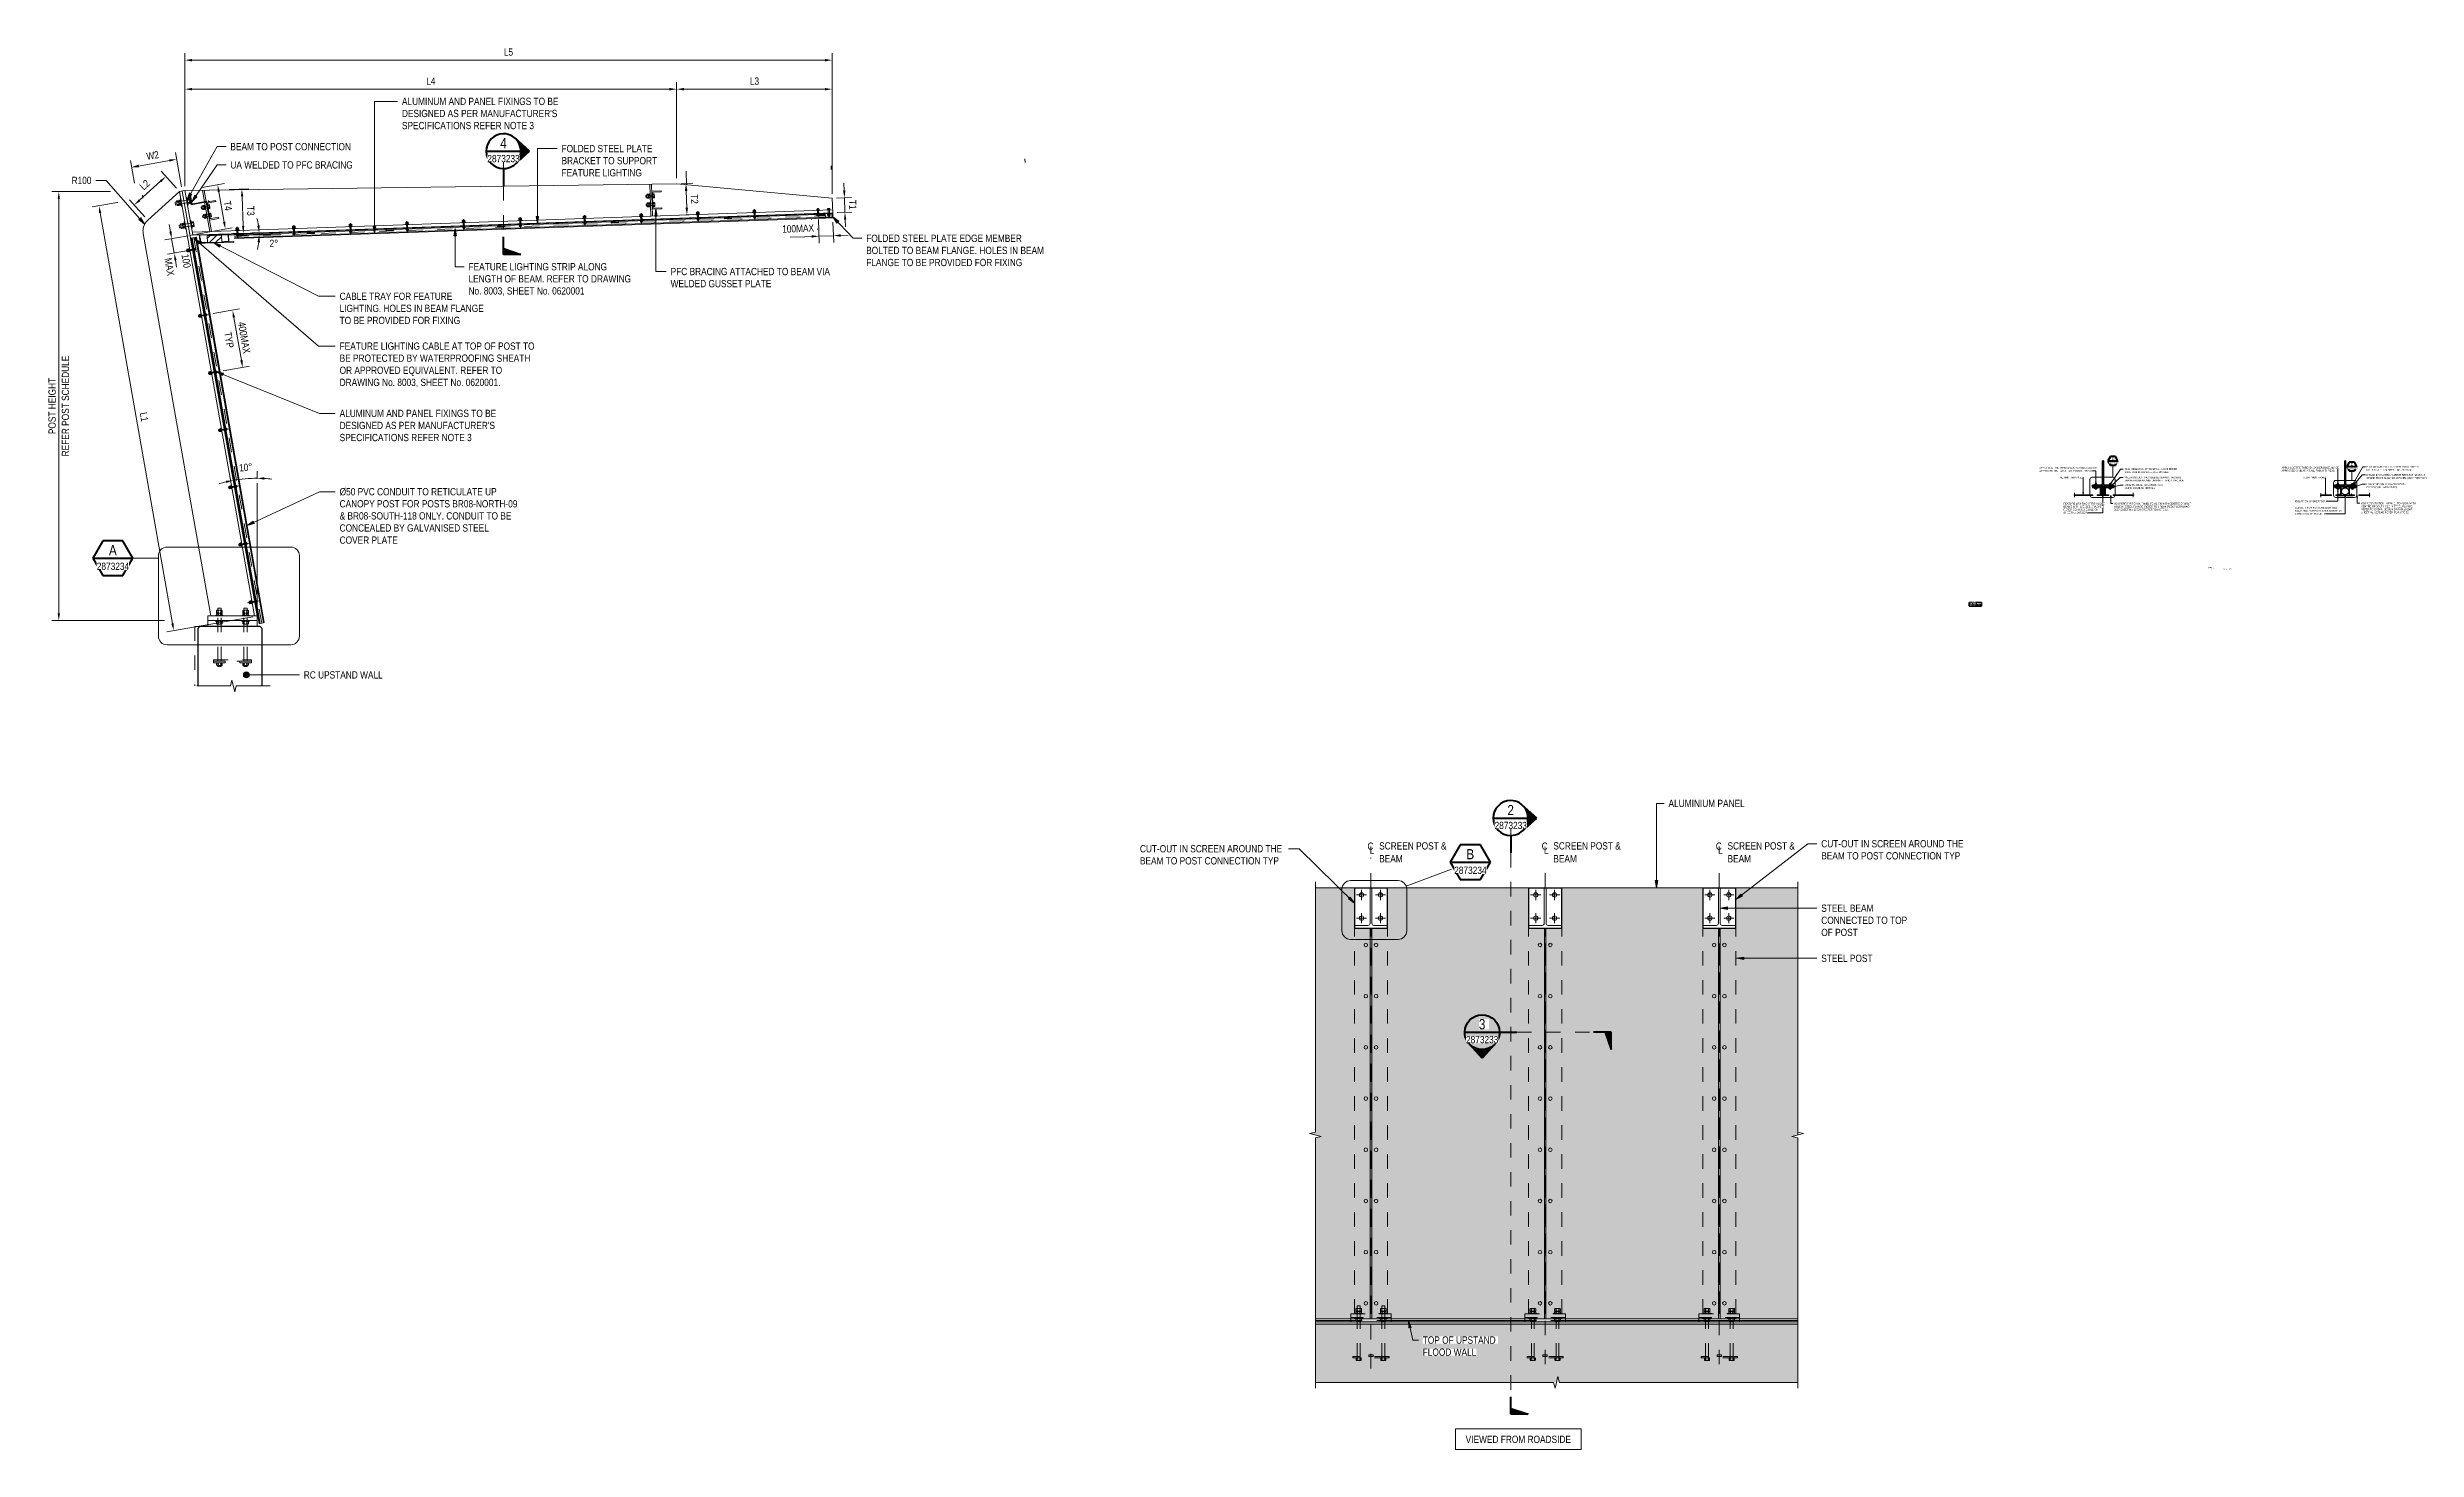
# Model space of a CAD drawing. Header units: metres. Extents: x 0.7 to 27.5, y -3.4 to 6.3.
# Drawn here: x 0.74 to 17.06, y -3.41 to 6.25 of the extents above; entities that cross this region are included whole.
import ezdxf

# ---------------------------------------------------------------- set-up
doc = ezdxf.new("R2010")
doc.units = ezdxf.units.M
for name, pattern in [('Dot_Section Line', [0.02, 0, -0.02]), ('Hidden - Small', [0.002294, 0.0015, -0.0007938]), ('JacobsCenter', [0.015, 0.009, -0.0015, 0.003, -0.0015]), ('JacobsDash', [0.0045, 0.003, -0.0015])]:
    doc.linetypes.add(name, pattern=pattern)
doc.layers.get('Defpoints').update_dxf_attribs({"color": 41})
for name, color, linetype, lineweight in [('A-ANNO-DIMS', 7, 'Continuous', 9), ('A-ANNO-NOTE', 7, 'Continuous', 9), ('A-ANNO-SYMB', 7, 'Continuous', 9), ('A-DETL', 7, 'Continuous', 13), ('A-DETL-GENF', 7, 'Continuous', 9), ('A-DETL-THIN', 7, 'Continuous', 9), ('G-ANNO-SYMB', 7, 'Continuous', 9), ('G-ANNO-TEXT', 7, 'Continuous', 9)]:
    doc.layers.add(name, color=color, linetype=linetype, lineweight=lineweight)
doc.styles.add('Arial Narrow', font='ARIALN.TTF', dxfattribs={"height": 0.07})
doc.styles.add('Arial Narrow_1', font='ARIALN.TTF', dxfattribs={"height": 0.05})
doc.styles.add('Arial Narrow_2', font='ARIALN.TTF', dxfattribs={"height": 0.0025})
doc.styles.add('Arial Narrow_3', font='ARIALN.TTF', dxfattribs={"height": 0.0035})
doc.styles.add('Arial Narrow_4', font='ARIALN.TTF', dxfattribs={"height": 0.0175})
doc.styles.add('Arial Narrow_5', font='ARIALN.TTF', dxfattribs={"height": 0.0125})
doc.styles.add('Arial Narrow_6', font='ARIALN.TTF', dxfattribs={"height": 0.005})
doc.dimstyles.new('Dimension_Angle_T___º__', dxfattribs={"dimscale": 0.3048, "dimtxt": 0.051172, "dimasz": 0.164042, "dimexe": 0.15748, "dimexo": 0.104987, "dimgap": 0.131234, "dimtad": 1, "dimdec": 3, "dimlfac": 1000, "dimrnd": 0.001, "dimzin": 0, "dimdsep": 46, "dimtxsty": 'Arial Narrow_1', "dimsah": 1, "dimcen": 0.09, "dimadec": 0, "dimazin": 0, "dimtfac": 1, "dimtdec": 4, "dimtix": 1, "dimtmove": 2, "dimatfit": 3, "dimfxl": 1, "dimtvp": 1, "dimtolj": 1, "dimtzin": 0, "dimlwd": 18, "dimlwe": 18, "dimarcsym": 2})
doc.dimstyles.new('Dimension_Angle_T___º___1', dxfattribs={"dimscale": 0.3048, "dimtxt": 0.051172, "dimasz": 0.164042, "dimexe": 0.15748, "dimexo": 0.104987, "dimgap": 0.131234, "dimtad": 1, "dimdec": 3, "dimlfac": 1000, "dimrnd": 0.001, "dimzin": 0, "dimdsep": 46, "dimtxsty": 'Arial Narrow_1', "dimsah": 1, "dimcen": 0.09, "dimadec": 0, "dimazin": 0, "dimtfac": 1, "dimtdec": 4, "dimtmove": 1, "dimatfit": 1, "dimfxl": 1, "dimtvp": 1, "dimtolj": 1, "dimtzin": 0, "dimlwd": 18, "dimlwe": 18, "dimarcsym": 2})
doc.dimstyles.new('Dimension_Arc_Length_T__mm_', dxfattribs={"dimscale": 0.3048, "dimtxt": 0.051172, "dimasz": 0.164042, "dimexe": 0.15748, "dimexo": 0.098425, "dimgap": 0.065617, "dimtad": 1, "dimdec": 0, "dimlfac": 1000, "dimzin": 0, "dimdsep": 46, "dimtxsty": 'Arial Narrow_1', "dimsah": 1, "dimcen": 0.09, "dimaunit": 1, "dimadec": 4, "dimazin": 0, "dimtfac": 1, "dimtdec": 4, "dimtix": 1, "dimtmove": 0, "dimatfit": 3, "dimfxl": 1, "dimtvp": 1, "dimtolj": 1, "dimtzin": 0, "dimlwd": 18, "dimlwe": 18, "dimarcsym": 2})
doc.dimstyles.new('Dimension_Standard_O__mm_', dxfattribs={"dimscale": 0.3048, "dimtxt": 0.051172, "dimasz": 0.164042, "dimexe": 0.15748, "dimexo": 0.098425, "dimgap": 0.098425, "dimtad": 1, "dimdec": 0, "dimlfac": 1000, "dimzin": 0, "dimdsep": 46, "dimtxsty": 'Arial Narrow_1', "dimsah": 1, "dimcen": 0.09, "dimaunit": 1, "dimadec": 4, "dimazin": 0, "dimtfac": 1, "dimtdec": 4, "dimtix": 1, "dimtmove": 0, "dimatfit": 3, "dimfxl": 1, "dimtvp": 1, "dimtfill": 1, "dimtolj": 1, "dimtzin": 0, "dimlwd": 18, "dimlwe": 18, "dimarcsym": 2})
doc.dimstyles.new('Dimension_Standard_T__mm_', dxfattribs={"dimscale": 0.3048, "dimtxt": 0.051172, "dimasz": 0.164042, "dimexe": 0.15748, "dimexo": 0.098425, "dimgap": 0.065617, "dimtad": 1, "dimdec": 0, "dimlfac": 1000, "dimzin": 0, "dimdsep": 46, "dimtxsty": 'Arial Narrow_1', "dimsah": 1, "dimcen": 0.09, "dimaunit": 1, "dimadec": 4, "dimazin": 0, "dimtfac": 1, "dimtdec": 4, "dimtix": 1, "dimtmove": 0, "dimatfit": 3, "dimfxl": 1, "dimtvp": 1, "dimtolj": 1, "dimtzin": 0, "dimlwd": 18, "dimlwe": 18, "dimarcsym": 2})
doc.dimstyles.new('Dimension_Standard_T__mm__1', dxfattribs={"dimscale": 0.3048, "dimtxt": 0.051172, "dimasz": 0.164042, "dimexe": 0.15748, "dimexo": 0.098425, "dimgap": 0.065617, "dimtad": 1, "dimdec": 0, "dimlfac": 1000, "dimzin": 0, "dimdsep": 46, "dimtxsty": 'Arial Narrow_1', "dimsah": 1, "dimcen": 0.09, "dimaunit": 1, "dimadec": 4, "dimazin": 0, "dimtfac": 1, "dimtdec": 4, "dimtix": 1, "dimtmove": 2, "dimatfit": 3, "dimfxl": 1, "dimtvp": 1, "dimtolj": 1, "dimtzin": 0, "dimlwd": 18, "dimlwe": 18, "dimarcsym": 2})

msp = doc.modelspace()

# ---------------------------------------------------------------- texts
at = {"layer": 'G-ANNO-TEXT', "insert": (15.62854, 2.6613304), "char_height": 0.0035, "attachment_point": 1, "style": 'Arial Narrow_3', "bg_fill": 3, "box_fill_scale": 1, "bg_fill_color": 256, "bg_fill_true_color": 13158600, "bg_fill_transparency": 0}
msp.add_mtext('1.', dxfattribs=at)

# ---------------------------------------------------------------- blocks, each defined once
blk = doc.blocks.new('CS_DET_BreakLine_ViewScale - Std Break-6063535-DRG-2873233 - SECTION 1')
at = {"layer": 'A-DETL-GENF'}
for p, q in [((0.1925, 0), (-0.04, 0)), ((0.2025, 0.04), (0.1925, 0)), ((0.2225, -0.04), (0.2025, 0.04)), ((0.2325, 0), (0.2225, -0.04)), ((0.465, 0), (0.2325, 0))]:
    blk.add_line(p, q, dxfattribs=at)
blk = doc.blocks.new('Drafting View - SheetRef-4900799-DRG-2873233 - SECTION 1')
at = {"layer": 'A-ANNO-SYMB', "lineweight": 50}
for p, q in [((-0.00346, 0.006), (-0.00693, 0)), ((-0.00693, 0), (0.00693, 0)), ((0.00346, 0.006), (-0.00346, 0.006)), ((0.00693, 0), (0.00346, 0.006)), ((-0.00693, 0), (-0.00347, -0.006)), ((-0.00347, -0.006), (0.00346, -0.006)), ((0.00346, -0.006), (0.00693, 0))]:
    blk.add_line(p, q, dxfattribs=at)
blk = doc.blocks.new('DIMBLOCK1-DRG-2873233 - SECTION 1')
at = {"layer": 'A-ANNO-DIMS', "color": 0, "lineweight": 18, "transparency": 16777216}
for p, q in [((1.173, 5.261), (0.77, 5.261)), ((0.818, 2.354), (0.818, 5.211)), ((1.546, 2.304), (0.77, 2.304))]:
    blk.add_line(p, q, dxfattribs=at)
at = {"layer": 'A-ANNO-DIMS', "color": 0, "transparency": 16777216}
for points in [[(0.81, 5.211), (0.826, 5.211), (0.818, 5.261)], [(0.81, 2.354), (0.826, 2.354), (0.818, 2.304)]]:
    blk.add_solid(points, dxfattribs=at)
at = {"layer": 'Defpoints', "color": 0, "transparency": 16777216}
for p in [(0.818, 5.261), (1.203, 5.261), (1.576, 2.304)]:
    blk.add_point(p, dxfattribs=at)
at = {"layer": 'A-ANNO-DIMS', "color": 0, "lineweight": 18, "transparency": 16777216, "char_height": 0.05, "width": 0.83337, "attachment_point": 5, "rotation": 90, "style": 'Arial Narrow_1'}
for s, insert in [('\\A1;REFER POST SCHEDULE', (0.864, 3.783)), ('\\A1;POST HEIGHT', (0.772, 3.783))]:
    blk.add_mtext(s, dxfattribs=dict(at, insert=insert))
blk = doc.blocks.new('DIMBLOCK2-DRG-2873233 - SECTION 1')
at = {"layer": 'A-ANNO-DIMS', "color": 0, "lineweight": 18, "transparency": 16777216}
for p, q in [((1.881, 4.42), (2.062, 4.452)), ((2.024, 4.394), (2.076, 4.099)), ((1.951, 4.026), (2.132, 4.058))]:
    blk.add_line(p, q, dxfattribs=at)
at = {"layer": 'A-ANNO-DIMS', "color": 0, "transparency": 16777216}
for points in [[(2.032, 4.395), (2.015, 4.393), (2.015, 4.443)], [(2.084, 4.1), (2.068, 4.097), (2.084, 4.049)]]:
    blk.add_solid(points, dxfattribs=at)
at = {"layer": 'Defpoints', "color": 0, "transparency": 16777216}
for p in [(1.852, 4.414), (1.921, 4.021), (2.084, 4.049)]:
    blk.add_point(p, dxfattribs=at)
at = {"layer": 'A-ANNO-DIMS', "color": 0, "lineweight": 18, "transparency": 16777216, "insert": (2.095, 4.254), "char_height": 0.05, "width": 0.28266, "attachment_point": 5, "rotation": 280, "style": 'Arial Narrow_1'}
blk.add_mtext('\\A1;400MAX', dxfattribs=at)
blk = doc.blocks.new('DIMBLOCK3-DRG-2873233 - SECTION 1')
at = {"layer": 'A-ANNO-DIMS', "color": 0, "lineweight": 18, "transparency": 16777216}
for p, q in [((1.806, 5.289), (1.959, 5.316)), ((1.92, 5.258), (1.957, 5.051)), ((1.77, 4.967), (2.013, 5.01))]:
    blk.add_line(p, q, dxfattribs=at)
at = {"layer": 'A-ANNO-DIMS', "color": 0, "transparency": 16777216}
for points in [[(1.928, 5.26), (1.912, 5.257), (1.912, 5.308)], [(1.965, 5.053), (1.949, 5.05), (1.966, 5.002)]]:
    blk.add_solid(points, dxfattribs=at)
at = {"layer": 'Defpoints', "color": 0, "transparency": 16777216}
for p in [(1.777, 5.284), (1.741, 4.962), (1.966, 5.002)]:
    blk.add_point(p, dxfattribs=at)
at = {"layer": 'A-ANNO-DIMS', "color": 0, "lineweight": 18, "transparency": 16777216, "insert": (1.983, 5.163), "char_height": 0.05, "width": 0.07993, "attachment_point": 5, "rotation": 280.0582, "style": 'Arial Narrow_1'}
blk.add_mtext('\\A1;T4', dxfattribs=at)
blk = doc.blocks.new('DIMBLOCK4-DRG-2873233 - SECTION 1')
at = {"layer": 'A-ANNO-DIMS', "color": 0, "lineweight": 18, "transparency": 16777216}
for p, q in [((1.709, 4.956), (1.548, 4.928)), ((1.587, 4.986), (1.578, 5.035)), ((1.613, 4.838), (1.595, 4.936)), ((1.685, 4.851), (1.566, 4.83)), ((1.621, 4.789), (1.63, 4.739))]:
    blk.add_line(p, q, dxfattribs=at)
at = {"layer": 'A-ANNO-DIMS', "color": 0, "transparency": 16777216}
for points in [[(1.595, 4.987), (1.579, 4.984), (1.595, 4.936)], [(1.63, 4.79), (1.613, 4.787), (1.613, 4.838)]]:
    blk.add_solid(points, dxfattribs=at)
at = {"layer": 'Defpoints', "color": 0, "transparency": 16777216}
for p in [(1.595, 4.936), (1.738, 4.962), (1.715, 4.856)]:
    blk.add_point(p, dxfattribs=at)
at = {"layer": 'A-ANNO-DIMS', "color": 0, "lineweight": 18, "transparency": 16777216, "insert": (1.712, 4.834), "char_height": 0.05, "width": 0.11404, "attachment_point": 1, "rotation": 280, "line_spacing_factor": 0.974696, "style": 'Arial Narrow_1'}
blk.add_mtext('\\A1;100', dxfattribs=at)
blk = doc.blocks.new('DIMBLOCK5-DRG-2873233 - SECTION 1')
at = {"layer": 'A-ANNO-DIMS', "color": 0, "lineweight": 18, "transparency": 16777216}
for p, q in [((2.008, 3.333), (2.028, 3.223)), ((2.185, 3.282), (2.185, 3.333))]:
    blk.add_line(p, q, dxfattribs=at)
for start, end in [(90, 100), (83.9811, 86.9906), (103.0094, 106.0189)]:
    blk.add_arc((2.185, 2.333), 0.952, start, end, dxfattribs=at)
at = {"layer": 'A-ANNO-DIMS', "color": 0, "transparency": 16777216}
for points in [[(1.969, 3.269), (1.972, 3.252), (2.019, 3.27)], [(2.235, 3.275), (2.235, 3.292), (2.185, 3.285)]]:
    blk.add_solid(points, dxfattribs=at)
at = {"layer": 'Defpoints', "color": 0, "transparency": 16777216}
for p in [(2.003, 3.365), (2.074, 3.278), (2.185, 3.25), (2.185, 2.333)]:
    blk.add_point(p, dxfattribs=at)
at = {"layer": 'A-ANNO-DIMS', "color": 0, "lineweight": 18, "transparency": 16777216, "insert": (2.058, 3.381), "char_height": 0.05, "width": 0.10917, "attachment_point": 1, "rotation": 5, "line_spacing_factor": 0.974696, "style": 'Arial Narrow_1'}
blk.add_mtext('\\A1;10°', dxfattribs=at)
blk = doc.blocks.new('DIMBLOCK6-DRG-2873233 - SECTION 1')
at = {"layer": 'A-ANNO-DIMS', "color": 0, "lineweight": 18, "transparency": 16777216}
for p, q in [((2.262, 4.98), (2.15, 4.976)), ((2.326, 4.962), (2.15, 4.962))]:
    blk.add_line(p, q, dxfattribs=at)
for start, end in [(8.4551, 14.9102), (347.0898, 353.5449), (360, 2)]:
    blk.add_arc((1.754, 4.962), 0.444, start, end, dxfattribs=at)
at = {"layer": 'A-ANNO-DIMS', "color": 0, "transparency": 16777216}
for points in [[(2.202, 5.028), (2.185, 5.026), (2.198, 4.977)], [(2.187, 4.912), (2.204, 4.912), (2.198, 4.962)]]:
    blk.add_solid(points, dxfattribs=at)
at = {"layer": 'Defpoints', "color": 0, "transparency": 16777216}
for p in [(1.754, 4.962), (2.198, 4.972), (2.294, 4.981), (2.358, 4.962)]:
    blk.add_point(p, dxfattribs=at)
at = {"layer": 'A-ANNO-DIMS', "color": 0, "lineweight": 18, "transparency": 16777216, "insert": (2.27, 4.929), "char_height": 0.05, "width": 0.07115, "attachment_point": 1, "line_spacing_factor": 0.974696, "style": 'Arial Narrow_1'}
blk.add_mtext('\\A1;2°', dxfattribs=at)
blk = doc.blocks.new('DIMBLOCK7-DRG-2873233 - SECTION 1')
at = {"layer": 'A-ANNO-DIMS', "color": 0, "lineweight": 18, "transparency": 16777216}
for p, q in [((1.686, 5.298), (1.686, 6.215)), ((6.146, 5.245), (6.146, 6.215)), ((1.736, 6.167), (6.096, 6.167))]:
    blk.add_line(p, q, dxfattribs=at)
at = {"layer": 'A-ANNO-DIMS', "color": 0, "transparency": 16777216}
for points in [[(1.736, 6.175), (1.736, 6.158), (1.686, 6.167)], [(6.096, 6.175), (6.096, 6.158), (6.146, 6.167)]]:
    blk.add_solid(points, dxfattribs=at)
at = {"layer": 'Defpoints', "color": 0, "transparency": 16777216}
for p in [(6.146, 6.167), (1.686, 5.268), (6.146, 5.215)]:
    blk.add_point(p, dxfattribs=at)
at = {"layer": 'A-ANNO-DIMS', "color": 0, "lineweight": 18, "transparency": 16777216, "insert": (3.916, 6.222), "char_height": 0.05, "width": 0.07603, "attachment_point": 5, "style": 'Arial Narrow_1', "bg_fill": 3, "box_fill_scale": 1.1, "bg_fill_color": 256, "bg_fill_true_color": 13158600, "bg_fill_transparency": 0}
blk.add_mtext('\\A1;L5', dxfattribs=at)
blk = doc.blocks.new('DIMBLOCK8-DRG-2873233 - SECTION 1')
at = {"layer": 'A-ANNO-DIMS', "color": 0, "lineweight": 18, "transparency": 16777216}
for p, q in [((1.686, 5.308), (1.686, 6.015)), ((1.736, 5.967), (5.025, 5.967)), ((5.075, 5.354), (5.075, 6.015))]:
    blk.add_line(p, q, dxfattribs=at)
at = {"layer": 'A-ANNO-DIMS', "color": 0, "transparency": 16777216}
for points in [[(1.736, 5.975), (1.736, 5.958), (1.686, 5.967)], [(5.025, 5.975), (5.025, 5.958), (5.075, 5.967)]]:
    blk.add_solid(points, dxfattribs=at)
at = {"layer": 'Defpoints', "color": 0, "transparency": 16777216}
for p in [(5.075, 5.967), (1.686, 5.278), (5.075, 5.324)]:
    blk.add_point(p, dxfattribs=at)
at = {"layer": 'A-ANNO-DIMS', "color": 0, "lineweight": 18, "transparency": 16777216, "insert": (3.381, 6.022), "char_height": 0.05, "width": 0.07603, "attachment_point": 5, "style": 'Arial Narrow_1', "bg_fill": 3, "box_fill_scale": 1.1, "bg_fill_color": 256, "bg_fill_true_color": 13158600, "bg_fill_transparency": 0}
blk.add_mtext('\\A1;L4', dxfattribs=at)
blk = doc.blocks.new('DIMBLOCK9-DRG-2873233 - SECTION 1')
at = {"layer": 'A-ANNO-DIMS', "color": 0, "lineweight": 18, "transparency": 16777216}
for p, q in [((5.075, 5.354), (5.075, 6.015)), ((5.125, 5.967), (6.096, 5.967)), ((6.146, 5.255), (6.146, 6.015))]:
    blk.add_line(p, q, dxfattribs=at)
at = {"layer": 'A-ANNO-DIMS', "color": 0, "transparency": 16777216}
for points in [[(5.125, 5.975), (5.125, 5.958), (5.075, 5.967)], [(6.096, 5.975), (6.096, 5.958), (6.146, 5.967)]]:
    blk.add_solid(points, dxfattribs=at)
at = {"layer": 'Defpoints', "color": 0, "transparency": 16777216}
for p in [(6.146, 5.967), (5.075, 5.324), (6.146, 5.225)]:
    blk.add_point(p, dxfattribs=at)
at = {"layer": 'A-ANNO-DIMS', "color": 0, "lineweight": 18, "transparency": 16777216, "insert": (5.611, 6.022), "char_height": 0.05, "width": 0.07603, "attachment_point": 5, "style": 'Arial Narrow_1', "bg_fill": 3, "box_fill_scale": 1.1, "bg_fill_color": 256, "bg_fill_true_color": 13158600, "bg_fill_transparency": 0}
blk.add_mtext('\\A1;L3', dxfattribs=at)
blk = doc.blocks.new('DIMBLOCK10-DRG-2873233 - SECTION 1')
at = {"layer": 'A-ANNO-DIMS', "color": 0, "lineweight": 18, "transparency": 16777216}
for p, q in [((1.221, 5.186), (1.047, 5.155)), ((1.103, 5.114), (1.602, 2.284)), ((2.155, 2.331), (1.563, 2.226))]:
    blk.add_line(p, q, dxfattribs=at)
at = {"layer": 'A-ANNO-DIMS', "color": 0, "transparency": 16777216}
for points in [[(1.111, 5.115), (1.094, 5.112), (1.094, 5.163)], [(1.61, 2.285), (1.593, 2.282), (1.61, 2.235)]]:
    blk.add_solid(points, dxfattribs=at)
at = {"layer": 'Defpoints', "color": 0, "transparency": 16777216}
for p in [(1.251, 5.191), (2.185, 2.336), (1.61, 2.235)]:
    blk.add_point(p, dxfattribs=at)
at = {"layer": 'A-ANNO-DIMS', "color": 0, "lineweight": 18, "transparency": 16777216, "insert": (1.406, 3.708), "char_height": 0.05, "width": 0.07603, "attachment_point": 5, "rotation": 280, "style": 'Arial Narrow_1', "bg_fill": 3, "box_fill_scale": 1.1, "bg_fill_color": 256, "bg_fill_true_color": 13158600, "bg_fill_transparency": 0}
blk.add_mtext('\\A1;L1', dxfattribs=at)
blk = doc.blocks.new('Drafting View - sectionTail-4870194-DRG-2873233 - SECTION 1')
at = {"layer": 'G-ANNO-SYMB'}
blk.add_hatch(color=256, dxfattribs=at).paths.add_polyline_path([(-0.006, 0.006), (-0.004, 0), (-0.006, 0)])
at = {"layer": 'G-ANNO-SYMB', "lineweight": 50}
for p, q in [((-0.006, 0.006), (-0.006, 0)), ((-0.004, 0), (-0.006, 0.006)), ((-0.006, 0), (-0.004, 0)), ((-0.006, 0), (0, 0))]:
    blk.add_line(p, q, dxfattribs=at)
blk = doc.blocks.new('Drafting View - SectionHead-4898858-DRG-2873233 - SECTION 1')
at = {"layer": 'G-ANNO-SYMB'}
h = blk.add_hatch(color=256, dxfattribs=at)
edge = h.paths.add_edge_path()
edge.add_line((-0.002, 0.009), (0.00247, 0.004))
edge.add_arc((-0.002, 0), 0.006, 41.82771, 138.17229)
edge.add_line((-0.00647, 0.004), (-0.002, 0.009))
at = {"layer": 'G-ANNO-SYMB', "lineweight": 50}
for p, q in [((-0.002, 0.009), (-0.00647, 0.004)), ((0.00247, 0.004), (-0.002, 0.009)), ((0.004, 0), (0.01, 0))]:
    blk.add_line(p, q, dxfattribs=at)
for start, end in [(360, 180), (180, 360)]:
    blk.add_arc((-0.002, 0), 0.006, start, end, dxfattribs=at)
blk = doc.blocks.new('DIMBLOCK11-DRG-2873233 - SECTION 1')
at = {"layer": 'A-ANNO-DIMS', "color": 0, "lineweight": 18, "transparency": 16777216}
for p, q in [((1.63, 5.284), (1.524, 5.401)), ((1.519, 5.332), (1.374, 5.201)), ((1.411, 5.086), (1.305, 5.203))]:
    blk.add_line(p, q, dxfattribs=at)
at = {"layer": 'A-ANNO-DIMS', "color": 0, "transparency": 16777216}
for points in [[(1.514, 5.338), (1.525, 5.326), (1.556, 5.365)], [(1.369, 5.207), (1.38, 5.195), (1.337, 5.168)]]:
    blk.add_solid(points, dxfattribs=at)
at = {"layer": 'Defpoints', "color": 0, "transparency": 16777216}
for p in [(1.65, 5.261), (1.337, 5.168), (1.431, 5.064)]:
    blk.add_point(p, dxfattribs=at)
at = {"layer": 'A-ANNO-DIMS', "color": 0, "lineweight": 18, "transparency": 16777216, "insert": (1.41, 5.307), "char_height": 0.05, "width": 0.07603, "attachment_point": 5, "rotation": 42.0524, "style": 'Arial Narrow_1', "bg_fill": 3, "box_fill_scale": 1.1, "bg_fill_color": 256, "bg_fill_true_color": 13158600, "bg_fill_transparency": 0}
blk.add_mtext('\\A1;L2', dxfattribs=at)
blk = doc.blocks.new('DIMBLOCK12-DRG-2873233 - SECTION 1')
at = {"layer": 'A-ANNO-DIMS', "color": 0, "lineweight": 18, "transparency": 16777216}
for p, q in [((1.339, 5.318), (1.311, 5.476)), ((1.58, 5.475), (1.368, 5.437)), ((1.663, 5.294), (1.621, 5.531))]:
    blk.add_line(p, q, dxfattribs=at)
at = {"layer": 'A-ANNO-DIMS', "color": 0, "transparency": 16777216}
for points in [[(1.367, 5.446), (1.37, 5.429), (1.319, 5.429)], [(1.579, 5.483), (1.581, 5.467), (1.629, 5.483)]]:
    blk.add_solid(points, dxfattribs=at)
at = {"layer": 'Defpoints', "color": 0, "transparency": 16777216}
for p in [(1.319, 5.429), (1.344, 5.289), (1.668, 5.264)]:
    blk.add_point(p, dxfattribs=at)
at = {"layer": 'A-ANNO-DIMS', "color": 0, "lineweight": 18, "transparency": 16777216, "insert": (1.465, 5.51), "char_height": 0.05, "width": 0.10332, "attachment_point": 5, "rotation": 10, "style": 'Arial Narrow_1', "bg_fill": 3, "box_fill_scale": 1.1, "bg_fill_color": 256, "bg_fill_true_color": 13158600, "bg_fill_transparency": 0}
blk.add_mtext('\\A1;W2', dxfattribs=at)
blk = doc.blocks.new('DIMBLOCK13-DRG-2873233 - SECTION 1')
at = {"layer": 'A-ANNO-DIMS', "color": 0, "lineweight": 18, "transparency": 16777216}
for p, q in [((5.105, 5.315), (5.187, 5.318)), ((5.145, 5.15), (5.141, 5.266)), ((5.141, 5.1), (5.194, 5.102))]:
    blk.add_line(p, q, dxfattribs=at)
at = {"layer": 'A-ANNO-DIMS', "color": 0, "transparency": 16777216}
for points in [[(5.149, 5.266), (5.132, 5.266), (5.139, 5.316)], [(5.153, 5.151), (5.136, 5.15), (5.146, 5.1)]]:
    blk.add_solid(points, dxfattribs=at)
at = {"layer": 'Defpoints', "color": 0, "transparency": 16777216}
blk.add_point((5.075, 5.314), dxfattribs=at)
at = {"layer": 'A-ANNO-DIMS', "color": 0, "lineweight": 18, "transparency": 16777216, "insert": (5.198, 5.21), "char_height": 0.05, "width": 0.07993, "attachment_point": 5, "rotation": 272, "style": 'Arial Narrow_1', "bg_fill": 3, "box_fill_scale": 1.1, "bg_fill_color": 256, "bg_fill_true_color": 13158600, "bg_fill_transparency": 0}
blk.add_mtext('\\A1;T2', dxfattribs=at)
at = {"layer": 'Defpoints', "color": 0, "transparency": 16777216}
for p in [(5.139, 5.316), (5.111, 5.099)]:
    blk.add_point(p, dxfattribs=at)
blk = doc.blocks.new('DIMBLOCK14-DRG-2873233 - SECTION 1')
at = {"layer": 'A-ANNO-DIMS', "color": 0, "lineweight": 18, "transparency": 16777216}
for p, q in [((1.992, 5.275), (2.127, 5.28)), ((2.088, 5.024), (2.081, 5.228)), ((2.018, 4.971), (2.138, 4.975))]:
    blk.add_line(p, q, dxfattribs=at)
at = {"layer": 'A-ANNO-DIMS', "color": 0, "transparency": 16777216}
for points in [[(2.089, 5.229), (2.073, 5.228), (2.079, 5.278)], [(2.096, 5.024), (2.08, 5.023), (2.09, 4.974)]]:
    blk.add_solid(points, dxfattribs=at)
at = {"layer": 'Defpoints', "color": 0, "transparency": 16777216}
for p in [(1.962, 5.274), (2.079, 5.278), (1.988, 4.97)]:
    blk.add_point(p, dxfattribs=at)
at = {"layer": 'A-ANNO-DIMS', "color": 0, "lineweight": 18, "transparency": 16777216, "insert": (2.14, 5.128), "char_height": 0.05, "width": 0.07993, "attachment_point": 5, "rotation": 272, "style": 'Arial Narrow_1', "bg_fill": 3, "box_fill_scale": 1.1, "bg_fill_color": 256, "bg_fill_true_color": 13158600, "bg_fill_transparency": 0}
blk.add_mtext('\\A1;T3', dxfattribs=at)
blk = doc.blocks.new('DIMBLOCK15-DRG-2873233 - SECTION 1')
at = {"layer": 'A-ANNO-DIMS', "color": 0, "lineweight": 18, "transparency": 16777216}
for p, q in [((6.229, 5.268), (6.227, 5.318)), ((6.176, 5.216), (6.279, 5.22)), ((6.18, 5.116), (6.282, 5.12)), ((6.234, 5.118), (6.231, 5.218)), ((6.236, 5.068), (6.238, 5.018))]:
    blk.add_line(p, q, dxfattribs=at)
at = {"layer": 'A-ANNO-DIMS', "color": 0, "transparency": 16777216}
for points in [[(6.238, 5.269), (6.221, 5.268), (6.231, 5.218)], [(6.244, 5.069), (6.228, 5.068), (6.234, 5.118)]]:
    blk.add_solid(points, dxfattribs=at)
at = {"layer": 'Defpoints', "color": 0, "transparency": 16777216}
for p in [(6.146, 5.215), (6.15, 5.115)]:
    blk.add_point(p, dxfattribs=at)
at = {"layer": 'A-ANNO-DIMS', "color": 0, "lineweight": 18, "transparency": 16777216, "insert": (6.288, 5.17), "char_height": 0.05, "width": 0.07993, "attachment_point": 5, "rotation": 272, "style": 'Arial Narrow_1', "bg_fill": 3, "box_fill_scale": 1.1, "bg_fill_color": 256, "bg_fill_true_color": 13158600, "bg_fill_transparency": 0}
blk.add_mtext('\\A1;T1', dxfattribs=at)
at = {"layer": 'Defpoints', "color": 0, "transparency": 16777216}
blk.add_point((6.231, 5.218), dxfattribs=at)
blk = doc.blocks.new('DIMBLOCK16-DRG-2873233 - SECTION 1')
at = {"layer": 'A-ANNO-DIMS', "color": 0, "lineweight": 18, "transparency": 16777216}
for p, q in [((6.052, 5.069), (6.058, 4.905)), ((6.006, 4.951), (5.956, 4.949)), ((6.056, 4.953), (6.156, 4.957)), ((6.152, 5.051), (6.158, 4.909)), ((6.206, 4.959), (6.256, 4.96))]:
    blk.add_line(p, q, dxfattribs=at)
at = {"layer": 'A-ANNO-DIMS', "color": 0, "transparency": 16777216}
for points in [[(6.006, 4.96), (6.006, 4.943), (6.056, 4.953)], [(6.205, 4.967), (6.206, 4.95), (6.156, 4.957)]]:
    blk.add_solid(points, dxfattribs=at)
at = {"layer": 'Defpoints', "color": 0, "transparency": 16777216}
for p in [(6.051, 5.099), (6.151, 5.081), (6.156, 4.957)]:
    blk.add_point(p, dxfattribs=at)
at = {"layer": 'A-ANNO-DIMS', "color": 0, "lineweight": 18, "transparency": 16777216, "insert": (5.801, 5.027), "char_height": 0.05, "width": 0.28266, "attachment_point": 1, "rotation": 2.097, "line_spacing_factor": 0.974696, "style": 'Arial Narrow_1'}
blk.add_mtext('\\A1;100MAX', dxfattribs=at)
blk = doc.blocks.new('CS_DET_BreakLine_ViewScale1 - CS_Std BreakLine-6063199-DRG-2873233 - TYPICAL ELEVATION -CANOPY SCREEN  POSTS')
at = {"layer": 'A-DETL-GENF', "lineweight": 18}
for p, q in [((0, 0), (1.6415, 0)), ((1.6415, 0), (1.6515, -0.04)), ((1.6515, -0.04), (1.6715, 0.04)), ((1.6715, 0.04), (1.6815, 0)), ((1.6815, 0), (3.323, 0))]:
    blk.add_line(p, q, dxfattribs=at)
blk = doc.blocks.new('CS_DET_BreakLine_ViewScale1 - CS_Std BreakLine-6063200-DRG-2873233 - TYPICAL ELEVATION -CANOPY SCREEN  POSTS')
at = {"layer": 'A-DETL-GENF', "lineweight": 18}
for p, q in [((1.685, 0), (-0.04, 0)), ((1.695, 0.04), (1.685, 0)), ((1.715, -0.04), (1.695, 0.04)), ((1.725, 0), (1.715, -0.04)), ((3.45, 0), (1.725, 0))]:
    blk.add_line(p, q, dxfattribs=at)
blk = doc.blocks.new('CS_DET_BreakLine_ViewScale1 - CS_Std BreakLine-6063201-DRG-2873233 - TYPICAL ELEVATION -CANOPY SCREEN  POSTS')
at = {"layer": 'A-DETL-GENF', "lineweight": 18}
for p, q in [((-0.04, 0), (1.685, 0)), ((1.685, 0), (1.695, -0.04)), ((1.695, -0.04), (1.715, 0.04)), ((1.715, 0.04), (1.725, 0)), ((1.725, 0), (3.45, 0))]:
    blk.add_line(p, q, dxfattribs=at)
blk = doc.blocks.new('CS_DET_BreakLine_ViewScale - Std Break-7866648-DRG-2873233 - SECTION 2')
at = {"layer": 'A-DETL-GENF'}
for p, q in [((0.007, 0), (-0.005, 0)), ((0.008, 0.005), (0.007, 0)), ((0.011, -0.005), (0.008, 0.005)), ((0.012, 0), (0.011, -0.005)), ((0.024, 0), (0.012, 0))]:
    blk.add_line(p, q, dxfattribs=at)
blk = doc.blocks.new('CS_DET_BreakLine_ViewScale - Std Break-7866649-DRG-2873233 - SECTION 2')
at = {"layer": 'A-DETL-GENF'}
for p, q in [((-0.005, 0), (0.007, 0)), ((0.007, 0), (0.008, -0.005)), ((0.008, -0.005), (0.011, 0.005)), ((0.011, 0.005), (0.012, 0)), ((0.012, 0), (0.024, 0))]:
    blk.add_line(p, q, dxfattribs=at)
blk = doc.blocks.new('CS_DET_BreakLine_ViewScale - Std Break-6985420-DRG-2873233 - SECTION 3')
at = {"layer": 'A-DETL-GENF'}
for p, q in [((0.007, 0), (-0.005, 0)), ((0.008, 0.005), (0.007, 0)), ((0.011, -0.005), (0.008, 0.005)), ((0.012, 0), (0.011, -0.005)), ((0.024, 0), (0.012, 0))]:
    blk.add_line(p, q, dxfattribs=at)
blk = doc.blocks.new('CS_DET_BreakLine_ViewScale - Std Break-6985421-DRG-2873233 - SECTION 3')
at = {"layer": 'A-DETL-GENF'}
for p, q in [((-0.005, 0), (0.007, 0)), ((0.007, 0), (0.008, -0.005)), ((0.008, -0.005), (0.011, 0.005)), ((0.011, 0.005), (0.012, 0)), ((0.012, 0), (0.024, 0))]:
    blk.add_line(p, q, dxfattribs=at)
blk = doc.blocks.new('CS_Annot_Centreline Symbol3 - CS_Annot_Centreline Symbol-5619338-DRG-2873233 - TYPICAL ELEVATION -CANOPY SCREEN  POSTS')
at = {"layer": 'A-ANNO-NOTE', "char_height": 0.0025, "attachment_point": 1, "style": 'Arial Narrow_2'}
for s, insert, width in [('C  ', (-0.00119, 0.00463), 0.0044093), ('L', (-0.00041, 0.00329), 0.0019241)]:
    blk.add_mtext(s, dxfattribs=dict(at, insert=insert, width=width))
blk = doc.blocks.new('Drafting View - sectionTail-4870194-DRG-2873233 - TYPICAL ELEVATION -CANOPY SCREEN  POSTS')
at = {"layer": 'G-ANNO-SYMB'}
blk.add_hatch(color=256, dxfattribs=at).paths.add_polyline_path([(-0.006, 0.006), (-0.004, 0), (-0.006, 0)])
at = {"layer": 'G-ANNO-SYMB', "lineweight": 50}
for p, q in [((-0.006, 0.006), (-0.006, 0)), ((-0.004, 0), (-0.006, 0.006)), ((-0.006, 0), (-0.004, 0)), ((-0.006, 0), (0, 0))]:
    blk.add_line(p, q, dxfattribs=at)
blk = doc.blocks.new('Drafting View - SectionHead-4898858-DRG-2873233 - TYPICAL ELEVATION -CANOPY SCREEN  POSTS')
at = {"layer": 'G-ANNO-SYMB'}
h = blk.add_hatch(color=256, dxfattribs=at)
edge = h.paths.add_edge_path()
edge.add_line((-0.002, 0.009), (0.00247, 0.004))
edge.add_arc((-0.002, 0), 0.006, 41.82771, 138.17229)
edge.add_line((-0.00647, 0.004), (-0.002, 0.009))
at = {"layer": 'G-ANNO-SYMB', "lineweight": 50}
for p, q in [((-0.002, 0.009), (-0.00647, 0.004)), ((0.00247, 0.004), (-0.002, 0.009)), ((0.004, 0), (0.01, 0))]:
    blk.add_line(p, q, dxfattribs=at)
for start, end in [(360, 180), (180, 360)]:
    blk.add_arc((-0.002, 0), 0.006, start, end, dxfattribs=at)
blk = doc.blocks.new('Drafting View - SheetRef-4900799-DRG-2873233 - TYPICAL ELEVATION -CANOPY SCREEN  POSTS')
at = {"layer": 'A-ANNO-SYMB', "lineweight": 50}
for p, q in [((-0.00346, 0.006), (-0.00693, 0)), ((-0.00693, 0), (0.00693, 0)), ((0.00346, 0.006), (-0.00346, 0.006)), ((0.00693, 0), (0.00346, 0.006)), ((-0.00693, 0), (-0.00347, -0.006)), ((-0.00347, -0.006), (0.00346, -0.006)), ((0.00346, -0.006), (0.00693, 0))]:
    blk.add_line(p, q, dxfattribs=at)
blk = doc.blocks.new('Drafting View - SheetRef-4900799-DRG-2873233 - SECTION 2')
at = {"layer": 'A-ANNO-SYMB', "lineweight": 50}
for p, q in [((-0.0035, 0.006), (-0.0069, 0)), ((-0.0069, 0), (0.0069, 0)), ((0.0035, 0.006), (-0.0035, 0.006)), ((0.0069, 0), (0.0035, 0.006)), ((-0.0069, 0), (-0.0035, -0.006)), ((-0.0035, -0.006), (0.0035, -0.006)), ((0.0035, -0.006), (0.0069, 0))]:
    blk.add_line(p, q, dxfattribs=at)
blk = doc.blocks.new('Drafting View - SheetRef-4900799-DRG-2873233 - SECTION 3')
at = {"layer": 'A-ANNO-SYMB', "lineweight": 50}
for p, q in [((-0.0035, 0.006), (-0.0069, 0)), ((-0.0069, 0), (0.0069, 0)), ((0.0035, 0.006), (-0.0035, 0.006)), ((0.0069, 0), (0.0035, 0.006)), ((-0.0069, 0), (-0.0035, -0.006)), ((-0.0035, -0.006), (0.0035, -0.006)), ((0.0035, -0.006), (0.0069, 0))]:
    blk.add_line(p, q, dxfattribs=at)

# ---------------------------------------------------------------- dimensions: what is measured, and where the dimension line sits
at = {"layer": 'A-ANNO-DIMS', "lineweight": 18}
dim = msp.add_linear_dim(base=(1.9657263, 5.0018791), p1=(1.7767121, 5.2836572), p2=(1.7405661, 4.9619415), angle=280.05818654, text='T4', dimstyle='Dimension_Standard_T__mm_', override={"dimpost": '<>', "dimfxl": 0.32374}, dxfattribs=at)
dim.commit()
dim.dimension.update_dxf_attribs({"geometry": 'DIMBLOCK3-DRG-2873233 - SECTION 1', "text_midpoint": (1.9829242, 5.1625817)})
dim = msp.add_angular_dim_3p(base=(2.1980037, 4.9722738), center=(1.7540862, 4.9619415), p1=(2.3580018, 4.9619415), p2=(2.293795, 4.9807885), dimstyle='Dimension_Angle_T___º___1', override={"dimpost": '<>', "dimfxl": 0.066916}, dxfattribs=at)
dim.commit()
dim.dimension.update_dxf_attribs({"geometry": 'DIMBLOCK6-DRG-2873233 - SECTION 1', "text_midpoint": (2.3052137, 4.8952011), "dimtype": 165})
dim = msp.add_linear_dim(base=(2.0844025, 4.0493194), p1=(1.8516783, 4.4144545), p2=(1.9211376, 4.0205314), angle=280, dimstyle='Dimension_Arc_Length_T__mm_', override={"dimpost": '<>MAX', "dimfxl": 0.4}, dxfattribs=at)
dim.commit()
dim.dimension.update_dxf_attribs({"geometry": 'DIMBLOCK2-DRG-2873233 - SECTION 1', "text_midpoint": (2.0945098, 4.2541869)})
dim = msp.add_angular_dim_3p(base=(2.074243, 3.2784514), center=(2.1847691, 2.3328406), p1=(2.1847691, 3.2500554), p2=(2.0027774, 3.3649666), dimstyle='Dimension_Angle_T___º__', override={"dimpost": '<>', "dimfxl": 0.215234}, dxfattribs=at)
dim.commit()
dim.dimension.update_dxf_attribs({"geometry": 'DIMBLOCK5-DRG-2873233 - SECTION 1', "text_midpoint": (2.1155662, 3.3526501), "dimtype": 165, "text_rotation": 5})

# ---------------------------------------------------------------- hatches: boundary and pattern name
at = {"layer": 'A-DETL-GENF', "true_color": 0xc0c0c0}
for points in [[(2.0278451, 4.9615135), (2.5290733, 4.9790168), (2.5290634, 4.9792994), (2.579033, 4.9810444), (2.5790428, 4.9807618), (5.4034816, 5.0793934), (5.4034355, 5.0807141), (5.4534051, 5.0824591), (5.4536833, 5.0811465), (6.0992897, 5.1036915), (6.0990893, 5.1094313), (2.0276447, 4.9672534)], [(2.0287177, 4.9365258), (6.1001406, 5.078703), (6.0999401, 5.0844428), (2.0285173, 4.9422656)], [(2.198745, 2.283652), (2.2044011, 2.2846493), (1.7360438, 4.9408355), (1.7303877, 4.9398382), (2.1978264, 2.2888614)], [(2.2282892, 2.2888614), (2.2339453, 2.2898587), (1.765588, 4.946045), (1.7599319, 4.9450477), (2.0285173, 3.4218244)], [(1.826657, 4.9064404), (1.8365462, 4.9067857), (1.8365462, 4.9097875), (1.8265523, 4.9094385)], [(1.8866204, 4.9085343), (1.8965096, 4.9088797), (1.8965096, 4.9116488), (1.8865238, 4.9113001), (1.8865783, 4.9097414)], [(1.9465839, 4.9106283), (1.9564731, 4.9109736), (1.9564731, 4.9139755), (1.9464792, 4.9136265)]]:
    msp.add_hatch(color=9, dxfattribs=at).paths.add_polyline_path(points)
at = {"layer": 'A-DETL-GENF', "true_color": 0xff0000}
for points in [[(5.4037137, 5.0727469), (5.4536833, 5.0744919), (5.4534051, 5.0824591), (5.4034355, 5.0807141)], [(6.0479972, 5.0939235), (6.0979668, 5.0956685), (6.0976886, 5.1036356), (6.047719, 5.1018906)], [(2.0643812, 4.9545887), (2.1143508, 4.9563337), (2.1140725, 4.9643008), (2.064103, 4.9625558)], [(2.5293417, 4.9713323), (2.5793112, 4.9730772), (2.579033, 4.9810444), (2.5290634, 4.9792994)], [(3.0720333, 4.9900891), (3.1220028, 4.9918341), (3.1217246, 4.9998012), (3.071755, 4.9980562)], [(3.8415642, 5.0169617), (3.8915337, 5.0187067), (3.8912555, 5.0266738), (3.841286, 5.0249289)], [(4.6238756, 5.0441921), (4.6738451, 5.045937), (4.6735669, 5.0539042), (4.6235974, 5.0521592)]]:
    msp.add_hatch(color=1, dxfattribs=at).paths.add_polyline_path(points)
at = {"layer": 'A-DETL-GENF'}
h = msp.add_hatch(dxfattribs=at)
h.set_pattern_fill('FP_1', color=256, style=0, pattern_type=2)
h.set_pattern_definition([(45, (0, 0), (-0.0212132, 0.0212132), [])])
h.paths.add_polyline_path([(1.8418887, 4.9097414), (1.9414903, 4.9132196), (1.9398419, 4.9604233), (1.8399028, 4.9569334)])
h = msp.add_hatch(dxfattribs=at)
h.set_pattern_fill('FP_2', color=256, style=0, pattern_type=2)
h.set_pattern_definition([(45, (4.442573, 0), (-0.012572359, 0.012572359), []), (45, (4.442573, 0.01905), (-0.012572359, 0.012572359), [])])
h.paths.add_polyline_path([(14.9752278, 3.2259838), (14.9752278, 3.2369838), (14.9144278, 3.2369838), (14.9120984, 3.2372905), (14.9099278, 3.2381896), (14.9080638, 3.2396199), (14.9066335, 3.2414838), (14.9057344, 3.2436545), (14.9054278, 3.2459838), (14.9054278, 3.4046989), (14.8990278, 3.4046989), (14.8990278, 3.2459838), (14.8987211, 3.2436545), (14.897822, 3.2414838), (14.8963917, 3.2396199), (14.8945278, 3.2381896), (14.8923571, 3.2372905), (14.8900278, 3.2369838), (14.8292278, 3.2369838), (14.8292278, 3.2259838), (14.9152278, 3.2259838)])
h = msp.add_hatch(dxfattribs=at)
h.set_pattern_fill('FP_2', color=256, style=0, pattern_type=2)
h.set_pattern_definition([(45, (6.11138, 0), (-0.012572359, 0.012572359), []), (45, (6.11138, 0.01905), (-0.012572359, 0.012572359), [])])
h.paths.add_polyline_path([(16.6107962, 3.2261282), (16.6440849, 3.2261282), (16.6440849, 3.2371282), (16.5832849, 3.2371282), (16.5809556, 3.2374349), (16.5787849, 3.238334), (16.576921, 3.2397642), (16.5754907, 3.2416282), (16.5745916, 3.2437988), (16.5742849, 3.2461282), (16.5742849, 3.4048433), (16.5678849, 3.4048433), (16.5678849, 3.2461282), (16.5675783, 3.2437988), (16.5666792, 3.2416282), (16.5652489, 3.2397642), (16.5633849, 3.238334), (16.5612143, 3.2374349), (16.5588849, 3.2371282), (16.4980849, 3.2371282), (16.4980849, 3.2261282), (16.5851438, 3.2261282)])
at = {"layer": 'A-DETL-GENF', "true_color": 0xc0c0c0}
h = msp.add_hatch(color=9, dxfattribs=at)
h.paths.add_polyline_path([(14.8327205, 3.1669838), (14.8327205, 3.1709838), (14.7093782, 3.1709838), (14.7121378, 3.1702939), (14.7021378, 3.1677939), (14.7053782, 3.1669838), (14.7121378, 3.1669838)])
h.paths.add_polyline_path([(14.8627205, 3.1669838), (14.8877205, 3.1669838), (14.8877205, 3.2219838), (14.8292278, 3.2219838), (14.8292278, 3.2179838), (14.8837205, 3.2179838), (14.8837205, 3.1709838), (14.8627205, 3.1709838)])
at = {"layer": 'A-DETL-GENF'}
for points in [[(14.8468682, 3.2369838), (14.8463742, 3.2370458), (14.8459108, 3.2372278), (14.8455068, 3.2375187), (14.8451871, 3.2379003), (14.8451871, 3.2393028), (14.8428682, 3.2369838)], [(14.8625171, 3.2369838), (14.8601982, 3.2393028), (14.8601982, 3.2379003), (14.8598785, 3.2375187), (14.8594745, 3.2372278), (14.8590111, 3.2370458), (14.8585171, 3.2369838)], [(14.8932278, 3.2219838), (14.8932278, 3.2259838), (14.8892278, 3.2259838)], [(14.9112278, 3.2219838), (14.9152278, 3.2259838), (14.9112278, 3.2259838)], [(14.945939, 3.2369838), (14.9454451, 3.2370458), (14.9449817, 3.2372278), (14.9445777, 3.2375187), (14.944258, 3.2379003), (14.944258, 3.2393028), (14.941939, 3.2369838)], [(14.961588, 3.2369838), (14.9592691, 3.2393028), (14.9592691, 3.2379003), (14.9589494, 3.2375187), (14.9585453, 3.2372278), (14.958082, 3.2370458), (14.957588, 3.2369838)], [(16.5152288, 3.2371282), (16.5147348, 3.2371902), (16.5142714, 3.2373722), (16.5138674, 3.237663), (16.5135477, 3.2380447), (16.5135477, 3.2394471), (16.5112288, 3.2371282)], [(16.5308777, 3.2371282), (16.5285588, 3.2394471), (16.5285588, 3.2380447), (16.5280598, 3.237534), (16.5278351, 3.2373722), (16.5273717, 3.2371902), (16.5268777, 3.2371282)], [(16.6147962, 3.2371282), (16.6143022, 3.2371902), (16.6138389, 3.2373722), (16.6134348, 3.237663), (16.6131151, 3.2380447), (16.6131151, 3.2394471), (16.6107962, 3.2371282)], [(16.6304452, 3.2371282), (16.6281262, 3.2394471), (16.6281262, 3.2380447), (16.6276272, 3.237534), (16.6274025, 3.2373722), (16.6269391, 3.2371902), (16.6264452, 3.2371282)]]:
    msp.add_hatch(color=256, dxfattribs=at).paths.add_polyline_path(points)
at = {"layer": 'A-DETL-GENF', "true_color": 0x808080}
msp.add_hatch(color=8, dxfattribs=at).paths.add_polyline_path([(14.9150055, 3.1669838), (14.9150055, 3.188106), (14.88945, 3.188106), (14.88945, 3.1669838), (14.9091827, 3.1669838)])
at = {"layer": 'A-DETL-GENF'}
h = msp.add_hatch(dxfattribs=at)
h.set_pattern_fill('FP_3', color=256, style=0, pattern_type=2)
h.set_pattern_definition([(45, (4.442573, 0), (-0.005303301, 0.005303301), [])])
h.paths.add_polyline_path([(14.9037278, 3.1909838), (14.9037278, 3.2034995), (14.9007278, 3.2034995), (14.9007278, 3.1909838)])
at = {"layer": 'A-DETL-GENF', "true_color": 0xc0c0c0}
h = msp.add_hatch(color=9, dxfattribs=at)
h.paths.add_polyline_path([(14.9167351, 3.1669838), (14.9417351, 3.1669838), (14.9417351, 3.1709838), (14.9207351, 3.1709838), (14.9207351, 3.2179838), (14.9752278, 3.2179838), (14.9752278, 3.2219838), (14.9167351, 3.2219838)])
h.paths.add_polyline_path([(14.9717351, 3.1669838), (15.1130353, 3.1669838), (15.1162757, 3.1677939), (15.1062757, 3.1702939), (15.1090353, 3.1709838), (14.9717351, 3.1709838)])
h = msp.add_hatch(color=9, dxfattribs=at)
h.paths.add_polyline_path([(16.5440849, 3.1671282), (16.5440849, 3.2221282), (16.4980849, 3.2221282), (16.4980849, 3.2181282), (16.5400849, 3.2181282), (16.5400849, 3.1711282), (16.5060849, 3.1711282), (16.5060849, 3.1671282)])
h.paths.add_polyline_path([(16.400963, 3.1671282), (16.4760849, 3.1671282), (16.4760849, 3.1711282), (16.4042278, 3.1711282), (16.4042278, 3.170866), (16.4092278, 3.169616), (16.400963, 3.1675498)])
h = msp.add_hatch(color=9, dxfattribs=at)
h.paths.add_polyline_path([(16.6360849, 3.1671282), (16.6360849, 3.1711282), (16.6020849, 3.1711282), (16.6020849, 3.2181282), (16.6440849, 3.2181282), (16.6440849, 3.2221282), (16.5980849, 3.2221282), (16.5980849, 3.1671282)])
h.paths.add_polyline_path([(16.6660849, 3.1671282), (16.7387649, 3.1671282), (16.7412069, 3.1677387), (16.7412069, 3.1686984), (16.7331262, 3.1707185), (16.7347649, 3.1711282), (16.6660849, 3.1711282)])
at = {"layer": 'A-DETL-GENF', "true_color": 0xebebeb}
msp.add_hatch(color=7, dxfattribs=at).paths.add_polyline_path([(9.515992, -2.5090405), (12.798992, -2.5090405), (12.798992, -1.261712), (12.758992, -1.251712), (12.798992, -1.241712), (12.798992, 0.4632044), (12.373492, 0.4632044), (12.373492, 0.1832044), (12.144492, 0.1832044), (12.144492, 0.4632044), (11.173492, 0.4632044), (11.173492, 0.1832044), (10.944492, 0.1832044), (10.944492, 0.4632044), (9.973492, 0.4632044), (9.973492, 0.1832044), (9.744492, 0.1832044), (9.744492, 0.4632044), (9.475992, 0.4632044), (9.475992, -1.221712), (9.450992, -1.227962), (9.450992, -1.235462), (9.515992, -1.251712), (9.475992, -1.261712), (9.475992, -2.5090405)])
at = {"layer": 'A-DETL-GENF', "true_color": 0xffffff}
msp.add_hatch(color=7, dxfattribs=at).paths.add_polyline_path([(9.475992, -2.9466284), (11.137492, -2.9466284), (11.147492, -2.9066284), (11.157492, -2.9466284), (12.798992, -2.9466284), (12.798992, -2.5190405), (9.475992, -2.5190405)])
at = {"layer": 'G-ANNO-TEXT'}
for points in [[(1.7018698, 5.2049971), (1.7342621, 5.2440926), (1.7189372, 5.2528137)], [(1.7333952, 5.1892918), (1.7690727, 5.2254144), (1.7545664, 5.2354384)], [(1.4085426, 5.0354373), (1.3823386, 5.0789239), (1.3690456, 5.067339)], [(4.1151812, 5.039123), (4.1239976, 5.089123), (4.1063649, 5.089123)], [(4.932535, 5.1415541), (4.9237187, 5.0915541), (4.9413514, 5.0915541)], [(6.150692, 5.0861798), (6.1787296, 5.0438523), (6.1915156, 5.0559944)], [(1.74927, 4.9392044), (1.7813116, 4.8998208), (1.7928492, 4.9131548)], [(1.8837213, 4.9089783), (1.9242571, 4.8784075), (1.9322684, 4.8941152)], [(2.9929057, 4.9712846), (3.001722, 5.0212846), (2.9840893, 5.0212846)], [(3.5493816, 5.0053338), (3.5405653, 4.9553338), (3.558198, 4.9553338)], [(1.9035813, 4.0193452), (1.9466464, 3.9924542), (1.9532466, 4.0088051)], [(14.7663128, 3.1753487), (14.7685168, 3.1878487), (14.7641087, 3.1878487)], [(14.8529976, 3.2476847), (14.8552017, 3.2601847), (14.8507935, 3.2601847)], [(14.9018836, 3.1707845), (14.8996795, 3.1582845), (14.9040877, 3.1582845)], [(14.9561345, 3.1687888), (14.9539304, 3.1562888), (14.9583386, 3.1562888)], [(14.9542227, 3.2473059), (14.9630898, 3.2563879), (14.9594488, 3.2588729)], [(14.9555581, 3.2301414), (14.9661745, 3.2370984), (14.9631548, 3.2403099)], [(14.9685656, 3.223472), (14.9811872, 3.2248149), (14.9799668, 3.2290507)], [(16.4351699, 3.1716907), (16.437374, 3.1841907), (16.4329658, 3.1841907)], [(16.5201112, 3.2070453), (16.5179071, 3.1945453), (16.5223153, 3.1945453)], [(16.5212529, 3.246931), (16.523457, 3.259431), (16.5190488, 3.259431)], [(16.5701389, 3.1690139), (16.5679348, 3.1565139), (16.5723429, 3.1565139)], [(16.6250542, 3.2313283), (16.6347333, 3.2395394), (16.6313412, 3.2423547)], [(16.6270883, 3.2469334), (16.6350902, 3.2567862), (16.6312378, 3.2589288)], [(16.6364408, 3.2236164), (16.6488898, 3.2260924), (16.6472922, 3.2302009)], [(16.6537557, 3.1652787), (16.6515516, 3.1527787), (16.6559598, 3.1527787)], [(2.1154964, 2.9601868), (2.1645486, 2.9732867), (2.1571099, 2.9892736)], [(11.8260054, 0.4618307), (11.8348218, 0.5118307), (11.8171891, 0.5118307)], [(9.7452745, 0.3570902), (9.7158059, 0.3984342), (9.7034426, 0.385862)], [(12.2655217, 0.321734), (12.3155217, 0.3129176), (12.3155217, 0.3305503)], [(12.3732034, 0.3817001), (12.4181254, 0.4053589), (12.4073244, 0.4192964)], [(12.3778013, -0.0237231), (12.4278013, -0.0325394), (12.4278013, -0.0149067)], [(10.1175296, -2.520313), (10.1195847, -2.5710427), (10.1368113, -2.5672804)]]:
    msp.add_hatch(color=256, dxfattribs=at).paths.add_polyline_path(points)
h = msp.add_hatch(color=256, dxfattribs=at)
edge = h.paths.add_edge_path()
edge.add_arc((2.1100166, 1.9297284), 0.02, 0, 360)

# ---------------------------------------------------------------- linework, layer by layer
at = {"layer": 'A-ANNO-SYMB', "lineweight": 18}
for p, q in [((14.8124075, 3.2770418), (14.8124075, 3.1680475)), ((14.9708632, 3.2920418), (14.8274075, 3.2920418)), ((14.9858632, 3.1680475), (14.9858632, 3.2770418)), ((14.8274075, 3.1530475), (14.9708632, 3.1530475)), ((2.415597, 2.8109956), (1.5644729, 2.8109956)), ((1.5044729, 2.7509956), (1.5044729, 2.1969212)), ((2.475597, 2.1969212), (2.475597, 2.7509956)), ((1.5644729, 2.1369212), (2.415597, 2.1369212)), ((10.0455886, 0.5125113), (9.7189007, 0.5125113)), ((9.6589007, 0.4525113), (9.6589007, 0.1666265)), ((10.1055886, 0.1666265), (10.1055886, 0.4525113)), ((9.7189007, 0.1066265), (10.0455886, 0.1066265))]:
    msp.add_line(p, q, dxfattribs=at)
for centre, radius, start, end in [((14.8274075, 3.2770418), 0.015, 90, 180), ((14.9708632, 3.2770418), 0.015, 0, 90), ((14.8274075, 3.1680475), 0.015, 180, 270), ((14.9708632, 3.1680475), 0.015, 270, 0), ((1.5644729, 2.7509956), 0.06, 90, 180), ((2.415597, 2.7509956), 0.06, 0, 90), ((1.5644729, 2.1969212), 0.06, 180, 270), ((2.415597, 2.1969212), 0.06, 270, 0), ((9.7189007, 0.4525113), 0.06, 90, 180), ((10.0455886, 0.4525113), 0.06, 360, 90), ((9.7189007, 0.1666265), 0.06, 180, 270), ((10.0455886, 0.1666265), 0.06, 270, 0)]:
    msp.add_arc(centre, radius, start, end, dxfattribs=at)
at = {"layer": 'A-DETL', "color": 7, "lineweight": 9, "true_color": 0xffffff}
for p, q in [((5.1396721, 5.4021446), (5.1430602, 5.3075344)), ((6.1390315, 5.437933), (6.1399262, 5.412949)), ((7.4746495, 5.4854639), (7.4755442, 5.4604799)), ((1.3935539, 5.2363832), (1.3970627, 5.2166009)), ((1.2050378, 5.1825506), (1.224734, 5.1860235)), ((6.0029588, 5.072787), (6.0031333, 5.0677901)), ((6.0030046, 5.0727887), (6.0031791, 5.0677918)), ((6.0452597, 5.0035266), (6.0454342, 4.9985296))]:
    msp.add_line(p, q, dxfattribs=at)
at = {"layer": 'A-DETL', "lineweight": 25}
for p, q in [((1.6501314, 5.261264), (1.4310507, 5.0636399)), ((1.7747691, 2.2489515), (1.7897691, 2.2639515)), ((1.7747691, 2.2489515), (1.7747691, 1.8539515)), ((2.2044705, 2.2639515), (1.7897691, 2.2639515)), ((2.2044705, 2.2639515), (2.2194705, 2.2489515)), ((2.2194705, 1.8539515), (2.2194705, 2.2489515)), ((9.744492, 0.4632044), (9.744492, 0.1832044)), ((9.744492, 0.4632044), (9.973492, 0.4632044)), ((9.973492, 0.1832044), (9.973492, 0.4632044)), ((10.944492, 0.4632044), (10.944492, 0.1832044)), ((10.944492, 0.4632044), (11.173492, 0.4632044)), ((11.173492, 0.1832044), (11.173492, 0.4632044)), ((12.144492, 0.4632044), (12.144492, 0.1832044)), ((12.144492, 0.4632044), (12.373492, 0.4632044)), ((12.373492, 0.1832044), (12.373492, 0.4632044)), ((9.744492, 0.1832044), (9.973492, 0.1832044)), ((10.944492, 0.1832044), (11.173492, 0.1832044)), ((12.144492, 0.1832044), (12.373492, 0.1832044))]:
    msp.add_line(p, q, dxfattribs=at)
at = {"layer": 'A-DETL', "lineweight": 18}
for p, q in [((1.6860117, 5.2675906), (1.6501314, 5.261264)), ((2.1659429, 2.3359515), (1.6501314, 5.261264)), ((1.6815602, 5.1866799), (1.6678579, 5.2643896)), ((1.6678579, 5.2643896), (1.7250159, 4.9402305)), ((2.1842206, 2.3359515), (1.6678975, 5.2641652)), ((1.6863454, 5.2676285), (1.7405664, 4.9619415)), ((1.6863815, 5.2674244), (5.0753071, 5.3137536)), ((5.0753071, 5.3137536), (6.1464386, 5.2154312)), ((1.7385814, 4.9814122), (6.1493033, 5.135438)), ((1.7406496, 4.9614723), (6.1500191, 5.1154508)), ((5.2143494, 5.0686015), (5.2303379, 5.0691869)), ((5.6042926, 5.0822186), (5.6202811, 5.082804)), ((6.1512679, 5.080579), (6.0552319, 5.0770137)), ((6.0991158, 5.1086701), (6.0989413, 5.1136672)), ((6.0991158, 5.1086701), (6.1451618, 5.1102781)), ((6.1001413, 5.0786809), (6.0999712, 5.0835535)), ((6.1460858, 5.08539), (6.1000436, 5.0836807)), ((6.1512679, 5.080579), (6.1002291, 5.0786842)), ((6.1451618, 5.1102781), (6.1460858, 5.08539)), ((6.1464386, 5.2154312), (6.1500191, 5.1154508)), ((6.1499733, 5.1154491), (6.1512679, 5.080579)), ((1.8643612, 2.3359515), (1.3995508, 4.9720218)), ((1.721772, 4.9586276), (1.7405664, 4.9619415)), ((1.7303877, 4.9398382), (1.765588, 4.946045)), ((2.0414724, 4.9592113), (2.0574609, 4.9597968)), ((2.4312664, 4.9707532), (2.4472549, 4.9713387)), ((2.8210052, 4.9850241), (2.8369937, 4.9856095)), ((3.2109485, 4.9986412), (3.226937, 4.9992266)), ((3.6008917, 5.0122583), (3.6168802, 5.0128437)), ((3.990835, 5.0258754), (4.0068235, 5.0264608)), ((4.4344629, 5.0413672), (4.4504514, 5.0419527)), ((4.8244061, 5.0549844), (4.8403946, 5.0555698)), ((14.8932278, 3.2259838), (14.8892278, 3.2259838)), ((14.9150055, 3.188106), (14.88945, 3.188106)), ((14.88945, 3.188106), (14.88945, 3.1669838)), ((14.88945, 3.1669838), (14.9150055, 3.1669838)), ((14.8932278, 3.2219838), (14.8932278, 3.2259838)), ((14.8932278, 3.2259838), (14.8932278, 3.1909838)), ((14.8932278, 3.1909838), (14.9112278, 3.1909838)), ((14.8962278, 3.2259838), (14.8962278, 3.1939838)), ((14.8962278, 3.1939838), (14.9082278, 3.1939838)), ((14.8962278, 3.1895488), (14.9082278, 3.1895488)), ((14.8966876, 3.1895488), (14.8966876, 3.1874135)), ((14.9037278, 3.2034995), (14.9007278, 3.2034995)), ((14.9007278, 3.2034995), (14.9007278, 3.1909838)), ((14.9007278, 3.1909838), (14.9037278, 3.1909838)), ((14.9037278, 3.1909838), (14.9037278, 3.2034995)), ((14.907768, 3.1874135), (14.907768, 3.1895488)), ((14.9082278, 3.1939838), (14.9082278, 3.2259838)), ((14.9152278, 3.2259838), (14.9112278, 3.2259838)), ((14.9112278, 3.2259838), (14.9112278, 3.2219838)), ((14.9112278, 3.1909838), (14.9112278, 3.2259838)), ((14.9150055, 3.1669838), (14.9150055, 3.188106)), ((1.8447691, 2.3359515), (2.1842206, 2.3359515)), ((1.8447691, 2.3039515), (1.8447691, 2.3359515)), ((1.8447691, 2.2639515), (1.8447691, 2.3039515)), ((1.8447691, 2.3039515), (2.1847691, 2.3039515)), ((2.1847691, 2.3039515), (1.8584705, 2.3039515)), ((2.1847691, 2.3359515), (2.1847691, 2.3039515)), ((2.1847691, 2.3039515), (2.1847691, 2.2639515)), ((9.973492, 0.4632044), (9.744492, 0.4632044)), ((9.852992, 0.4632044), (9.852992, 0.2178044)), ((9.852992, 0.4632044), (9.864992, 0.4632044)), ((9.864992, 0.4632044), (9.864992, 0.2178044)), ((11.173492, 0.4632044), (10.944492, 0.4632044)), ((11.052992, 0.4632044), (11.052992, 0.2178044)), ((11.052992, 0.4632044), (11.064992, 0.4632044)), ((11.064992, 0.4632044), (11.064992, 0.2178044)), ((12.373492, 0.4632044), (12.144492, 0.4632044)), ((12.252992, 0.4632044), (12.252992, 0.2178044)), ((12.252992, 0.4632044), (12.264992, 0.4632044)), ((12.264992, 0.4632044), (12.264992, 0.2178044)), ((9.744492, 0.2032044), (9.838392, 0.2032044)), ((9.744492, 0.1832044), (9.744492, 0.2032044)), ((9.744492, 0.1832044), (9.973492, 0.1832044)), ((9.973492, 0.1832044), (9.744492, 0.1832044)), ((9.879592, 0.2032044), (9.973492, 0.2032044)), ((9.973492, 0.2032044), (9.973492, 0.1832044)), ((10.944492, 0.2032044), (11.038392, 0.2032044)), ((10.944492, 0.1832044), (10.944492, 0.2032044)), ((10.944492, 0.1832044), (11.173492, 0.1832044)), ((11.173492, 0.1832044), (10.944492, 0.1832044)), ((11.079592, 0.2032044), (11.173492, 0.2032044)), ((11.173492, 0.2032044), (11.173492, 0.1832044)), ((12.144492, 0.2032044), (12.238392, 0.2032044)), ((12.144492, 0.1832044), (12.144492, 0.2032044)), ((12.144492, 0.1832044), (12.373492, 0.1832044)), ((12.373492, 0.1832044), (12.144492, 0.1832044)), ((12.279592, 0.2032044), (12.373492, 0.2032044)), ((12.373492, 0.2032044), (12.373492, 0.1832044))]:
    msp.add_line(p, q, dxfattribs=at)
at = {"layer": 'A-DETL', "linetype": 'JacobsDash', "lineweight": 9}
for p, q in [((1.673213, 5.2652991), (1.6863451, 5.2676284)), ((2.0492358, 4.9682974), (2.0503488, 4.938318)), ((2.2044011, 2.2846493), (2.2282892, 2.2888614)), ((9.744492, -2.4740405), (9.744492, 0.1832044)), ((9.855792, -2.4740405), (9.855792, 0.1832044)), ((9.862192, -2.4740405), (9.862192, 0.1832044)), ((9.973492, -2.4740405), (9.973492, 0.1832044)), ((10.944492, -2.4740405), (10.944492, 0.1832044)), ((11.055792, -2.4740405), (11.055792, 0.1832044)), ((11.062192, -2.4740405), (11.062192, 0.1832044)), ((11.173492, -2.4740405), (11.173492, 0.1832044)), ((12.144492, -2.4740405), (12.144492, 0.1832044)), ((12.255792, -2.4740405), (12.255792, 0.1832044)), ((12.262192, -2.4740405), (12.262192, 0.1832044)), ((12.373492, -2.4740405), (12.373492, 0.1832044)), ((9.718992, -2.4740405), (9.998992, -2.4740405)), ((9.718992, -2.4740405), (9.718992, -2.4990405)), ((9.998992, -2.4990405), (9.718992, -2.4990405)), ((9.998992, -2.5190405), (9.718992, -2.5190405)), ((9.998992, -2.4740405), (9.998992, -2.4990405)), ((10.918992, -2.4740405), (11.198992, -2.4740405)), ((10.918992, -2.4740405), (10.918992, -2.4990405)), ((11.198992, -2.4990405), (10.918992, -2.4990405)), ((11.198992, -2.5190405), (10.918992, -2.5190405)), ((11.198992, -2.4740405), (11.198992, -2.4990405)), ((12.118992, -2.4740405), (12.398992, -2.4740405)), ((12.118992, -2.4740405), (12.118992, -2.4990405)), ((12.398992, -2.4990405), (12.118992, -2.4990405)), ((12.398992, -2.4740405), (12.398992, -2.4990405))]:
    msp.add_line(p, q, dxfattribs=at)
at = {"layer": 'A-DETL'}
for p, q in [((1.6863451, 5.2676284), (1.7405661, 4.9619415)), ((1.8077027, 5.269083), (1.8582444, 4.985591)), ((1.8198623, 5.2692492), (1.8703582, 4.986014)), ((4.8892723, 5.3112104), (4.8973281, 5.0917181)), ((4.9012744, 5.3113745), (4.9093208, 5.0921369)), ((4.9030177, 5.2638751), (4.9679739, 5.2662592)), ((4.9030177, 5.2638751), (4.9076023, 5.1389592)), ((4.9082647, 5.2490576), (4.911749, 5.1541215)), ((4.9154845, 5.2568276), (4.968249, 5.2587642)), ((4.9679739, 5.2662592), (4.968249, 5.2587642)), ((1.6188289, 5.1875408), (1.628383, 5.1892355)), ((1.6223219, 5.1678482), (1.6188289, 5.1875408)), ((1.6223219, 5.1678482), (1.6318759, 5.1695428)), ((1.6323565, 5.1668335), (1.6279024, 5.1919448)), ((1.6308953, 5.1962284), (1.6398653, 5.1978194)), ((1.6358523, 5.1896023), (1.6374895, 5.1898927)), ((1.63664, 5.1638406), (1.64561, 5.1654316)), ((1.6390158, 5.1717673), (1.6406529, 5.1720577)), ((1.6486029, 5.1697152), (1.6441488, 5.1948265)), ((1.6486029, 5.1697152), (1.6441488, 5.1948265)), ((1.6471417, 5.1991101), (1.652009, 5.1999734)), ((1.6520988, 5.192484), (1.6496333, 5.1920466)), ((1.6552622, 5.174649), (1.6527967, 5.1742117)), ((1.6528864, 5.1667223), (1.6577538, 5.1675856)), ((1.6582586, 5.2110505), (1.6543527, 5.2103577)), ((1.6543527, 5.2103577), (1.6635259, 5.1586408)), ((1.6607467, 5.1718691), (1.6562926, 5.1969805)), ((1.6674318, 5.1593337), (1.6582586, 5.2110505)), ((1.6635259, 5.1586408), (1.6674318, 5.1593337)), ((1.6956746, 5.2176871), (1.6995805, 5.2183799)), ((1.7048478, 5.1659703), (1.6956746, 5.2176871)), ((1.6995805, 5.2183799), (1.7087537, 5.1666631)), ((1.7063941, 5.1799658), (1.70194, 5.2050772)), ((1.7087537, 5.1666631), (1.7048478, 5.1659703)), ((1.7049329, 5.2093607), (1.7139029, 5.2109518)), ((1.70989, 5.2027346), (1.7115271, 5.203025)), ((1.7106777, 5.1769729), (1.7196477, 5.178564)), ((1.7130535, 5.1848997), (1.7146906, 5.1851901)), ((1.7226405, 5.1828475), (1.7181864, 5.2079589)), ((1.7226405, 5.1828475), (1.7181864, 5.2079589)), ((1.7234583, 5.0601179), (1.7273642, 5.0608107)), ((1.7273642, 5.0608107), (1.7365374, 5.0090939)), ((1.8342464, 5.1879341), (1.898217, 5.1994564)), ((1.8342464, 5.1879341), (1.8564047, 5.0649137)), ((1.841531, 5.1740048), (1.8583713, 5.0805093)), ((1.8475827, 5.1827155), (1.8995465, 5.1920751)), ((1.8564047, 5.0649137), (1.9203753, 5.076436)), ((1.867082, 5.0744576), (1.9190458, 5.0838172)), ((1.898217, 5.1994564), (1.8995465, 5.1920751)), ((1.9190458, 5.0838172), (1.9203753, 5.076436)), ((3.5981229, 5.0560033), (3.5979399, 5.0609309)), ((3.6136591, 5.0635158), (3.5998644, 5.0630037)), ((3.6136591, 5.0635158), (3.5998644, 5.0630037)), ((3.6136591, 5.0635158), (3.5998644, 5.0630037)), ((3.6021201, 5.0561517), (3.6019372, 5.0610793)), ((3.6119176, 5.0565154), (3.6117347, 5.061443)), ((3.6159149, 5.0566638), (3.6157319, 5.0615914)), ((3.9880661, 5.0696204), (3.9878832, 5.074548)), ((3.988266, 5.0642358), (3.9882145, 5.0656231)), ((4.0036024, 5.0771329), (3.9898076, 5.0766208)), ((4.0036024, 5.0771329), (3.9898076, 5.0766208)), ((4.0036024, 5.0771329), (3.9898076, 5.0766208)), ((4.0039337, 5.0682081), (3.990139, 5.067696)), ((4.0039337, 5.0682081), (3.990139, 5.067696)), ((4.0039337, 5.0682081), (3.990139, 5.067696)), ((3.9920634, 5.0697688), (3.9918804, 5.0746964)), ((3.9922118, 5.0657715), (3.9922633, 5.0643842)), ((3.9933476, 5.0685019), (3.9949246, 5.0260252)), ((4.0013653, 5.0687954), (4.0029207, 5.0263179)), ((4.0018609, 5.0701325), (4.0016779, 5.0750601)), ((4.0020093, 5.0661353), (4.0020608, 5.064748)), ((4.0058581, 5.0702809), (4.0056752, 5.0752085)), ((4.006058, 5.0648964), (4.0060065, 5.0662837)), ((4.431694, 5.0851122), (4.4315111, 5.0900398)), ((4.4318939, 5.0797277), (4.4318424, 5.081115)), ((4.4472303, 5.0926248), (4.4334355, 5.0921126)), ((4.4472303, 5.0926248), (4.4334355, 5.0921126)), ((4.4472303, 5.0926248), (4.4334355, 5.0921126)), ((4.4475616, 5.0836999), (4.4337668, 5.0831878)), ((4.4475616, 5.0836999), (4.4337668, 5.0831878)), ((4.4475616, 5.0836999), (4.4337668, 5.0831878)), ((4.4356913, 5.0852606), (4.4355083, 5.0901882)), ((4.4358397, 5.0812634), (4.4358912, 5.0798761)), ((4.4369755, 5.0839937), (4.4385525, 5.041517)), ((4.4449932, 5.0842873), (4.4465486, 5.0418098)), ((4.4454888, 5.0856243), (4.4453058, 5.0905519)), ((4.4456372, 5.0816271), (4.4456887, 5.0802398)), ((4.449486, 5.0857727), (4.4493031, 5.0907003)), ((4.4496859, 5.0803882), (4.4496344, 5.0817755)), ((4.8216373, 5.0987293), (4.8214543, 5.1036569)), ((4.8218372, 5.0933448), (4.8217857, 5.0947321)), ((4.8371735, 5.1062419), (4.8233788, 5.1057297)), ((4.8371735, 5.1062419), (4.8233788, 5.1057297)), ((4.8371735, 5.1062419), (4.8233788, 5.1057297)), ((4.8375048, 5.097317), (4.8237101, 5.0968049)), ((4.8375048, 5.097317), (4.8237101, 5.0968049)), ((4.8375048, 5.097317), (4.8237101, 5.0968049)), ((4.8256345, 5.0988777), (4.8254516, 5.1038053)), ((4.8257829, 5.0948805), (4.8258344, 5.0934932)), ((4.8269188, 5.0976108), (4.8284957, 5.0551341)), ((4.8349365, 5.0979044), (4.8364919, 5.0554269)), ((4.835432, 5.0992415), (4.8352491, 5.1041691)), ((4.8355804, 5.0952442), (4.8356319, 5.0938569)), ((4.8394293, 5.0993899), (4.8392463, 5.1043174)), ((4.8396292, 5.0940053), (4.8395777, 5.0953926)), ((4.9076023, 5.1389592), (4.9725586, 5.1413433)), ((4.919519, 5.1469017), (4.9722835, 5.1488382)), ((4.9722835, 5.1488382), (4.9725586, 5.1413433)), ((5.2115805, 5.1123464), (5.2113976, 5.117274)), ((5.2117804, 5.1069619), (5.2117289, 5.1083492)), ((5.2271168, 5.119859), (5.213322, 5.1193469)), ((5.2271168, 5.119859), (5.213322, 5.1193469)), ((5.2271168, 5.119859), (5.213322, 5.1193469)), ((5.2274481, 5.1109342), (5.2136534, 5.110422)), ((5.2274481, 5.1109342), (5.2136534, 5.110422)), ((5.2274481, 5.1109342), (5.2136534, 5.110422)), ((5.2155778, 5.1124948), (5.2153949, 5.1174224)), ((5.2157262, 5.1084976), (5.2157777, 5.1071103)), ((5.2168621, 5.1112279), (5.218439, 5.0687512)), ((5.2248797, 5.1115215), (5.2264351, 5.069044)), ((5.2253753, 5.1128586), (5.2251923, 5.1177862)), ((5.2255237, 5.1088613), (5.2255752, 5.107474)), ((5.2293725, 5.113007), (5.2291896, 5.1179346)), ((5.2295724, 5.1076224), (5.2295209, 5.1090097)), ((5.6015238, 5.1259636), (5.6013409, 5.1308912)), ((5.6017237, 5.120579), (5.6016722, 5.1219663)), ((5.61706, 5.1334761), (5.6032653, 5.132964)), ((5.61706, 5.1334761), (5.6032653, 5.132964)), ((5.61706, 5.1334761), (5.6032653, 5.132964)), ((5.6173914, 5.1245513), (5.6035966, 5.1240391)), ((5.6173914, 5.1245513), (5.6035966, 5.1240391)), ((5.6173914, 5.1245513), (5.6035966, 5.1240391)), ((5.605521, 5.126112), (5.6053381, 5.1310396)), ((5.6056694, 5.1221147), (5.6057209, 5.1207274)), ((5.6068053, 5.124845), (5.6083823, 5.0823683)), ((5.614823, 5.1251386), (5.6163784, 5.0826611)), ((5.6153185, 5.1264757), (5.6151356, 5.1314033)), ((5.6154669, 5.1224784), (5.6155184, 5.1210911)), ((5.6193158, 5.1266241), (5.6191328, 5.1315517)), ((5.6195157, 5.1212395), (5.6194642, 5.1226268)), ((1.6466126, 5.0299716), (1.6561667, 5.0316662)), ((1.6501056, 5.0102789), (1.6466126, 5.0299716)), ((1.6501056, 5.0102789), (1.6596596, 5.0119736)), ((1.6601402, 5.0092642), (1.6556861, 5.0343756)), ((1.658679, 5.0386591), (1.667649, 5.0402502)), ((1.6636361, 5.032033), (1.6652732, 5.0323234)), ((1.6644237, 5.0062713), (1.6733937, 5.0078624)), ((1.6667995, 5.0141981), (1.6684367, 5.0144885)), ((1.6763866, 5.0121459), (1.6719325, 5.0372573)), ((1.6763866, 5.0121459), (1.6719325, 5.0372573)), ((1.6749254, 5.0415408), (1.6797927, 5.0424042)), ((1.6798825, 5.0349147), (1.677417, 5.0344774)), ((1.6830459, 5.0170798), (1.6805804, 5.0166425)), ((1.6806702, 5.009153), (1.6855375, 5.0100164)), ((1.6860423, 5.0534813), (1.6821364, 5.0527885)), ((1.6821364, 5.0527885), (1.6913096, 5.0010716)), ((1.6885304, 5.0142999), (1.6840763, 5.0394113)), ((1.6952155, 5.0017644), (1.6860423, 5.0534813)), ((1.6863096, 5.0189387), (1.6902155, 5.0196315)), ((1.7326315, 5.008401), (1.7234583, 5.0601179)), ((1.7341778, 5.0223966), (1.7297237, 5.047508)), ((1.7365374, 5.0090939), (1.7326315, 5.008401)), ((1.7327166, 5.0517915), (1.7416866, 5.0533825)), ((1.7376737, 5.0451654), (1.7393108, 5.0454558)), ((1.7384614, 5.0194037), (1.7474314, 5.0209947)), ((1.7408372, 5.0273305), (1.7424743, 5.0276208)), ((1.7504243, 5.0252783), (1.7459701, 5.0503897)), ((1.7504243, 5.0252783), (1.7459701, 5.0503897)), ((2.0387036, 5.0029563), (2.0385206, 5.0078839)), ((2.0389035, 4.9975718), (2.038852, 4.9989591)), ((2.0542398, 5.0104689), (2.0404451, 5.0099567)), ((2.0542398, 5.0104689), (2.0404451, 5.0099567)), ((2.0542398, 5.0104689), (2.0404451, 5.0099567)), ((2.0545711, 5.001544), (2.0407764, 5.0010319)), ((2.0545711, 5.001544), (2.0407764, 5.0010319)), ((2.0545711, 5.001544), (2.0407764, 5.0010319)), ((2.0427008, 5.0031047), (2.0425179, 5.0080323)), ((2.0428492, 4.9991075), (2.0429007, 4.9977202)), ((2.0439851, 5.0018378), (2.045562, 4.9593611)), ((2.0520028, 5.0021314), (2.0535581, 4.9596539)), ((2.0524983, 5.0034684), (2.0523154, 5.008396)), ((2.0526467, 4.9994712), (2.0526982, 4.9980839)), ((2.0564956, 5.0036168), (2.0563126, 5.0085444)), ((2.0566955, 4.9982323), (2.056644, 4.9996196)), ((2.4284976, 5.0144982), (2.4283146, 5.0194258)), ((2.4286975, 5.0091136), (2.4286459, 5.0105009)), ((2.4440338, 5.0220107), (2.430239, 5.0214986)), ((2.4440338, 5.0220107), (2.430239, 5.0214986)), ((2.4440338, 5.0220107), (2.430239, 5.0214986)), ((2.4443651, 5.0130859), (2.4305704, 5.0125738)), ((2.4443651, 5.0130859), (2.4305704, 5.0125738)), ((2.4443651, 5.0130859), (2.4305704, 5.0125738)), ((2.4324948, 5.0146466), (2.4323119, 5.0195742)), ((2.4326432, 5.0106493), (2.4326947, 5.009262)), ((2.4337791, 5.0133797), (2.435356, 4.970903)), ((2.4417968, 5.0136733), (2.4433521, 4.9711958)), ((2.4422923, 5.0150103), (2.4421094, 5.0199379)), ((2.4424407, 5.0110131), (2.4424922, 5.0096258)), ((2.4462895, 5.0151587), (2.4461066, 5.0200863)), ((2.4464894, 5.0097742), (2.4464379, 5.0111615)), ((2.8182364, 5.028769), (2.8180534, 5.0336966)), ((2.8184363, 5.0233845), (2.8183848, 5.0247718)), ((2.8337726, 5.0362816), (2.8199779, 5.0357694)), ((2.8337726, 5.0362816), (2.8199779, 5.0357694)), ((2.8337726, 5.0362816), (2.8199779, 5.0357694)), ((2.8341039, 5.0273567), (2.8203092, 5.0268446)), ((2.8341039, 5.0273567), (2.8203092, 5.0268446)), ((2.8341039, 5.0273567), (2.8203092, 5.0268446)), ((2.8222336, 5.0289174), (2.8220507, 5.033845)), ((2.822382, 5.0249202), (2.8224335, 5.0235329)), ((2.8235179, 5.0276505), (2.8250948, 4.9851738)), ((2.8315356, 5.0279441), (2.8330909, 4.9854666)), ((2.8320311, 5.0292812), (2.8318482, 5.0342087)), ((2.8321795, 5.0252839), (2.832231, 5.0238966)), ((2.8360283, 5.0294296), (2.8358454, 5.0343571)), ((2.8362283, 5.024045), (2.8361767, 5.0254323)), ((3.2081796, 5.0423861), (3.2079967, 5.0473137)), ((3.2083795, 5.0370016), (3.208328, 5.0383889)), ((3.2237158, 5.0498987), (3.2099211, 5.0493866)), ((3.2237158, 5.0498987), (3.2099211, 5.0493866)), ((3.2237158, 5.0498987), (3.2099211, 5.0493866)), ((3.2240472, 5.0409739), (3.2102524, 5.0404617)), ((3.2240472, 5.0409739), (3.2102524, 5.0404617)), ((3.2240472, 5.0409739), (3.2102524, 5.0404617)), ((3.2121769, 5.0425345), (3.2119939, 5.0474621)), ((3.2123253, 5.0385373), (3.2123768, 5.03715)), ((3.2134611, 5.0412676), (3.2150381, 4.9987909)), ((3.2214788, 5.0415612), (3.2230342, 4.9990837)), ((3.2219744, 5.0428983), (3.2217914, 5.0478259)), ((3.2221228, 5.038901), (3.2221743, 5.0375137)), ((3.2259716, 5.0430467), (3.2257887, 5.0479743)), ((3.2261715, 5.0376621), (3.22612, 5.0390494)), ((3.5983228, 5.0506187), (3.5982713, 5.052006)), ((3.6139904, 5.054591), (3.6001957, 5.0540788)), ((3.6139904, 5.054591), (3.6001957, 5.0540788)), ((3.6139904, 5.054591), (3.6001957, 5.0540788)), ((3.6022685, 5.0521544), (3.60232, 5.0507671)), ((3.6034044, 5.0548847), (3.6049813, 5.012408)), ((3.6114221, 5.0551783), (3.6129775, 5.0127008)), ((3.612066, 5.0525181), (3.6121175, 5.0511308)), ((3.6161148, 5.0512792), (3.6160633, 5.0526665)), ((1.6981344, 4.8571754), (1.6995281, 4.8492949)), ((1.7478722, 4.8700068), (1.7506584, 4.8542521)), ((1.829311, 4.4186336), (1.8320973, 4.4028789)), ((1.7795733, 4.4058022), (1.7809669, 4.3979217)), ((1.8490325, 4.0118791), (1.8504262, 4.0039986)), ((1.8987703, 4.0247105), (1.9015565, 4.0089558)), ((1.9184918, 3.617956), (1.9198855, 3.6100755)), ((1.9682296, 3.6307874), (1.9710158, 3.6150327)), ((1.9879511, 3.2240329), (1.9893447, 3.2161524)), ((2.0376889, 3.2368643), (2.0404751, 3.2211096)), ((14.8914311, 3.1880488), (14.8914311, 3.1859074)), ((14.8914311, 3.1859074), (14.8932797, 3.1831669)), ((14.8924311, 3.1880488), (14.8924311, 3.1862132)), ((14.8924311, 3.1862132), (14.8941087, 3.183726)), ((14.8941087, 3.183726), (14.8932797, 3.1831669)), ((14.9022278, 3.1905488), (14.8939311, 3.1905488)), ((14.9022278, 3.1895488), (14.8939311, 3.1895488)), ((14.9022278, 3.1905488), (14.9105244, 3.1905488)), ((14.9022278, 3.1895488), (14.9105244, 3.1895488)), ((14.9120244, 3.1862132), (14.9103468, 3.183726)), ((14.9103468, 3.183726), (14.9111759, 3.1831669)), ((14.9130244, 3.1859074), (14.9111759, 3.1831669)), ((14.9120244, 3.1880488), (14.9120244, 3.1862132)), ((14.9130244, 3.1880488), (14.9130244, 3.1859074)), ((2.0574103, 2.8301098), (2.058804, 2.8222293)), ((2.1071481, 2.8429412), (2.1099344, 2.8271865)), ((1.898507, 2.3359515), (1.898507, 2.3399183)), ((1.898507, 2.3399183), (1.9510311, 2.3399183)), ((1.9510311, 2.3359515), (1.898507, 2.3359515)), ((1.9510311, 2.3039515), (1.898507, 2.3039515)), ((1.898507, 2.3039515), (1.898507, 2.2999846)), ((1.898507, 2.2999846), (1.9510311, 2.2999846)), ((1.9050331, 2.3705958), (1.9050331, 2.3596638)), ((1.9050331, 2.3507958), (1.9050331, 2.3448638)), ((1.9050331, 2.2955506), (1.9050331, 2.2846186)), ((1.9400711, 2.3750298), (1.9094671, 2.3750298)), ((1.9400711, 2.3552298), (1.9094671, 2.3552298)), ((1.9400711, 2.3552298), (1.9094671, 2.3552298)), ((1.9400711, 2.3404298), (1.9094671, 2.3404298)), ((1.9400711, 2.2999846), (1.9094671, 2.2999846)), ((1.9367691, 2.3888811), (1.9127691, 2.3888811)), ((1.9127691, 2.3888811), (1.9127691, 2.3750298)), ((1.9139011, 2.3661274), (1.9139011, 2.3641322)), ((1.9139011, 2.3463274), (1.9139011, 2.3493322)), ((1.9139011, 2.2910822), (1.9139011, 2.289087)), ((1.9356371, 2.3661274), (1.9356371, 2.3641322)), ((1.9356371, 2.3463274), (1.9356371, 2.3493322)), ((1.9356371, 2.2910822), (1.9356371, 2.289087)), ((1.9367691, 2.3888811), (1.9367691, 2.3750298)), ((1.9445051, 2.3705958), (1.9445051, 2.3596638)), ((1.9445051, 2.3507958), (1.9445051, 2.3448638)), ((1.9445051, 2.2955506), (1.9445051, 2.2846186)), ((1.9510311, 2.3399183), (1.9510311, 2.3359515)), ((1.9510311, 2.2999846), (1.9510311, 2.3039515)), ((2.078507, 2.3399183), (2.078507, 2.3359515)), ((2.1310311, 2.3399183), (2.078507, 2.3399183)), ((2.078507, 2.3359515), (2.1310311, 2.3359515)), ((2.078507, 2.2999846), (2.078507, 2.3039515)), ((2.078507, 2.3039515), (2.1310311, 2.3039515)), ((2.1310311, 2.2999846), (2.078507, 2.2999846)), ((2.0850331, 2.3705958), (2.0850331, 2.3596638)), ((2.0850331, 2.3507958), (2.0850331, 2.3448638)), ((2.0850331, 2.2955506), (2.0850331, 2.2846186)), ((2.0894671, 2.3750298), (2.1200711, 2.3750298)), ((2.0894671, 2.3552298), (2.1200711, 2.3552298)), ((2.0894671, 2.3552298), (2.1200711, 2.3552298)), ((2.0894671, 2.3404298), (2.1200711, 2.3404298)), ((2.0894671, 2.2999846), (2.1200711, 2.2999846)), ((2.0927691, 2.3888811), (2.1167691, 2.3888811)), ((2.0927691, 2.3888811), (2.0927691, 2.3750298)), ((2.0939011, 2.3661274), (2.0939011, 2.3641322)), ((2.0939011, 2.3463274), (2.0939011, 2.3493322)), ((2.0939011, 2.2910822), (2.0939011, 2.289087)), ((2.1156371, 2.3661274), (2.1156371, 2.3641322)), ((2.1156371, 2.3463274), (2.1156371, 2.3493322)), ((2.1156371, 2.2910822), (2.1156371, 2.289087)), ((2.1167691, 2.3888811), (2.1167691, 2.3750298)), ((2.1245051, 2.3705958), (2.1245051, 2.3596638)), ((2.1245051, 2.3507958), (2.1245051, 2.3448638)), ((2.1245051, 2.2955506), (2.1245051, 2.2846186)), ((2.1277042, 2.4316096), (2.1290979, 2.4237292)), ((2.1310311, 2.3359515), (2.1310311, 2.3399183)), ((2.1310311, 2.3039515), (2.1310311, 2.2999846)), ((2.177442, 2.444441), (2.1802282, 2.4286863)), ((1.9400711, 2.2801846), (1.9094671, 2.2801846)), ((1.9400711, 2.2801846), (1.9094671, 2.2801846)), ((2.0894671, 2.2801846), (2.1200711, 2.2801846)), ((2.0894671, 2.2801846), (2.1200711, 2.2801846)), ((1.9647811, 2.0239515), (1.884757, 2.0239515)), ((1.884757, 2.0239515), (1.884757, 2.0139515)), ((1.884757, 2.0139515), (1.9647811, 2.0139515)), ((1.9050331, 2.0095175), (1.9050331, 1.9985855)), ((1.9400711, 2.0139515), (1.9094671, 2.0139515)), ((1.9400711, 1.9941515), (1.9094671, 1.9941515)), ((1.9400711, 1.9941515), (1.9094671, 1.9941515)), ((1.9127691, 1.9865322), (1.9127691, 1.9941515)), ((1.9367691, 1.9865322), (1.9127691, 1.9865322)), ((1.9139011, 2.0050491), (1.9139011, 2.0030538)), ((1.9356371, 2.0050491), (1.9356371, 2.0030538)), ((1.9367691, 1.9865322), (1.9367691, 1.9941515)), ((1.9445051, 2.0095175), (1.9445051, 1.9985855)), ((1.9647811, 2.0139515), (1.9647811, 2.0239515)), ((2.064757, 2.0139515), (2.064757, 2.0239515)), ((2.064757, 2.0239515), (2.1447811, 2.0239515)), ((2.1447811, 2.0139515), (2.064757, 2.0139515)), ((2.0850331, 2.0095175), (2.0850331, 1.9985855)), ((2.0894671, 2.0139515), (2.1200711, 2.0139515)), ((2.0894671, 1.9941515), (2.1200711, 1.9941515)), ((2.0894671, 1.9941515), (2.1200711, 1.9941515)), ((2.0927691, 1.9865322), (2.0927691, 1.9941515)), ((2.0927691, 1.9865322), (2.1167691, 1.9865322)), ((2.0939011, 2.0050491), (2.0939011, 2.0030538)), ((2.1156371, 2.0050491), (2.1156371, 2.0030538)), ((2.1167691, 1.9865322), (2.1167691, 1.9941515)), ((2.1245051, 2.0095175), (2.1245051, 1.9985855)), ((2.1447811, 2.0239515), (2.1447811, 2.0139515)), ((9.718992, -2.5190405), (9.475992, -2.5190405)), ((9.475992, -2.5290405), (12.798992, -2.5290405)), ((12.798992, -2.5442586), (9.475992, -2.5442586)), ((10.918992, -2.5190405), (9.998992, -2.5190405)), ((12.798992, -2.5190405), (11.198992, -2.5190405))]:
    msp.add_line(p, q, dxfattribs=at)
at = {"layer": 'A-DETL', "linetype": 'JacobsDash', "lineweight": 18}
for p, q in [((1.7174602, 5.2430123), (1.7184444, 5.2431895)), ((1.7174602, 5.2430123), (1.7307552, 5.1692)), ((1.7242515, 5.239155), (1.7347102, 5.1810894)), ((1.7307552, 5.1692), (1.8539458, 5.191389)), ((1.7405156, 5.1770546), (1.8479702, 5.1963693)), ((1.8537755, 5.1923345), (1.8539458, 5.191389))]:
    msp.add_line(p, q, dxfattribs=at)
at = {"layer": 'A-DETL', "lineweight": 9}
for p, q in [((4.8623221, 5.2346536), (4.8683169, 5.2349035)), ((4.862807, 5.2226634), (4.8623221, 5.2346536)), ((4.8697506, 5.2193486), (4.8689182, 5.2393187)), ((4.8787463, 5.24305), (4.8708032, 5.2427189)), ((4.8790228, 5.2364183), (4.8710797, 5.2360872)), ((4.8866617, 5.2433791), (4.8827561, 5.2432501)), ((4.8869381, 5.2367474), (4.8829666, 5.2365818)), ((4.8902991, 5.245032), (4.8886225, 5.2449622)), ((4.8886225, 5.2449622), (4.8898563, 5.2153629)), ((4.891533, 5.2154328), (4.8902991, 5.245032)), ((4.8922885, 5.2362749), (4.9096946, 5.2369571)), ((4.8927286, 5.2242829), (4.9104251, 5.2249985)), ((4.909343, 5.2459285), (4.9110198, 5.2459943)), ((4.9105032, 5.2163263), (4.909343, 5.2459285)), ((4.9110198, 5.2459943), (4.9122168, 5.2163934)), ((4.9110805, 5.2444939), (4.9190225, 5.2448052)), ((4.9113487, 5.2378618), (4.9192825, 5.2381727)), ((4.9118881, 5.2245227), (4.9198053, 5.224833)), ((4.9211759, 5.2415683), (4.9219717, 5.2218909)), ((1.7980795, 5.1532646), (1.8039791, 5.1543575)), ((1.8002507, 5.1414626), (1.7980795, 5.1532646)), ((1.806165, 5.1425583), (1.8002507, 5.1414626)), ((1.8075925, 5.1391603), (1.8039516, 5.1588134)), ((1.8131551, 5.1638937), (1.8053381, 5.1624455)), ((1.8143642, 5.1573673), (1.8065472, 5.1559191)), ((1.8089582, 5.0942495), (1.8148578, 5.0953425)), ((1.8111294, 5.0824476), (1.8089582, 5.0942495)), ((1.8167961, 5.1442406), (1.8089791, 5.1427924)), ((1.8180051, 5.1377142), (1.8101882, 5.136266)), ((1.8170437, 5.0835433), (1.8111294, 5.0824476)), ((1.8184712, 5.0801453), (1.8148303, 5.0997984)), ((1.8240338, 5.1048787), (1.8162168, 5.1034305)), ((1.820945, 5.165336), (1.8170966, 5.1646574)), ((1.8252429, 5.0983522), (1.8174259, 5.096904)), ((1.822154, 5.1588095), (1.8182456, 5.1580854)), ((1.8276747, 5.0852256), (1.8198578, 5.0837774)), ((1.8245859, 5.1456829), (1.8206774, 5.1449588)), ((1.8288838, 5.0786991), (1.8210668, 5.0772509)), ((1.825795, 5.1391564), (1.8218305, 5.1384496)), ((1.8243129, 5.1674854), (1.8226628, 5.1671797)), ((1.8226628, 5.1671797), (1.8280593, 5.1380504)), ((1.8297094, 5.1383561), (1.8243129, 5.1674854)), ((1.8275176, 5.1590964), (1.8446534, 5.162227)), ((1.8318237, 5.1063209), (1.8279753, 5.1056423)), ((1.8280593, 5.1380504), (1.8297094, 5.1383561)), ((1.8330327, 5.0997945), (1.8291242, 5.0990704)), ((1.8296448, 5.1472864), (1.8470633, 5.150491)), ((1.8354646, 5.0866678), (1.8315561, 5.0859437)), ((1.8366737, 5.0801414), (1.8327092, 5.0794346)), ((1.8351916, 5.1084704), (1.8335415, 5.1081647)), ((1.8335415, 5.1081647), (1.838938, 5.0790353)), ((1.8405881, 5.079341), (1.8351916, 5.1084704)), ((1.8381536, 5.1000463), (1.8555097, 5.103217)), ((1.838938, 5.0790353), (1.8405881, 5.079341)), ((1.8402808, 5.0882362), (1.8564548, 5.0911495)), ((1.8430399, 5.1710591), (1.8446907, 5.1713607)), ((1.8483639, 5.1419164), (1.8430399, 5.1710591)), ((1.8446907, 5.1713607), (1.850051, 5.1422246)), ((1.8449624, 5.1698839), (1.8527811, 5.1713122)), ((1.8461634, 5.1633559), (1.853974, 5.1647828)), ((1.850051, 5.1422246), (1.8483639, 5.1419164)), ((1.8485789, 5.1502262), (1.8563731, 5.1516502)), ((1.8497798, 5.1436983), (1.857566, 5.1451207)), ((1.8538961, 5.1120494), (1.8555469, 5.112351)), ((1.8592201, 5.0829067), (1.8538961, 5.1120494)), ((1.8553696, 5.1684114), (1.8589329, 5.149043)), ((1.8555469, 5.112351), (1.8609072, 5.0832149)), ((1.8558186, 5.1108742), (1.8636373, 5.1123026)), ((1.8570196, 5.1043462), (1.8648302, 5.1057731)), ((1.8609072, 5.0832149), (1.8592201, 5.0829067)), ((1.8594351, 5.0912166), (1.8672294, 5.0926405)), ((1.8606361, 5.0846886), (1.8684222, 5.086111)), ((1.8662258, 5.1094018), (1.8697891, 5.0900334)), ((6.0990893, 5.1094313), (2.0276447, 4.9672534)), ((6.0999401, 5.0844428), (2.0285173, 4.9422656)), ((2.0287177, 4.9365258), (6.1001406, 5.078703)), ((3.9847408, 5.0621036), (4.0097236, 5.0630311)), ((3.984815, 5.060105), (3.9847408, 5.0621036)), ((4.0097978, 5.0610324), (3.984815, 5.060105)), ((4.0097236, 5.0630311), (4.0097978, 5.0610324)), ((4.4283687, 5.0775954), (4.4533515, 5.0785229)), ((4.4284429, 5.0755968), (4.4283687, 5.0775954)), ((4.4534257, 5.0765243), (4.4284429, 5.0755968)), ((4.4533515, 5.0785229), (4.4534257, 5.0765243)), ((4.6735669, 5.0539042), (5.4034816, 5.0793934)), ((4.818312, 5.0912125), (4.8432948, 5.09214)), ((4.8183862, 5.0892139), (4.818312, 5.0912125)), ((4.8433689, 5.0901414), (4.8183862, 5.0892139)), ((4.8432948, 5.09214), (4.8433689, 5.0901414)), ((4.8688167, 5.2229139), (4.862807, 5.2226634)), ((4.864768, 5.1746941), (4.8707628, 5.174944)), ((4.8652528, 5.1627039), (4.864768, 5.1746941)), ((4.8712625, 5.1629544), (4.8652528, 5.1627039)), ((4.8721965, 5.1593891), (4.871364, 5.1793592)), ((4.8795788, 5.2230799), (4.8716357, 5.2227488)), ((4.8798552, 5.2164481), (4.8719121, 5.216117)), ((4.8811922, 5.1830906), (4.8732491, 5.1827595)), ((4.8814686, 5.1764588), (4.8735255, 5.1761277)), ((4.8820246, 5.1631204), (4.8740815, 5.1627893)), ((4.882301, 5.1564887), (4.8743579, 5.1561576)), ((4.8874941, 5.223409), (4.8835226, 5.2232434)), ((4.8877706, 5.2167772), (4.8837461, 5.2166367)), ((4.8891075, 5.1834196), (4.8852019, 5.1832907)), ((4.889384, 5.1767879), (4.8854124, 5.1766223)), ((4.88994, 5.1634495), (4.8859684, 5.1632839)), ((4.8902164, 5.1568177), (4.8861919, 5.1566772)), ((4.8898563, 5.2153629), (4.891533, 5.2154328)), ((4.892745, 5.1850726), (4.8910683, 5.1850027)), ((4.8910683, 5.1850027), (4.8923021, 5.1554034)), ((4.8923021, 5.1554034), (4.8939788, 5.1554733)), ((4.8939788, 5.1554733), (4.892745, 5.1850726)), ((4.8944892, 5.1763149), (4.912119, 5.1770058)), ((4.8949293, 5.1643229), (4.9113525, 5.1649256)), ((4.9122168, 5.2163934), (4.9105032, 5.2163263)), ((4.9117673, 5.1859775), (4.9134442, 5.1860433)), ((4.9129275, 5.1563753), (4.9117673, 5.1859775)), ((4.9121563, 5.2178906), (4.9200652, 5.2182006)), ((4.9146412, 5.1564424), (4.9129275, 5.1563753)), ((4.9134442, 5.1860433), (4.9146412, 5.1564424)), ((4.9135048, 5.1845429), (4.9214469, 5.1848542)), ((4.913773, 5.1779108), (4.9217068, 5.1782217)), ((4.9143125, 5.1645717), (4.9222297, 5.164882)), ((4.9145807, 5.1579396), (4.9224896, 5.1582496)), ((4.9236003, 5.1816173), (4.924396, 5.1619399)), ((5.2082552, 5.1048296), (5.233238, 5.1057571)), ((5.2083294, 5.102831), (5.2082552, 5.1048296)), ((5.2333122, 5.1037585), (5.2083294, 5.102831)), ((5.233238, 5.1057571), (5.2333122, 5.1037585)), ((5.4534512, 5.0811383), (6.047719, 5.1018906)), ((5.5981985, 5.1184468), (5.6231813, 5.1193742)), ((5.5982727, 5.1164481), (5.5981985, 5.1184468)), ((5.6232555, 5.1173756), (5.5982727, 5.1164481)), ((5.6231813, 5.1193742), (5.6232555, 5.1173756)), ((6.0626124, 5.1107051), (6.0374785, 5.109772)), ((6.0374785, 5.109772), (6.0376313, 5.1056563)), ((6.0376313, 5.1056563), (6.0626124, 5.1065837)), ((6.039751, 5.0999244), (6.0607259, 5.1006925)), ((6.039873, 5.0964294), (6.039751, 5.0999244)), ((6.03994, 5.1320328), (6.039757, 5.1369604)), ((6.039873, 5.0964294), (6.0608556, 5.0971977)), ((6.0554762, 5.1395454), (6.0416814, 5.1390332)), ((6.0554762, 5.1395454), (6.0416814, 5.1390332)), ((6.0554762, 5.1395454), (6.0416814, 5.1390332)), ((6.0558075, 5.1306205), (6.0420128, 5.1301084)), ((6.0558075, 5.1306205), (6.0420128, 5.1301084)), ((6.0558075, 5.1306205), (6.0420128, 5.1301084)), ((6.0439372, 5.1321812), (6.0437543, 5.1371088)), ((6.0447414, 5.14397), (6.053296, 5.1442876)), ((6.0449203, 5.1391535), (6.0447414, 5.14397)), ((6.0452516, 5.1302286), (6.0459993, 5.1100883)), ((6.0461521, 5.1059726), (6.0463647, 5.1001666)), ((6.0532641, 5.1305261), (6.0540118, 5.1103858)), ((6.053296, 5.1442876), (6.0534642, 5.1394707)), ((6.0537347, 5.132545), (6.0535518, 5.1374725)), ((6.0541646, 5.1062701), (6.0543774, 5.10046)), ((6.0577319, 5.1326934), (6.057549, 5.1376209)), ((6.0608556, 5.0971977), (6.0607259, 5.1006925)), ((6.0626124, 5.1065837), (6.0626124, 5.1107051)), ((6.0976886, 5.1036356), (6.0992897, 5.1036915)), ((6.0992897, 5.1036915), (6.0990893, 5.1094313)), ((6.1001406, 5.078703), (6.0999401, 5.0844428)), ((6.1002291, 5.0786842), (6.1062249, 5.0789068)), ((6.1132664, 5.1369944), (6.1321411, 5.1376467)), ((6.113302, 5.1359252), (6.1132664, 5.1369944)), ((6.1321775, 5.136554), (6.113302, 5.1359252)), ((6.132674, 5.1096213), (6.1137961, 5.109073)), ((6.1137961, 5.109073), (6.1138271, 5.1080037)), ((6.1138271, 5.1080037), (6.1327051, 5.1085519)), ((6.1142231, 5.1370275), (6.1140544, 5.1420916)), ((6.1148204, 5.106741), (6.1148712, 5.1042504)), ((6.1149665, 5.1016927), (6.1151136, 5.0966267)), ((6.1161259, 5.1434523), (6.128673, 5.1438858)), ((6.1300026, 5.0957677), (6.1172659, 5.0953978)), ((6.118452, 5.1371736), (6.1182834, 5.1422325)), ((6.1193018, 5.109375), (6.1183688, 5.136094)), ((6.1190501, 5.1068639), (6.1191236, 5.1043309)), ((6.1191961, 5.1018156), (6.1193432, 5.0967496)), ((6.1201866, 5.0911556), (6.120061, 5.0954789)), ((6.1278337, 5.0913681), (6.1201866, 5.0911556)), ((6.1269575, 5.1374675), (6.1267894, 5.1425158)), ((6.128327, 5.1096902), (6.1273944, 5.1363946)), ((6.1275571, 5.1071109), (6.1276307, 5.1045779)), ((6.1277032, 5.1020626), (6.1278503, 5.0969966)), ((6.1277078, 5.095701), (6.1278337, 5.0913681)), ((6.1311864, 5.1376137), (6.1310184, 5.1426567)), ((6.1317867, 5.1072338), (6.1318439, 5.1046672)), ((6.1319328, 5.1021855), (6.1320799, 5.0971195)), ((6.1321411, 5.1376467), (6.1321775, 5.136554)), ((6.1327051, 5.1085519), (6.132674, 5.1096213)), ((1.7360438, 4.9408355), (1.7303877, 4.9398382)), ((1.7303877, 4.9398382), (2.198745, 2.283652)), ((2.2044011, 2.2846493), (1.7360438, 4.9408355)), ((1.7405661, 4.9619415), (2.0641245, 4.9619415)), ((1.765588, 4.946045), (1.7599319, 4.9450477)), ((1.7599319, 4.9450477), (2.2282892, 2.2888614)), ((2.2339453, 2.2898587), (1.765588, 4.946045)), ((1.7876507, 4.9631136), (1.9875211, 4.9700932)), ((1.7895633, 4.9083444), (1.7876507, 4.9631136)), ((1.7895633, 4.9083444), (1.7925567, 4.9083444)), ((1.790631, 4.9602158), (1.9845133, 4.9669863)), ((1.7925567, 4.9083444), (1.790631, 4.9602158)), ((1.7914867, 4.9371667), (1.7934853, 4.9372409)), ((1.7942991, 4.915321), (1.7934853, 4.9372409)), ((1.7965705, 4.9083915), (1.8265523, 4.9094385)), ((1.7965705, 4.9083915), (1.7966752, 4.9053934)), ((1.7966752, 4.9053934), (1.826657, 4.9064404)), ((1.7997661, 4.9105044), (1.8213656, 4.9112586)), ((1.8213656, 4.9112586), (1.8214354, 4.9092598)), ((1.8365462, 4.9097875), (1.8265523, 4.9094385)), ((1.8265523, 4.9094385), (1.826657, 4.9064404)), ((1.826657, 4.9064404), (1.8365462, 4.9067857)), ((1.8365462, 4.9097875), (1.8418789, 4.9099737)), ((1.8365462, 4.9067857), (1.8365462, 4.9097875)), ((1.8365462, 4.9067857), (1.8866204, 4.9085343)), ((1.9398419, 4.9604233), (1.8399028, 4.9569334)), ((1.8399028, 4.9569334), (1.8418887, 4.9097414)), ((1.8418887, 4.9097414), (1.9414903, 4.9132196)), ((1.8865238, 4.9113001), (1.8866204, 4.9085343)), ((1.8866204, 4.9085343), (1.8965096, 4.9088797)), ((1.8965096, 4.9088797), (1.8965096, 4.9116488)), ((1.8965096, 4.9088797), (1.9465839, 4.9106283)), ((1.9414903, 4.9132196), (1.9398419, 4.9604233)), ((1.9414822, 4.913452), (1.9464792, 4.9136265)), ((1.9564731, 4.9139755), (1.9464792, 4.9136265)), ((1.9464792, 4.9136265), (1.9465839, 4.9106283)), ((1.9465839, 4.9106283), (1.9564731, 4.9109736)), ((1.9564731, 4.9139755), (2.0244193, 4.9163482)), ((1.9564731, 4.9109736), (1.9564731, 4.9139755)), ((1.9564731, 4.9109736), (2.024524, 4.91335)), ((1.9593475, 4.9170777), (1.9863311, 4.91802)), ((1.9594588, 4.9140797), (1.9593475, 4.9170777)), ((1.9863311, 4.91802), (1.9845133, 4.9669863)), ((1.9894406, 4.9151267), (1.9875211, 4.9700932)), ((2.024524, 4.91335), (2.0244193, 4.9163482)), ((2.0276447, 4.9672534), (2.0278451, 4.9615135)), ((2.0278451, 4.9615135), (2.5290733, 4.9790168)), ((2.0285173, 4.9422656), (2.0287177, 4.9365258)), ((2.0353783, 4.9954395), (2.060361, 4.996367)), ((2.0354525, 4.9934409), (2.0353783, 4.9954395)), ((2.0604352, 4.9943684), (2.0354525, 4.9934409)), ((2.060361, 4.996367), (2.0604352, 4.9943684)), ((2.1141549, 4.9619415), (2.3505661, 4.9619415)), ((2.4251722, 5.0069814), (2.450155, 5.0079089)), ((2.4252464, 5.0049828), (2.4251722, 5.0069814)), ((2.4502292, 5.0059103), (2.4252464, 5.0049828)), ((2.450155, 5.0079089), (2.4502292, 5.0059103)), ((2.5790428, 4.9807618), (3.0717581, 4.9979678)), ((2.814911, 5.0212522), (2.8398938, 5.0221797)), ((2.8149852, 5.0192536), (2.814911, 5.0212522)), ((2.839968, 5.0201811), (2.8149852, 5.0192536)), ((2.8398938, 5.0221797), (2.839968, 5.0201811)), ((3.1217277, 4.9997128), (3.8412891, 5.0248404)), ((3.2048543, 5.0348693), (3.2298371, 5.0357968)), ((3.2049285, 5.0328707), (3.2048543, 5.0348693)), ((3.2299113, 5.0337982), (3.2049285, 5.0328707)), ((3.2298371, 5.0357968), (3.2299113, 5.0337982)), ((3.5947976, 5.0484865), (3.6197803, 5.0494139)), ((3.5948718, 5.0464878), (3.5947976, 5.0484865)), ((3.6198545, 5.0474153), (3.5948718, 5.0464878)), ((3.6197803, 5.0494139), (3.6198545, 5.0474153)), ((3.8912586, 5.0265854), (4.6235974, 5.0521592)), ((1.7029189, 4.8473064), (1.7005218, 4.8609009)), ((1.7029189, 4.8473064), (1.7005218, 4.8609009)), ((1.7029189, 4.8473064), (1.7005218, 4.8609009)), ((1.7070002, 4.864074), (1.7021442, 4.8632178)), ((1.7076948, 4.8601348), (1.7028388, 4.8592786)), ((1.7093973, 4.8504795), (1.7045412, 4.8496233)), ((1.7100919, 4.8465403), (1.7052358, 4.845684)), ((1.7117142, 4.8488572), (1.7093171, 4.8624517)), ((1.7117142, 4.8488572), (1.7093171, 4.8624517)), ((1.7117142, 4.8488572), (1.7093171, 4.8624517)), ((1.7123066, 4.8650097), (1.7109395, 4.8647686)), ((1.7116341, 4.8608294), (1.7130012, 4.8610705)), ((1.7133365, 4.8511741), (1.7147037, 4.8514152)), ((1.7156204, 4.8692515), (1.7136508, 4.8689042)), ((1.7136508, 4.8689042), (1.717992, 4.844284)), ((1.7153983, 4.847476), (1.7140311, 4.8472349)), ((1.7199616, 4.8446313), (1.7156204, 4.8692515)), ((1.717992, 4.844284), (1.7199616, 4.8446313)), ((1.7778177, 4.4014309), (1.823891, 4.4095548)), ((1.7843577, 4.3959332), (1.7819607, 4.4095277)), ((1.7843577, 4.3959332), (1.7819607, 4.4095277)), ((1.7843577, 4.3959332), (1.7819607, 4.4095277)), ((1.7884391, 4.4127009), (1.783583, 4.4118446)), ((1.7891337, 4.4087616), (1.7842776, 4.4079054)), ((1.7931531, 4.397484), (1.790756, 4.4110785)), ((1.7931531, 4.397484), (1.790756, 4.4110785)), ((1.7931531, 4.397484), (1.790756, 4.4110785)), ((1.7937455, 4.4136365), (1.7923783, 4.4133955)), ((1.7930729, 4.4094562), (1.7944401, 4.4096973)), ((1.7970592, 4.4178783), (1.7950896, 4.417531)), ((1.7950896, 4.417531), (1.7994308, 4.3929108)), ((1.8014004, 4.3932581), (1.7970592, 4.4178783)), ((1.829547, 4.4105522), (1.8516783, 4.4144545)), ((1.7908361, 4.3991063), (1.7859801, 4.3982501)), ((1.7915307, 4.3951671), (1.7866747, 4.3943108)), ((1.7947754, 4.3998009), (1.7961425, 4.400042)), ((1.7968371, 4.3961028), (1.79547, 4.3958617)), ((1.7994308, 4.3929108), (1.8014004, 4.3932581)), ((1.847277, 4.0075078), (1.8933502, 4.0156317)), ((1.853817, 4.0020101), (1.8514199, 4.0156046)), ((1.853817, 4.0020101), (1.8514199, 4.0156046)), ((1.853817, 4.0020101), (1.8514199, 4.0156046)), ((1.8578983, 4.0187778), (1.8530423, 4.0179215)), ((1.8585929, 4.0148385), (1.8537369, 4.0139823)), ((1.8602954, 4.0051832), (1.8554393, 4.004327)), ((1.86099, 4.001244), (1.8561339, 4.0003877)), ((1.8626123, 4.0035609), (1.8602152, 4.0171554)), ((1.8626123, 4.0035609), (1.8602152, 4.0171554)), ((1.8626123, 4.0035609), (1.8602152, 4.0171554)), ((1.8632047, 4.0197134), (1.8618376, 4.0194723)), ((1.8625322, 4.0155331), (1.8638993, 4.0157742)), ((1.8642346, 4.0058778), (1.8656018, 4.0061189)), ((1.8665185, 4.0239552), (1.8645489, 4.0236079)), ((1.8645489, 4.0236079), (1.8688901, 3.9989877)), ((1.8662964, 4.0021797), (1.8649292, 4.0019386)), ((1.8708597, 3.999335), (1.8665185, 4.0239552)), ((1.8688901, 3.9989877), (1.8708597, 3.999335)), ((1.8990063, 4.0166291), (1.9211376, 4.0205314)), ((1.9167362, 3.6135847), (1.9628095, 3.6217086)), ((1.9232763, 3.608087), (1.9208792, 3.6216815)), ((1.9232763, 3.608087), (1.9208792, 3.6216815)), ((1.9232763, 3.608087), (1.9208792, 3.6216815)), ((1.9273576, 3.6248547), (1.9225015, 3.6239984)), ((1.9280522, 3.6209154), (1.9231961, 3.6200592)), ((1.9297547, 3.6112601), (1.9248986, 3.6104039)), ((1.9304493, 3.6073209), (1.9255932, 3.6064646)), ((1.9320716, 3.6096378), (1.9296745, 3.6232323)), ((1.9320716, 3.6096378), (1.9296745, 3.6232323)), ((1.9320716, 3.6096378), (1.9296745, 3.6232323)), ((1.932664, 3.6257903), (1.9312968, 3.6255492)), ((1.9319914, 3.62161), (1.9333586, 3.6218511)), ((1.9336939, 3.6119547), (1.9350611, 3.6121958)), ((1.9359778, 3.6300321), (1.9340082, 3.6296848)), ((1.9340082, 3.6296848), (1.9383494, 3.6050646)), ((1.9357557, 3.6082566), (1.9343885, 3.6080155)), ((1.940319, 3.6054119), (1.9359778, 3.6300321)), ((1.9383494, 3.6050646), (1.940319, 3.6054119)), ((1.9684656, 3.622706), (1.9905968, 3.6266083)), ((1.9861955, 3.2196616), (2.0322688, 3.2277855)), ((1.9927356, 3.2141639), (1.9903385, 3.2277584)), ((1.9927356, 3.2141639), (1.9903385, 3.2277584)), ((1.9927356, 3.2141639), (1.9903385, 3.2277584)), ((1.9968169, 3.2309316), (1.9919608, 3.2300753)), ((1.9975115, 3.2269923), (1.9926554, 3.2261361)), ((1.999214, 3.217337), (1.9943579, 3.2164808)), ((1.9999085, 3.2133978), (1.9950525, 3.2125415)), ((2.0015309, 3.2157147), (1.9991338, 3.2293092)), ((2.0015309, 3.2157147), (1.9991338, 3.2293092)), ((2.0015309, 3.2157147), (1.9991338, 3.2293092)), ((2.0021233, 3.2318672), (2.0007561, 3.2316261)), ((2.0014507, 3.2276869), (2.0028179, 3.227928)), ((2.0031532, 3.2180316), (2.0045204, 3.2182727)), ((2.005437, 3.236109), (2.0034674, 3.2357617)), ((2.0034674, 3.2357617), (2.0078086, 3.2111415)), ((2.0052149, 3.2143335), (2.0038478, 3.2140924)), ((2.0097782, 3.2114888), (2.005437, 3.236109)), ((2.0078086, 3.2111415), (2.0097782, 3.2114888)), ((2.0379248, 3.2287829), (2.0600561, 3.2326852)), ((2.1847691, 2.3359515), (2.1847691, 3.2500554)), ((14.7053782, 3.1669838), (14.8327205, 3.1669838)), ((14.8327205, 3.1709838), (14.7093782, 3.1709838)), ((14.8877205, 3.2219838), (14.8292278, 3.2219838)), ((14.8292278, 3.2219838), (14.8292278, 3.2179838)), ((14.8292278, 3.2179838), (14.8837205, 3.2179838)), ((14.8327205, 3.1669838), (14.8327205, 3.1709838)), ((14.8358672, 3.2259838), (14.8358672, 3.2219838)), ((14.8685029, 3.2259838), (14.8358672, 3.2259838)), ((14.8427205, 3.2179838), (14.8427205, 3.2147732)), ((14.8427205, 3.2147732), (14.8627205, 3.2147732)), ((14.8451871, 3.2393028), (14.8428682, 3.2369838)), ((14.8428682, 3.2369838), (14.8468682, 3.2369838)), ((14.8606922, 3.2147827), (14.844693, 3.2147745)), ((14.8451871, 3.2379003), (14.8451871, 3.2393028)), ((14.848692, 3.2369838), (14.848692, 3.2219838)), ((14.8566926, 3.2369838), (14.8566926, 3.2219838)), ((14.8585171, 3.2369838), (14.8625171, 3.2369838)), ((14.8625171, 3.2369838), (14.8601982, 3.2393028)), ((14.8601982, 3.2393028), (14.8601982, 3.2379003)), ((14.8627205, 3.2147732), (14.8627205, 3.2179838)), ((14.8837205, 3.1709838), (14.8627205, 3.1709838)), ((14.8627205, 3.1709838), (14.8627205, 3.1669838)), ((14.8627205, 3.1669838), (14.8877205, 3.1669838)), ((14.8685029, 3.2219838), (14.8685029, 3.2259838)), ((14.8837205, 3.2179838), (14.8837205, 3.1709838)), ((14.8877205, 3.1669838), (14.8877205, 3.2219838)), ((14.8892278, 3.2259838), (14.8932278, 3.2219838)), ((14.9112278, 3.2219838), (14.9152278, 3.2259838)), ((14.9752278, 3.2219838), (14.9167351, 3.2219838)), ((14.9167351, 3.2219838), (14.9167351, 3.1669838)), ((14.9167351, 3.1669838), (14.9417351, 3.1669838)), ((14.9207351, 3.1709838), (14.9207351, 3.2179838)), ((14.9207351, 3.2179838), (14.9752278, 3.2179838)), ((14.9417351, 3.1709838), (14.9207351, 3.1709838)), ((14.9359526, 3.2259838), (14.9685883, 3.2259838)), ((14.9359526, 3.2219838), (14.9359526, 3.2259838)), ((14.9417351, 3.2179838), (14.9617351, 3.2179838)), ((14.9417351, 3.2147732), (14.9417351, 3.2179838)), ((14.9617351, 3.2147732), (14.9417351, 3.2147732)), ((14.9417351, 3.1669838), (14.9417351, 3.1709838)), ((14.944258, 3.2393028), (14.941939, 3.2369838)), ((14.941939, 3.2369838), (14.945939, 3.2369838)), ((14.944258, 3.2379003), (14.944258, 3.2393028)), ((14.9477629, 3.2369838), (14.9477629, 3.2147732)), ((14.9557635, 3.2369838), (14.9557635, 3.2147732)), ((14.957588, 3.2369838), (14.961588, 3.2369838)), ((14.961588, 3.2369838), (14.9592691, 3.2393028)), ((14.9592691, 3.2393028), (14.9592691, 3.2379003)), ((14.9617351, 3.2179838), (14.9617351, 3.2147732)), ((14.9685883, 3.2259838), (14.9685883, 3.2219838)), ((15.1090353, 3.1709838), (14.9717351, 3.1709838)), ((14.9717351, 3.1709838), (14.9717351, 3.1669838)), ((14.9717351, 3.1669838), (15.1130353, 3.1669838)), ((14.9752278, 3.2179838), (14.9752278, 3.2219838)), ((16.400963, 3.1675498), (16.400963, 3.1671282)), ((16.400963, 3.1671282), (16.4760849, 3.1671282)), ((16.4760849, 3.1711282), (16.4042278, 3.1711282)), ((16.4760849, 3.1671282), (16.4760849, 3.1711282)), ((16.5440849, 3.2221282), (16.4980849, 3.2221282)), ((16.4980849, 3.2221282), (16.4980849, 3.2181282)), ((16.4980849, 3.2181282), (16.5400849, 3.2181282)), ((16.5042278, 3.2261282), (16.5042278, 3.2221282)), ((16.5373601, 3.2261282), (16.5047244, 3.2261282)), ((16.5400849, 3.1711282), (16.5060849, 3.1711282)), ((16.5060849, 3.1711282), (16.5060849, 3.1671282)), ((16.5060849, 3.1671282), (16.5440849, 3.1671282)), ((16.5101511, 3.2371282), (16.5112288, 3.2371282)), ((16.5110811, 3.2181282), (16.5110811, 3.2149176)), ((16.5310811, 3.2181282), (16.5110811, 3.2181282)), ((16.5110811, 3.2149176), (16.5310811, 3.2149176)), ((16.5135477, 3.2394471), (16.5112288, 3.2371282)), ((16.5112288, 3.2371282), (16.5152288, 3.2371282)), ((16.5290528, 3.214927), (16.5130536, 3.2149189)), ((16.5135477, 3.2380447), (16.5135477, 3.2394471)), ((16.5152288, 3.2371282), (16.5268777, 3.2371282)), ((16.5160849, 3.1671282), (16.5980849, 3.1671282)), ((16.5160849, 3.1671282), (16.5160849, 3.1641282)), ((16.6260849, 3.1641282), (16.5160849, 3.1641282)), ((16.5170526, 3.2371282), (16.5170526, 3.2181282)), ((16.5318593, 3.1641282), (16.5248593, 3.1641282)), ((16.5250532, 3.2371282), (16.5250532, 3.2181282)), ((16.5268593, 3.1671282), (16.5253593, 3.1641282)), ((16.5283593, 3.1770032), (16.5268593, 3.1751282)), ((16.5298593, 3.1751453), (16.5268593, 3.1730447)), ((16.5268593, 3.1751282), (16.5268593, 3.1671282)), ((16.5298593, 3.1727143), (16.5268593, 3.1706137)), ((16.5298593, 3.1702834), (16.5268593, 3.1681828)), ((16.5268777, 3.2371282), (16.5308777, 3.2371282)), ((16.5283593, 3.1770032), (16.5298593, 3.1751282)), ((16.5308777, 3.2371282), (16.5285588, 3.2394471)), ((16.5285588, 3.2394471), (16.5285588, 3.2380447)), ((16.5298593, 3.1751282), (16.5298593, 3.1671282)), ((16.5298593, 3.1671282), (16.5313593, 3.1641282)), ((16.5308777, 3.2371282), (16.5319554, 3.2371282)), ((16.5310811, 3.2149176), (16.5310811, 3.2181282)), ((16.5373601, 3.2221282), (16.5373601, 3.2261282)), ((16.5400849, 3.2181282), (16.5400849, 3.1711282)), ((16.5440849, 3.1671282), (16.5440849, 3.2221282)), ((16.6440849, 3.2221282), (16.5980849, 3.2221282)), ((16.5980849, 3.2221282), (16.5980849, 3.1671282)), ((16.5980849, 3.1671282), (16.6360849, 3.1671282)), ((16.6020849, 3.1711282), (16.6020849, 3.2181282)), ((16.6020849, 3.2181282), (16.6440849, 3.2181282)), ((16.6360849, 3.1711282), (16.6020849, 3.1711282)), ((16.6048098, 3.2261282), (16.6374455, 3.2261282)), ((16.6048098, 3.2221282), (16.6048098, 3.2261282)), ((16.6103106, 3.1641282), (16.6173106, 3.1641282)), ((16.6105922, 3.2149176), (16.6105922, 3.2181282)), ((16.6305922, 3.2149176), (16.6105922, 3.2149176)), ((16.6131151, 3.2394471), (16.6107962, 3.2371282)), ((16.6107962, 3.2371282), (16.6147962, 3.2371282)), ((16.6123106, 3.1671282), (16.6108106, 3.1641282)), ((16.6138106, 3.1770032), (16.6123106, 3.1751282)), ((16.6123106, 3.1751453), (16.6153106, 3.1730447)), ((16.6123106, 3.1751282), (16.6123106, 3.1711282)), ((16.6123106, 3.1727143), (16.6145758, 3.1711282)), ((16.6131151, 3.2380447), (16.6131151, 3.2394471)), ((16.6138106, 3.1770032), (16.6153106, 3.1751282)), ((16.6153106, 3.1751282), (16.6153106, 3.1711282)), ((16.6153106, 3.1671282), (16.6168106, 3.1641282)), ((16.6166201, 3.2371282), (16.6166201, 3.2221282)), ((16.6166201, 3.2181282), (16.6166201, 3.2149176)), ((16.6246207, 3.2371282), (16.6246207, 3.2221282)), ((16.6246207, 3.2181282), (16.6246207, 3.2149176)), ((16.6260849, 3.1671282), (16.6260849, 3.1641282)), ((16.6264452, 3.2371282), (16.6304452, 3.2371282)), ((16.6304452, 3.2371282), (16.6281262, 3.2394471)), ((16.6281262, 3.2394471), (16.6281262, 3.2380447)), ((16.6305922, 3.2181282), (16.6305922, 3.2149176)), ((16.6360849, 3.1671282), (16.6360849, 3.1711282)), ((16.6374455, 3.2261282), (16.6374455, 3.2221282)), ((16.6440849, 3.2181282), (16.6440849, 3.2221282)), ((16.7347649, 3.1711282), (16.6660849, 3.1711282)), ((16.6660849, 3.1711282), (16.6660849, 3.1671282)), ((16.6660849, 3.1671282), (16.7387649, 3.1671282)), ((16.7412069, 3.1677387), (16.7412069, 3.1686984)), ((2.0556548, 2.8257385), (2.101728, 2.8338624)), ((2.0621948, 2.8202408), (2.0597978, 2.8338353)), ((2.0621948, 2.8202408), (2.0597978, 2.8338353)), ((2.0621948, 2.8202408), (2.0597978, 2.8338353)), ((2.0662761, 2.8370085), (2.0614201, 2.8361522)), ((2.0669707, 2.8330692), (2.0621147, 2.832213)), ((2.0686732, 2.8234139), (2.0638172, 2.8225577)), ((2.0693678, 2.8194747), (2.0645117, 2.8186184)), ((2.0709901, 2.8217916), (2.0685931, 2.8353861)), ((2.0709901, 2.8217916), (2.0685931, 2.8353861)), ((2.0709901, 2.8217916), (2.0685931, 2.8353861)), ((2.0715825, 2.8379441), (2.0702154, 2.837703)), ((2.07091, 2.8337638), (2.0722771, 2.8340049)), ((2.0726125, 2.8241085), (2.0739796, 2.8243496)), ((2.0748963, 2.8421859), (2.0729267, 2.8418386)), ((2.0729267, 2.8418386), (2.0772679, 2.8172184)), ((2.0746742, 2.8204104), (2.0733071, 2.8201693)), ((2.0792375, 2.8175657), (2.0748963, 2.8421859)), ((2.0772679, 2.8172184), (2.0792375, 2.8175657)), ((2.1073841, 2.8348598), (2.1295154, 2.8387621)), ((2.1172961, 2.4256676), (2.2009973, 2.4404702)), ((2.1324887, 2.4217406), (2.1300916, 2.4353351)), ((2.1324887, 2.4217406), (2.1300916, 2.4353351)), ((2.1324887, 2.4217406), (2.1300916, 2.4353351)), ((2.13657, 2.4385083), (2.131714, 2.437652)), ((2.1372646, 2.4345691), (2.1324085, 2.4337128)), ((2.1389671, 2.4249138), (2.134111, 2.4240575)), ((2.1396617, 2.4209745), (2.1348056, 2.4201183)), ((2.141284, 2.4232914), (2.1388869, 2.436886)), ((2.141284, 2.4232914), (2.1388869, 2.436886)), ((2.141284, 2.4232914), (2.1388869, 2.436886)), ((2.1418764, 2.4394439), (2.1405093, 2.4392029)), ((2.1412039, 2.4352636), (2.142571, 2.4355047)), ((2.1429063, 2.4256084), (2.1442735, 2.4258494)), ((2.1451902, 2.4436857), (2.1432206, 2.4433384)), ((2.1432206, 2.4433384), (2.1475618, 2.4187182)), ((2.1449681, 2.4219102), (2.1436009, 2.4216691)), ((2.1495314, 2.4190655), (2.1451902, 2.4436857)), ((2.1475618, 2.4187182), (2.1495314, 2.4190655)), ((2.2282892, 2.2888614), (2.2339453, 2.2898587)), ((2.198745, 2.283652), (2.2044011, 2.2846493)), ((9.744492, 0.4632044), (9.475992, 0.4632044)), ((10.944492, 0.4632044), (9.973492, 0.4632044)), ((12.144492, 0.4632044), (11.173492, 0.4632044)), ((12.798992, 0.4632044), (12.373492, 0.4632044)), ((9.853992, -2.5090405), (9.853992, 0.1832044)), ((9.863992, -2.5090405), (9.863992, 0.1832044)), ((11.053992, -2.5090405), (11.053992, 0.1832044)), ((11.063992, -2.5090405), (11.063992, 0.1832044)), ((12.253992, -2.5090405), (12.253992, 0.1832044)), ((12.263992, -2.5090405), (12.263992, 0.1832044)), ((9.853992, -2.5090405), (9.853992, -0.6959554)), ((9.863992, -2.5090405), (9.863992, -0.6959554)), ((9.450992, -1.227962), (9.450992, -1.235462)), ((12.798992, -1.241712), (12.798992, -1.221712)), ((9.475992, -2.5090405), (12.798992, -2.5090405))]:
    msp.add_line(p, q, dxfattribs=at)
at = {"layer": 'A-DETL', "linetype": 'JacobsDash'}
for p, q in [((1.6986446, 5.2009425), (1.6612287, 5.1943058)), ((1.7018777, 5.1827149), (1.6644618, 5.1760783)), ((1.7264283, 5.0433732), (1.6890124, 5.0367366)), ((1.7296614, 5.0251457), (1.6922455, 5.0185091)), ((1.6981344, 4.8571754), (1.7010869, 4.857696)), ((1.6995281, 4.8492949), (1.7024766, 4.8498148)), ((1.7171583, 4.8605298), (1.7485687, 4.8660683)), ((1.7185479, 4.8526486), (1.7499624, 4.8581878)), ((1.7985971, 4.4091566), (1.8300076, 4.4146951)), ((1.7795733, 4.4058022), (1.7825258, 4.4063228)), ((1.7809669, 4.3979217), (1.7839154, 4.3984416)), ((1.7999868, 4.4012754), (1.8314012, 4.4068147)), ((1.8490325, 4.0118791), (1.851985, 4.0123997)), ((1.8504262, 4.0039986), (1.8533747, 4.0045185)), ((1.8680564, 4.0152335), (1.8994668, 4.020772)), ((1.869446, 4.0073523), (1.9008605, 4.0128915)), ((1.9184918, 3.617956), (1.9214443, 3.6184766)), ((1.9198855, 3.6100755), (1.922834, 3.6105954)), ((1.9375156, 3.6213104), (1.9689261, 3.6268489)), ((1.9389053, 3.6134292), (1.9703198, 3.6189684)), ((1.9879511, 3.2240329), (1.9909036, 3.2245535)), ((1.9893447, 3.2161524), (1.9922933, 3.2166723)), ((2.0069749, 3.2273873), (2.0383854, 3.2329258)), ((2.0083646, 3.2195061), (2.039779, 3.2250453)), ((2.0574103, 2.8301098), (2.0603629, 2.8306304)), ((2.058804, 2.8222293), (2.0617525, 2.8227492)), ((2.0764342, 2.8334642), (2.1078446, 2.8390027)), ((2.0778238, 2.825583), (2.1092383, 2.8311222)), ((1.9135131, 2.0239515), (1.9135131, 2.3359515)), ((1.9360251, 2.0239515), (1.9360251, 2.3359515)), ((2.0935131, 2.0239515), (2.0935131, 2.3359515)), ((2.1160251, 2.0239515), (2.1160251, 2.3359515)), ((2.1277042, 2.4316096), (2.1306567, 2.4321302)), ((2.1290979, 2.4237292), (2.1320464, 2.4242491)), ((2.1467281, 2.434964), (2.1781385, 2.4405025)), ((2.1481177, 2.4270829), (2.1795322, 2.4326221)), ((1.7547691, 2.2639515), (1.7547691, 1.8539515)), ((1.7897691, 2.2639515), (1.7547691, 2.2639515)), ((1.8847441, 2.0339515), (2.1447941, 2.0339515)), ((1.8847441, 2.0239515), (1.8847441, 2.0339515)), ((2.1447811, 2.0239515), (1.8847441, 2.0239515)), ((2.1447941, 2.0239515), (2.1447941, 2.0339515))]:
    msp.add_line(p, q, dxfattribs=at)
at = {"layer": 'A-DETL', "color": 1, "linetype": 'JacobsDash', "true_color": 0xff0000}
for p, q in [((2.0281942, 4.9515166), (6.0996718, 5.0936958)), ((5.4534051, 5.0824591), (5.4034355, 5.0807141)), ((5.4034355, 5.0807141), (5.4037137, 5.0727469)), ((5.4037137, 5.0727469), (5.4536833, 5.0744919)), ((5.4536833, 5.0744919), (5.4534051, 5.0824591)), ((6.0976886, 5.1036356), (6.047719, 5.1018906)), ((6.047719, 5.1018906), (6.0479972, 5.0939235)), ((6.0479972, 5.0939235), (6.0979668, 5.0956685)), ((6.0979668, 5.0956685), (6.0976886, 5.1036356)), ((2.1140725, 4.9643008), (2.064103, 4.9625558)), ((2.064103, 4.9625558), (2.0643812, 4.9545887)), ((2.0643812, 4.9545887), (2.1143508, 4.9563337)), ((2.1143508, 4.9563337), (2.1140725, 4.9643008)), ((2.579033, 4.9810444), (2.5290634, 4.9792994)), ((2.5290634, 4.9792994), (2.5293417, 4.9713323)), ((2.5293417, 4.9713323), (2.5793112, 4.9730772)), ((2.5793112, 4.9730772), (2.579033, 4.9810444)), ((3.1217246, 4.9998012), (3.071755, 4.9980562)), ((3.071755, 4.9980562), (3.0720333, 4.9900891)), ((3.0720333, 4.9900891), (3.1220028, 4.9918341)), ((3.1220028, 4.9918341), (3.1217246, 4.9998012)), ((3.8912555, 5.0266738), (3.841286, 5.0249289)), ((3.841286, 5.0249289), (3.8415642, 5.0169617)), ((3.8415642, 5.0169617), (3.8915337, 5.0187067)), ((3.8915337, 5.0187067), (3.8912555, 5.0266738)), ((4.6735669, 5.0539042), (4.6235974, 5.0521592)), ((4.6235974, 5.0521592), (4.6238756, 5.0441921)), ((4.6238756, 5.0441921), (4.6738451, 5.045937)), ((4.6738451, 5.045937), (4.6735669, 5.0539042))]:
    msp.add_line(p, q, dxfattribs=at)
at = {"layer": 'A-DETL', "linetype": 'JacobsCenter', "lineweight": 9}
for p, q in [((3.6068606, 5.0700213), (3.6096049, 4.9950716)), ((3.9968038, 5.0836385), (3.9995482, 5.0086887)), ((4.4404317, 5.0991303), (4.4431761, 5.0241805)), ((4.830375, 5.1127474), (4.8331193, 5.0377976)), ((5.2203182, 5.1263645), (5.2230626, 5.0514148)), ((5.6102615, 5.1399817), (5.6130059, 5.0650319)), ((6.0989303, 5.1136668), (6.1002291, 5.0786842)), ((2.0473353, 5.0170144), (2.0500797, 4.9420646)), ((2.4372352, 5.0285163), (2.4399796, 4.9535665)), ((2.826974, 5.0427871), (2.8297184, 4.9678373)), ((3.2169173, 5.0564042), (3.2196617, 4.9814545)), ((1.6865644, 4.8508769), (1.7702731, 4.865637)), ((14.9022278, 3.1629557), (14.9022278, 3.2329557)), ((9.758992, 0.4132044), (9.828992, 0.4132044)), ((9.958992, 0.4132044), (9.888992, 0.4132044)), ((10.958992, 0.4132044), (11.028992, 0.4132044)), ((11.158992, 0.4132044), (11.088992, 0.4132044)), ((12.158992, 0.4132044), (12.228992, 0.4132044)), ((12.358992, 0.4132044), (12.288992, 0.4132044)), ((9.758992, 0.2532044), (9.828992, 0.2532044)), ((9.958992, 0.2532044), (9.888992, 0.2532044)), ((10.958992, 0.2532044), (11.028992, 0.2532044)), ((11.158992, 0.2532044), (11.088992, 0.2532044)), ((12.158992, 0.2532044), (12.228992, 0.2532044)), ((12.358992, 0.2532044), (12.288992, 0.2532044))]:
    msp.add_line(p, q, dxfattribs=at)
at = {"layer": 'A-DETL', "linetype": 'JacobsCenter', "lineweight": 18}
for p, q in [((6.0488085, 5.1459154), (6.0505414, 5.0985898)), ((5.9571647, 4.9494528), (5.807268, 4.9438879)), ((9.858992, 0.4632044), (9.858992, 0.6692786)), ((11.058992, 0.4632044), (11.058992, 0.6587572)), ((12.258992, 0.4632044), (12.258992, 0.6587572)), ((9.858992, -2.8507214), (9.858992, 0.1832044)), ((11.058992, -2.8212428), (11.058992, 0.1832044)), ((12.258992, -2.8212428), (12.258992, 0.1832044))]:
    msp.add_line(p, q, dxfattribs=at)
at = {"layer": 'A-DETL', "color": 143, "linetype": 'JacobsDash', "true_color": 0x78aac8}
msp.add_line((1.7479878, 4.9429416), (2.2163451, 2.2867553), dxfattribs=at)
at = {"layer": 'A-DETL', "lineweight": 35}
for p, q in [((14.8990278, 3.4046989), (14.8990278, 3.2459838)), ((14.9054278, 3.4046989), (14.8990278, 3.4046989)), ((14.9054278, 3.2459838), (14.9054278, 3.4046989)), ((16.5678849, 3.4048433), (16.5678849, 3.2461282)), ((16.5742849, 3.4048433), (16.5678849, 3.4048433)), ((16.5742849, 3.2461282), (16.5742849, 3.4048433)), ((14.8428682, 3.2369838), (14.8292278, 3.2369838)), ((14.8292278, 3.2369838), (14.8292278, 3.2259838)), ((14.8292278, 3.2259838), (14.8892278, 3.2259838)), ((14.8585171, 3.2369838), (14.8468682, 3.2369838)), ((14.8900278, 3.2369838), (14.8625171, 3.2369838)), ((14.8932278, 3.2259838), (14.9112278, 3.2259838)), ((14.941939, 3.2369838), (14.9144278, 3.2369838)), ((14.9152278, 3.2259838), (14.9752278, 3.2259838)), ((14.957588, 3.2369838), (14.945939, 3.2369838)), ((14.9752278, 3.2369838), (14.961588, 3.2369838)), ((14.9752278, 3.2259838), (14.9752278, 3.2369838)), ((16.5112288, 3.2371282), (16.4980849, 3.2371282)), ((16.4980849, 3.2371282), (16.4980849, 3.2261282)), ((16.4980849, 3.2261282), (16.6440849, 3.2261282)), ((16.5268777, 3.2371282), (16.5152288, 3.2371282)), ((16.5588849, 3.2371282), (16.5308777, 3.2371282)), ((16.6107962, 3.2371282), (16.5832849, 3.2371282)), ((16.6264452, 3.2371282), (16.6147962, 3.2371282)), ((16.6440849, 3.2371282), (16.6304452, 3.2371282)), ((16.6440849, 3.2261282), (16.6440849, 3.2371282)), ((13.9807617, 2.4279933), (14.0648361, 2.4279933)), ((13.9807617, 2.4279933), (13.9807617, 2.4040352)), ((13.9807617, 2.4160352), (14.0648361, 2.4160352)), ((13.9807617, 2.4100352), (14.0648361, 2.4100352)), ((13.9807617, 2.4040352), (14.0648361, 2.4040352)), ((14.0038357, 2.4279933), (14.0038357, 2.4040352)), ((14.0288357, 2.4279933), (14.0288357, 2.4040352)), ((14.0648361, 2.4279933), (14.0648361, 2.4040352))]:
    msp.add_line(p, q, dxfattribs=at)
at = {"layer": 'A-DETL', "color": 8, "linetype": 'Hidden - Small', "lineweight": 9, "true_color": 0x808080}
for p, q in [((9.744492, 0.4632044), (9.973492, 0.4632044)), ((10.944492, 0.4632044), (11.173492, 0.4632044)), ((12.144492, 0.4632044), (12.373492, 0.4632044))]:
    msp.add_line(p, q, dxfattribs=at)
at = {"layer": 'A-DETL', "linetype": 'JacobsCenter'}
for p, q in [((9.793992, 0.4482044), (9.793992, 0.3782044)), ((9.923992, 0.4482044), (9.923992, 0.3782044)), ((10.993992, 0.4482044), (10.993992, 0.3782044)), ((11.123992, 0.4482044), (11.123992, 0.3782044)), ((12.193992, 0.4482044), (12.193992, 0.3782044)), ((12.323992, 0.4482044), (12.323992, 0.3782044)), ((9.793992, 0.2882044), (9.793992, 0.2182044)), ((9.923992, 0.2882044), (9.923992, 0.2182044)), ((10.993992, 0.2882044), (10.993992, 0.2182044)), ((11.123992, 0.2882044), (11.123992, 0.2182044)), ((12.193992, 0.2882044), (12.193992, 0.2182044)), ((12.323992, 0.2882044), (12.323992, 0.2182044)), ((9.718992, -2.4990405), (9.718992, -2.5290405)), ((9.998992, -2.4990405), (9.998992, -2.5290405)), ((10.918992, -2.4990405), (10.918992, -2.5290405)), ((11.198992, -2.4990405), (11.198992, -2.5290405)), ((12.118992, -2.4990405), (12.118992, -2.5290405)), ((12.398992, -2.4990405), (12.398992, -2.5290405))]:
    msp.add_line(p, q, dxfattribs=at)
at = {"layer": 'A-DETL', "linetype": 'Hidden - Small', "lineweight": 9}
for p, q in [((9.754256, -2.4413405), (9.754256, -2.4522725)), ((9.75869, -2.4369065), (9.789294, -2.4369065)), ((9.763124, -2.4413405), (9.763124, -2.4522725)), ((9.763124, -2.4458089), (9.763124, -2.4478041)), ((9.763992, -2.4197622), (9.763992, -2.5206357)), ((9.763992, -2.4197622), (9.783992, -2.4197622)), ((9.783992, -2.4197622), (9.783992, -2.5200907)), ((9.78486, -2.4413405), (9.78486, -2.4522725)), ((9.78486, -2.4458089), (9.78486, -2.4478041)), ((9.793728, -2.4413405), (9.793728, -2.4522725)), ((9.924256, -2.4413405), (9.924256, -2.4522725)), ((9.92869, -2.4369065), (9.959294, -2.4369065)), ((9.933124, -2.4413405), (9.933124, -2.4522725)), ((9.933124, -2.4458089), (9.933124, -2.4478041)), ((9.933992, -2.4197622), (9.953992, -2.4197622)), ((9.933992, -2.4197622), (9.933992, -2.5200907)), ((9.933992, -2.4197622), (9.953992, -2.4197622)), ((9.953992, -2.4197622), (9.953992, -2.5206357)), ((9.95486, -2.4413405), (9.95486, -2.4522725)), ((9.95486, -2.4458089), (9.95486, -2.4478041)), ((9.963728, -2.4413405), (9.963728, -2.4522725)), ((10.954256, -2.4413405), (10.954256, -2.4522725)), ((10.95869, -2.4369065), (10.989294, -2.4369065)), ((10.963124, -2.4413405), (10.963124, -2.4522725)), ((10.963124, -2.4458089), (10.963124, -2.4478041)), ((10.98486, -2.4413405), (10.98486, -2.4522725)), ((10.98486, -2.4458089), (10.98486, -2.4478041)), ((10.993728, -2.4413405), (10.993728, -2.4522725)), ((11.124256, -2.4413405), (11.124256, -2.4522725)), ((11.12869, -2.4369065), (11.159294, -2.4369065)), ((11.133124, -2.4413405), (11.133124, -2.4522725)), ((11.133124, -2.4458089), (11.133124, -2.4478041)), ((11.15486, -2.4413405), (11.15486, -2.4522725)), ((11.15486, -2.4458089), (11.15486, -2.4478041)), ((11.163728, -2.4413405), (11.163728, -2.4522725)), ((12.154256, -2.4413405), (12.154256, -2.4522725)), ((12.15869, -2.4369065), (12.189294, -2.4369065)), ((12.163124, -2.4413405), (12.163124, -2.4522725)), ((12.163124, -2.4458089), (12.163124, -2.4478041)), ((12.18486, -2.4413405), (12.18486, -2.4522725)), ((12.18486, -2.4458089), (12.18486, -2.4478041)), ((12.193728, -2.4413405), (12.193728, -2.4522725)), ((12.324256, -2.4413405), (12.324256, -2.4522725)), ((12.32869, -2.4369065), (12.359294, -2.4369065)), ((12.333124, -2.4413405), (12.333124, -2.4522725)), ((12.333124, -2.4458089), (12.333124, -2.4478041)), ((12.35486, -2.4413405), (12.35486, -2.4522725)), ((12.35486, -2.4458089), (12.35486, -2.4478041)), ((12.363728, -2.4413405), (12.363728, -2.4522725)), ((9.803992, -2.4710405), (9.743992, -2.4710405)), ((9.743992, -2.4710405), (9.743992, -2.4740405)), ((9.743992, -2.4740405), (9.803992, -2.4740405)), ((9.743992, -2.4990405), (9.803992, -2.4990405)), ((9.743992, -2.5020405), (9.743992, -2.4990405)), ((9.803992, -2.5020405), (9.743992, -2.5020405)), ((9.754256, -2.4611405), (9.754256, -2.4666065)), ((9.754256, -2.5064745), (9.754256, -2.5174065)), ((9.75869, -2.4567065), (9.789294, -2.4567065)), ((9.75869, -2.4567065), (9.789294, -2.4567065)), ((9.75869, -2.4567065), (9.789294, -2.4567065)), ((9.75869, -2.4710405), (9.789294, -2.4710405)), ((9.75869, -2.4710405), (9.789294, -2.4710405)), ((9.75869, -2.5020405), (9.789294, -2.5020405)), ((9.75869, -2.5218405), (9.789294, -2.5218405)), ((9.75869, -2.5218405), (9.789294, -2.5218405)), ((9.75869, -2.5218405), (9.789294, -2.5218405)), ((9.763124, -2.4601429), (9.763124, -2.4621381)), ((9.763124, -2.4611405), (9.763124, -2.4666065)), ((9.763124, -2.5064745), (9.763124, -2.5174065)), ((9.763124, -2.5109429), (9.763124, -2.5129381)), ((9.763992, -2.7772977), (9.763992, -2.5206357)), ((9.783992, -2.7772977), (9.783992, -2.5200907)), ((9.78486, -2.4601429), (9.78486, -2.4621381)), ((9.78486, -2.4611405), (9.78486, -2.4666065)), ((9.78486, -2.5064745), (9.78486, -2.5174065)), ((9.78486, -2.5109429), (9.78486, -2.5129381)), ((9.793728, -2.4611405), (9.793728, -2.4666065)), ((9.793728, -2.5064745), (9.793728, -2.5174065)), ((9.803992, -2.4740405), (9.803992, -2.4710405)), ((9.803992, -2.4990405), (9.803992, -2.5020405)), ((9.913992, -2.4710405), (9.973992, -2.4710405)), ((9.913992, -2.4740405), (9.913992, -2.4710405)), ((9.973992, -2.4740405), (9.913992, -2.4740405)), ((9.913992, -2.4990405), (9.913992, -2.5020405)), ((9.973992, -2.4990405), (9.913992, -2.4990405)), ((9.913992, -2.5020405), (9.973992, -2.5020405)), ((9.924256, -2.4611405), (9.924256, -2.4666065)), ((9.924256, -2.5064745), (9.924256, -2.5174065)), ((9.92869, -2.4567065), (9.959294, -2.4567065)), ((9.92869, -2.4567065), (9.959294, -2.4567065)), ((9.92869, -2.4567065), (9.959294, -2.4567065)), ((9.92869, -2.4710405), (9.959294, -2.4710405)), ((9.92869, -2.4710405), (9.959294, -2.4710405)), ((9.92869, -2.5020405), (9.959294, -2.5020405)), ((9.92869, -2.5218405), (9.959294, -2.5218405)), ((9.92869, -2.5218405), (9.959294, -2.5218405)), ((9.92869, -2.5218405), (9.959294, -2.5218405)), ((9.933124, -2.4601429), (9.933124, -2.4621381)), ((9.933124, -2.4611405), (9.933124, -2.4666065)), ((9.933124, -2.5064745), (9.933124, -2.5174065)), ((9.933124, -2.5109429), (9.933124, -2.5129381)), ((9.933992, -2.7772977), (9.933992, -2.5200907)), ((9.953992, -2.7772977), (9.953992, -2.5206357)), ((9.95486, -2.4601429), (9.95486, -2.4621381)), ((9.95486, -2.4611405), (9.95486, -2.4666065)), ((9.95486, -2.5064745), (9.95486, -2.5174065)), ((9.95486, -2.5109429), (9.95486, -2.5129381)), ((9.963728, -2.4611405), (9.963728, -2.4666065)), ((9.963728, -2.5064745), (9.963728, -2.5174065)), ((9.973992, -2.4710405), (9.973992, -2.4740405)), ((9.973992, -2.5020405), (9.973992, -2.4990405)), ((11.003992, -2.4710405), (10.943992, -2.4710405)), ((10.943992, -2.4710405), (10.943992, -2.4740405)), ((10.943992, -2.4740405), (11.003992, -2.4740405)), ((10.943992, -2.4990405), (11.003992, -2.4990405)), ((10.943992, -2.5020405), (10.943992, -2.4990405)), ((11.003992, -2.5020405), (10.943992, -2.5020405)), ((10.954256, -2.4611405), (10.954256, -2.4666065)), ((10.954256, -2.5064745), (10.954256, -2.5174065)), ((10.95869, -2.4567065), (10.989294, -2.4567065)), ((10.95869, -2.4567065), (10.989294, -2.4567065)), ((10.95869, -2.4567065), (10.989294, -2.4567065)), ((10.95869, -2.4710405), (10.989294, -2.4710405)), ((10.95869, -2.4710405), (10.989294, -2.4710405)), ((10.95869, -2.5020405), (10.989294, -2.5020405)), ((10.95869, -2.5218405), (10.989294, -2.5218405)), ((10.95869, -2.5218405), (10.989294, -2.5218405)), ((10.95869, -2.5218405), (10.989294, -2.5218405)), ((10.963124, -2.4601429), (10.963124, -2.4621381)), ((10.963124, -2.4611405), (10.963124, -2.4666065)), ((10.963124, -2.5064745), (10.963124, -2.5174065)), ((10.963124, -2.5109429), (10.963124, -2.5129381)), ((10.963992, -2.7772977), (10.963992, -2.5206357)), ((10.983992, -2.7772977), (10.983992, -2.5200907)), ((10.98486, -2.4601429), (10.98486, -2.4621381)), ((10.98486, -2.4611405), (10.98486, -2.4666065)), ((10.98486, -2.5064745), (10.98486, -2.5174065)), ((10.98486, -2.5109429), (10.98486, -2.5129381)), ((10.993728, -2.4611405), (10.993728, -2.4666065)), ((10.993728, -2.5064745), (10.993728, -2.5174065)), ((11.003992, -2.4740405), (11.003992, -2.4710405)), ((11.003992, -2.4990405), (11.003992, -2.5020405)), ((11.113992, -2.4710405), (11.173992, -2.4710405)), ((11.113992, -2.4740405), (11.113992, -2.4710405)), ((11.173992, -2.4740405), (11.113992, -2.4740405)), ((11.113992, -2.4990405), (11.113992, -2.5020405)), ((11.173992, -2.4990405), (11.113992, -2.4990405)), ((11.113992, -2.5020405), (11.173992, -2.5020405)), ((11.124256, -2.4611405), (11.124256, -2.4666065)), ((11.124256, -2.5064745), (11.124256, -2.5174065)), ((11.12869, -2.4567065), (11.159294, -2.4567065)), ((11.12869, -2.4567065), (11.159294, -2.4567065)), ((11.12869, -2.4567065), (11.159294, -2.4567065)), ((11.12869, -2.4710405), (11.159294, -2.4710405)), ((11.12869, -2.4710405), (11.159294, -2.4710405)), ((11.12869, -2.5020405), (11.159294, -2.5020405)), ((11.12869, -2.5218405), (11.159294, -2.5218405)), ((11.12869, -2.5218405), (11.159294, -2.5218405)), ((11.12869, -2.5218405), (11.159294, -2.5218405)), ((11.133124, -2.4601429), (11.133124, -2.4621381)), ((11.133124, -2.4611405), (11.133124, -2.4666065)), ((11.133124, -2.5064745), (11.133124, -2.5174065)), ((11.133124, -2.5109429), (11.133124, -2.5129381)), ((11.133992, -2.7772977), (11.133992, -2.5200907)), ((11.153992, -2.7772977), (11.153992, -2.5206357)), ((11.15486, -2.4601429), (11.15486, -2.4621381)), ((11.15486, -2.4611405), (11.15486, -2.4666065)), ((11.15486, -2.5064745), (11.15486, -2.5174065)), ((11.15486, -2.5109429), (11.15486, -2.5129381)), ((11.163728, -2.4611405), (11.163728, -2.4666065)), ((11.163728, -2.5064745), (11.163728, -2.5174065)), ((11.173992, -2.4710405), (11.173992, -2.4740405)), ((11.173992, -2.5020405), (11.173992, -2.4990405)), ((12.203992, -2.4710405), (12.143992, -2.4710405)), ((12.143992, -2.4710405), (12.143992, -2.4740405)), ((12.143992, -2.4740405), (12.203992, -2.4740405)), ((12.143992, -2.4990405), (12.203992, -2.4990405)), ((12.143992, -2.5020405), (12.143992, -2.4990405)), ((12.203992, -2.5020405), (12.143992, -2.5020405)), ((12.154256, -2.4611405), (12.154256, -2.4666065)), ((12.154256, -2.5064745), (12.154256, -2.5174065)), ((12.15869, -2.4567065), (12.189294, -2.4567065)), ((12.15869, -2.4567065), (12.189294, -2.4567065)), ((12.15869, -2.4567065), (12.189294, -2.4567065)), ((12.15869, -2.4710405), (12.189294, -2.4710405)), ((12.15869, -2.4710405), (12.189294, -2.4710405)), ((12.15869, -2.5020405), (12.189294, -2.5020405)), ((12.15869, -2.5218405), (12.189294, -2.5218405)), ((12.15869, -2.5218405), (12.189294, -2.5218405)), ((12.15869, -2.5218405), (12.189294, -2.5218405)), ((12.163124, -2.4601429), (12.163124, -2.4621381)), ((12.163124, -2.4611405), (12.163124, -2.4666065)), ((12.163124, -2.5064745), (12.163124, -2.5174065)), ((12.163124, -2.5109429), (12.163124, -2.5129381)), ((12.163992, -2.7772977), (12.163992, -2.5206357)), ((12.183992, -2.7772977), (12.183992, -2.5200907)), ((12.18486, -2.4601429), (12.18486, -2.4621381)), ((12.18486, -2.4611405), (12.18486, -2.4666065)), ((12.18486, -2.5064745), (12.18486, -2.5174065)), ((12.18486, -2.5109429), (12.18486, -2.5129381)), ((12.193728, -2.4611405), (12.193728, -2.4666065)), ((12.193728, -2.5064745), (12.193728, -2.5174065)), ((12.203992, -2.4740405), (12.203992, -2.4710405)), ((12.203992, -2.4990405), (12.203992, -2.5020405)), ((12.313992, -2.4710405), (12.373992, -2.4710405)), ((12.313992, -2.4740405), (12.313992, -2.4710405)), ((12.373992, -2.4740405), (12.313992, -2.4740405)), ((12.313992, -2.4990405), (12.313992, -2.5020405)), ((12.373992, -2.4990405), (12.313992, -2.4990405)), ((12.313992, -2.5020405), (12.373992, -2.5020405)), ((12.324256, -2.4611405), (12.324256, -2.4666065)), ((12.324256, -2.5064745), (12.324256, -2.5174065)), ((12.32869, -2.4567065), (12.359294, -2.4567065)), ((12.32869, -2.4567065), (12.359294, -2.4567065)), ((12.32869, -2.4567065), (12.359294, -2.4567065)), ((12.32869, -2.4710405), (12.359294, -2.4710405)), ((12.32869, -2.4710405), (12.359294, -2.4710405)), ((12.32869, -2.5020405), (12.359294, -2.5020405)), ((12.32869, -2.5218405), (12.359294, -2.5218405)), ((12.32869, -2.5218405), (12.359294, -2.5218405)), ((12.32869, -2.5218405), (12.359294, -2.5218405)), ((12.333124, -2.4601429), (12.333124, -2.4621381)), ((12.333124, -2.4611405), (12.333124, -2.4666065)), ((12.333124, -2.5064745), (12.333124, -2.5174065)), ((12.333124, -2.5109429), (12.333124, -2.5129381)), ((12.333992, -2.7772977), (12.333992, -2.5200907)), ((12.353992, -2.7772977), (12.353992, -2.5206357)), ((12.35486, -2.4601429), (12.35486, -2.4621381)), ((12.35486, -2.4611405), (12.35486, -2.4666065)), ((12.35486, -2.5064745), (12.35486, -2.5174065)), ((12.35486, -2.5109429), (12.35486, -2.5129381)), ((12.363728, -2.4611405), (12.363728, -2.4666065)), ((12.363728, -2.5064745), (12.363728, -2.5174065)), ((12.373992, -2.4710405), (12.373992, -2.4740405)), ((12.373992, -2.5020405), (12.373992, -2.4990405)), ((9.983992, -2.7672977), (9.733992, -2.7672977)), ((9.733992, -2.7772977), (9.733992, -2.7672977)), ((9.843992, -2.7672977), (9.843992, -2.7572977)), ((9.843992, -2.7572977), (9.873992, -2.7572977)), ((9.873992, -2.7672977), (9.843992, -2.7672977)), ((9.873992, -2.7572977), (9.873992, -2.7672977)), ((9.983992, -2.7772977), (9.983992, -2.7672977)), ((11.183992, -2.7672977), (10.933992, -2.7672977)), ((10.933992, -2.7772977), (10.933992, -2.7672977)), ((11.043992, -2.7672977), (11.043992, -2.7572977)), ((11.043992, -2.7572977), (11.073992, -2.7572977)), ((11.073992, -2.7672977), (11.043992, -2.7672977)), ((11.073992, -2.7572977), (11.073992, -2.7672977)), ((11.183992, -2.7772977), (11.183992, -2.7672977)), ((12.383992, -2.7672977), (12.133992, -2.7672977)), ((12.133992, -2.7772977), (12.133992, -2.7672977)), ((12.243992, -2.7672977), (12.243992, -2.7572977)), ((12.243992, -2.7572977), (12.273992, -2.7572977)), ((12.273992, -2.7672977), (12.243992, -2.7672977)), ((12.273992, -2.7572977), (12.273992, -2.7672977)), ((12.383992, -2.7772977), (12.383992, -2.7672977)), ((9.983992, -2.7772977), (9.733992, -2.7772977)), ((9.755992, -2.7916027), (9.755992, -2.7809927)), ((9.759687, -2.7772977), (9.787077, -2.7772977)), ((9.759687, -2.7952977), (9.787077, -2.7952977)), ((9.763382, -2.7916027), (9.763382, -2.7809927)), ((9.784602, -2.7916027), (9.784602, -2.7809927)), ((9.791992, -2.7916027), (9.791992, -2.7809927)), ((9.925992, -2.7916027), (9.925992, -2.7809927)), ((9.958297, -2.7772977), (9.930907, -2.7772977)), ((9.958297, -2.7952977), (9.930907, -2.7952977)), ((9.933382, -2.7916027), (9.933382, -2.7809927)), ((9.954602, -2.7916027), (9.954602, -2.7809927)), ((9.961992, -2.7916027), (9.961992, -2.7809927)), ((11.183992, -2.7772977), (10.933992, -2.7772977)), ((10.955992, -2.7916027), (10.955992, -2.7809927)), ((10.959687, -2.7772977), (10.987077, -2.7772977)), ((10.959687, -2.7952977), (10.987077, -2.7952977)), ((10.963382, -2.7916027), (10.963382, -2.7809927)), ((10.984602, -2.7916027), (10.984602, -2.7809927)), ((10.991992, -2.7916027), (10.991992, -2.7809927)), ((11.125992, -2.7916027), (11.125992, -2.7809927)), ((11.158297, -2.7772977), (11.130907, -2.7772977)), ((11.158297, -2.7952977), (11.130907, -2.7952977)), ((11.133382, -2.7916027), (11.133382, -2.7809927)), ((11.154602, -2.7916027), (11.154602, -2.7809927)), ((11.161992, -2.7916027), (11.161992, -2.7809927)), ((12.383992, -2.7772977), (12.133992, -2.7772977)), ((12.155992, -2.7916027), (12.155992, -2.7809927)), ((12.159687, -2.7772977), (12.187077, -2.7772977)), ((12.159687, -2.7952977), (12.187077, -2.7952977)), ((12.163382, -2.7916027), (12.163382, -2.7809927)), ((12.184602, -2.7916027), (12.184602, -2.7809927)), ((12.191992, -2.7916027), (12.191992, -2.7809927)), ((12.325992, -2.7916027), (12.325992, -2.7809927)), ((12.358297, -2.7772977), (12.330907, -2.7772977)), ((12.358297, -2.7952977), (12.330907, -2.7952977)), ((12.333382, -2.7916027), (12.333382, -2.7809927)), ((12.354602, -2.7916027), (12.354602, -2.7809927)), ((12.361992, -2.7916027), (12.361992, -2.7809927))]:
    msp.add_line(p, q, dxfattribs=at)
at = {"layer": 'A-DETL', "lineweight": 9}
msp.add_circle((1.796299, 4.9122753), 0.0038932, dxfattribs=at)
at = {"layer": 'A-DETL', "lineweight": 25}
msp.add_circle((16.5710849, 3.1946282), 0.025, dxfattribs=at)
at = {"layer": 'A-DETL', "lineweight": 18}
for centre, radius in [((9.793992, 0.4132044), 0.015), ((9.923992, 0.4132044), 0.015), ((10.993992, 0.4132044), 0.015), ((11.123992, 0.4132044), 0.015), ((12.193992, 0.4132044), 0.015), ((12.323992, 0.4132044), 0.015), ((9.793992, 0.2532044), 0.015), ((9.923992, 0.2532044), 0.015), ((10.993992, 0.2532044), 0.015), ((11.123992, 0.2532044), 0.015), ((12.193992, 0.2532044), 0.015), ((12.323992, 0.2532044), 0.015), ((9.8235333, 0.0682044), 0.0125), ((9.8944507, 0.0682044), 0.0125), ((11.0235333, 0.0682044), 0.0125), ((11.0944507, 0.0682044), 0.0125), ((12.2235333, 0.0682044), 0.0125), ((12.2944507, 0.0682044), 0.0125), ((9.8235333, -0.2846556), 0.0125), ((9.8944507, -0.2846556), 0.0125), ((11.0235333, -0.2846556), 0.0125), ((11.0944507, -0.2846556), 0.0125), ((12.2235333, -0.2846556), 0.0125), ((12.2944507, -0.2846556), 0.0125), ((9.8235333, -0.6375156), 0.0125), ((9.8944507, -0.6375156), 0.0125), ((11.0235333, -0.6375156), 0.0125), ((11.0944507, -0.6375156), 0.0125), ((12.2235333, -0.6375156), 0.0125), ((12.2944507, -0.6375156), 0.0125), ((9.8235333, -0.9903756), 0.0125), ((9.8944507, -0.9903756), 0.0125), ((11.0235333, -0.9903756), 0.0125), ((11.0944507, -0.9903756), 0.0125), ((12.2235333, -0.9903756), 0.0125), ((12.2944507, -0.9903756), 0.0125), ((9.8235333, -1.3432356), 0.0125), ((9.8944507, -1.3432356), 0.0125), ((11.0235333, -1.3432356), 0.0125), ((11.0944507, -1.3432356), 0.0125), ((12.2235333, -1.3432356), 0.0125), ((12.2944507, -1.3432356), 0.0125), ((9.8235333, -1.6960956), 0.0125), ((9.8944507, -1.6960956), 0.0125), ((11.0235333, -1.6960956), 0.0125), ((11.0944507, -1.6960956), 0.0125), ((12.2235333, -1.6960956), 0.0125), ((12.2944507, -1.6960956), 0.0125), ((9.8235333, -2.0489556), 0.0125), ((9.8944507, -2.0489556), 0.0125), ((11.0235333, -2.0489556), 0.0125), ((11.0944507, -2.0489556), 0.0125), ((12.2235333, -2.0489556), 0.0125), ((12.2944507, -2.0489556), 0.0125), ((9.8235333, -2.4014238), 0.0125), ((9.8944507, -2.4014238), 0.0125), ((11.0235333, -2.4014238), 0.0125), ((11.0944507, -2.4014238), 0.0125), ((12.2235333, -2.4014238), 0.0125), ((12.2944507, -2.4014238), 0.0125)]:
    msp.add_circle(centre, radius, dxfattribs=at)
at = {"layer": 'A-DETL', "linetype": 'JacobsDash', "lineweight": 18}
for centre, start, end in [((1.7193307, 5.2382687), 10.21055287, 100.21055287), ((1.739631, 5.1819757), 190.21055287, 280.18993574), ((1.8488547, 5.1914481), 10.21055287, 100.18993574)]:
    msp.add_arc(centre, 0.005, start, end, dxfattribs=at)
at = {"layer": 'A-DETL', "lineweight": 9}
for centre, radius, start, end in [((4.872647, 5.2394742), 0.003732, 119.6064418, 245.16751422), ((4.8813379, 5.229834), 0.0120139, 148.63444878, 216.13950724), ((4.877179, 5.2396631), 0.003732, 299.6064418, 65.16751422), ((4.8693205, 5.2293331), 0.0120139, 328.63444878, 36.13950724), ((4.8845339, 5.2399688), 0.003732, 118.44910664, 245.16751422), ((4.8932248, 5.2303286), 0.0120139, 148.63444878, 216.13950724), ((4.8850944, 5.2399922), 0.003732, 299.6064418, 65.16751422), ((4.8772359, 5.2296621), 0.0120139, 328.63444878, 36.13950724), ((4.9174468, 5.2414221), 0.003732, 299.46391597, 65.02498839), ((4.9095627, 5.2311117), 0.0120139, 328.49192294, 35.99698141), ((4.9182296, 5.2214499), 0.003732, 299.46391597, 65.02498838), ((1.8076212, 5.1594933), 0.003732, 127.71506832, 253.27614075), ((1.8175849, 5.1511753), 0.0120139, 156.7430753, 224.24813377), ((1.8112621, 5.1398402), 0.003732, 127.71506833, 253.27614074), ((1.8120812, 5.1603195), 0.003732, 307.71506833, 73.27614075), ((1.8057584, 5.1489844), 0.0120139, 336.74307531, 44.24813377), ((1.8184998, 5.1004782), 0.003732, 127.71506832, 253.27614075), ((1.8193195, 5.1616596), 0.003732, 126.55773316, 253.27614075), ((1.8284636, 5.0921603), 0.0120139, 156.7430753, 224.24813377), ((1.8157221, 5.1406664), 0.003732, 307.71506832, 73.27614074), ((1.8292832, 5.1533417), 0.0120139, 156.7430753, 224.24813377), ((1.8221408, 5.0808251), 0.003732, 127.71506833, 253.27614074), ((1.8229604, 5.1420065), 0.003732, 127.71506833, 252.37693011), ((1.819871, 5.1617618), 0.003732, 307.71506833, 73.27614075), ((1.8135482, 5.1504266), 0.0120139, 336.74307531, 44.24813377), ((1.8229599, 5.1013045), 0.003732, 307.71506833, 73.27614075), ((1.823512, 5.1421087), 0.003732, 307.71506832, 73.27614074), ((1.8166371, 5.0899693), 0.0120139, 336.74307531, 44.24813377), ((1.8301982, 5.1026446), 0.003732, 126.55773316, 253.27614075), ((1.8266008, 5.0816514), 0.003732, 307.71506832, 73.27614074), ((1.8401619, 5.0943266), 0.0120139, 156.7430753, 224.24813377), ((1.8338391, 5.0829915), 0.003732, 127.71506833, 252.37693011), ((1.8307497, 5.1027467), 0.003732, 307.71506833, 73.27614075), ((1.8244269, 5.0914116), 0.0120139, 336.74307531, 44.24813377), ((1.8343907, 5.0830936), 0.003732, 307.71506832, 73.27614074), ((1.8516983, 5.1677407), 0.003732, 307.5725425, 73.13361492), ((1.8453473, 5.1564213), 0.0120139, 336.60054947, 44.10560794), ((1.8552903, 5.1480787), 0.003732, 307.57254249, 73.13361491), ((1.8625545, 5.1087311), 0.003732, 307.5725425, 73.13361492), ((1.8562035, 5.0974117), 0.0120139, 336.60054947, 44.10560794), ((1.8661466, 5.089069), 0.003732, 307.57254249, 73.13361491), ((4.8734794, 5.219504), 0.003732, 119.6064418, 245.16751421), ((4.8750928, 5.1795147), 0.003732, 119.6064418, 245.16751422), ((4.8837837, 5.1698745), 0.0120139, 148.63444878, 216.13950724), ((4.8759253, 5.1595445), 0.003732, 119.6064418, 245.16751421), ((4.8780114, 5.2196929), 0.003732, 299.6064418, 65.16751421), ((4.8796248, 5.1797036), 0.003732, 299.6064418, 65.16751422), ((4.8717664, 5.1693736), 0.0120139, 328.63444878, 36.13950724), ((4.8853664, 5.2199986), 0.003732, 119.6064418, 244.26830358), ((4.8804573, 5.1597334), 0.003732, 299.6064418, 65.16751421), ((4.8869798, 5.1800093), 0.003732, 118.44910664, 245.16751422), ((4.8956707, 5.1703692), 0.0120139, 148.63444878, 216.13950724), ((4.8878122, 5.1600391), 0.003732, 119.6064418, 244.26830358), ((4.8859268, 5.220022), 0.003732, 299.6064418, 65.16751421), ((4.8875402, 5.1800327), 0.003732, 299.6064418, 65.16751422), ((4.8796818, 5.1697027), 0.0120139, 328.63444878, 36.13950724), ((4.8883727, 5.1600625), 0.003732, 299.6064418, 65.16751421), ((4.9198711, 5.1814711), 0.003732, 299.46391597, 65.02498839), ((4.911987, 5.1711607), 0.0120139, 328.49192294, 35.99698141), ((4.9206539, 5.1614989), 0.003732, 299.46391597, 65.02498838), ((6.0417556, 5.1370346), 0.002, 2.12612181, 182.12612181), ((6.0419386, 5.132107), 0.002, 182.12612181, 2.12612181), ((6.0503643, 5.0968938), 0.008, 182.67165529, 1.52240193), ((6.0487643, 5.1342927), 0.005, 13.48173745, 170.77050618), ((6.0487247, 5.135361), 0.005, 193.48173745, 350.77050618), ((6.0555504, 5.1375467), 0.002, 2.12612181, 182.12612181), ((6.0557333, 5.1326192), 0.002, 182.12612181, 2.12612181), ((6.1162051, 5.1410744), 0.0023792, 29.12740782, 154.68848024), ((6.1169668, 5.1057147), 0.0023792, 28.88295564, 154.44402806), ((6.1169772, 5.1053572), 0.0023792, 207.72562047, 334.44402806), ((6.1171129, 5.1006664), 0.0023792, 28.88295564, 154.44402806), ((6.1171968, 5.0977759), 0.0023792, 208.88295563, 334.44402806), ((6.1227484, 5.1360098), 0.0076589, 58.15541479, 125.66047326), ((6.1234884, 5.1006222), 0.0076589, 57.91096262, 125.41602108), ((6.1231923, 5.1108196), 0.0076589, 237.91096261, 305.41602108), ((6.1236345, 5.0955739), 0.0076589, 57.91096262, 125.41602108), ((6.1234119, 5.1032383), 0.0076589, 237.91096261, 305.41602108), ((6.1289401, 5.1414986), 0.0023792, 29.12740781, 154.68848023), ((6.1297035, 5.1060846), 0.0023792, 28.88295563, 154.44402805), ((6.1297139, 5.1057271), 0.0023792, 208.88295564, 333.54481742), ((6.1298496, 5.1010363), 0.0023792, 28.88295563, 154.44402805), ((6.1299335, 5.0981458), 0.0023792, 208.88295564, 334.44402805), ((1.7024915, 4.8612482), 0.002, 100, 280), ((1.7066444, 4.8549719), 0.005, 111.35561564, 268.64438436), ((1.7048885, 4.8476537), 0.002, 100, 280), ((1.7055916, 4.8547862), 0.005, 291.35561564, 88.64438436), ((1.7073475, 4.8621044), 0.002, 280, 100), ((1.7112868, 4.862799), 0.002, 100, 280), ((1.7097446, 4.8485099), 0.002, 280, 100), ((1.7174169, 4.8568713), 0.0070077, 145.6103826, 234.3896174), ((1.7136838, 4.8492045), 0.002, 100, 280), ((1.7126539, 4.8630401), 0.002, 280, 100), ((1.7089209, 4.8553733), 0.0070077, 325.6103826, 54.3896174), ((1.715051, 4.8494456), 0.002, 280, 100), ((1.7839303, 4.409875), 0.002, 100, 280), ((1.7880832, 4.4035987), 0.005, 111.35561564, 268.64438436), ((1.7870305, 4.403413), 0.005, 291.35561564, 88.64438436), ((1.7887864, 4.4107312), 0.002, 280, 100), ((1.7927256, 4.4114258), 0.002, 100, 280), ((1.7988557, 4.4054982), 0.0070077, 145.6103826, 234.3896174), ((1.7940928, 4.4116669), 0.002, 280, 100), ((1.7903597, 4.4040001), 0.0070077, 325.6103826, 54.3896174), ((1.7863274, 4.3962805), 0.002, 100, 280), ((1.7911834, 4.3971367), 0.002, 280, 100), ((1.7951227, 4.3978313), 0.002, 100, 280), ((1.7964898, 4.3980724), 0.002, 280, 100), ((1.8533896, 4.0159519), 0.002, 100, 280), ((1.8575425, 4.0096756), 0.005, 111.35561564, 268.64438436), ((1.8557866, 4.0023574), 0.002, 100, 280), ((1.8564897, 4.0094899), 0.005, 291.35561564, 88.64438436), ((1.8582456, 4.0168081), 0.002, 280, 100), ((1.8621849, 4.0175027), 0.002, 100, 280), ((1.8606427, 4.0032136), 0.002, 280, 100), ((1.868315, 4.011575), 0.0070077, 145.6103826, 234.3896174), ((1.8645819, 4.0039082), 0.002, 100, 280), ((1.863552, 4.0177438), 0.002, 280, 100), ((1.859819, 4.010077), 0.0070077, 325.6103826, 54.3896174), ((1.8659491, 4.0041493), 0.002, 280, 100), ((1.9228488, 3.6220288), 0.002, 100, 280), ((1.9270018, 3.6157525), 0.005, 111.35561564, 268.64438436), ((1.9252459, 3.6084343), 0.002, 100, 280), ((1.925949, 3.6155668), 0.005, 291.35561564, 88.64438436), ((1.9277049, 3.622885), 0.002, 280, 100), ((1.9316441, 3.6235796), 0.002, 100, 280), ((1.930102, 3.6092905), 0.002, 280, 100), ((1.9377743, 3.6176519), 0.0070077, 145.6103826, 234.3896174), ((1.9340412, 3.6099851), 0.002, 100, 280), ((1.9330113, 3.6238207), 0.002, 280, 100), ((1.9292782, 3.6161539), 0.0070077, 325.6103826, 54.3896174), ((1.9354084, 3.6102262), 0.002, 280, 100), ((1.9923081, 3.2281057), 0.002, 100, 280), ((1.9964611, 3.2218294), 0.005, 111.35561564, 268.64438436), ((1.9947052, 3.2145112), 0.002, 100, 280), ((1.9954083, 3.2216437), 0.005, 291.35561564, 88.64438436), ((1.9971642, 3.2289619), 0.002, 280, 100), ((2.0011034, 3.2296565), 0.002, 100, 280), ((1.9995613, 3.2153674), 0.002, 280, 100), ((2.0072336, 3.2237288), 0.0070077, 145.6103826, 234.3896174), ((2.0035005, 3.216062), 0.002, 100, 280), ((2.0024706, 3.2298976), 0.002, 280, 100), ((1.9987375, 3.2222308), 0.0070077, 325.6103826, 54.3896174), ((2.0048677, 3.2163031), 0.002, 280, 100), ((14.8468682, 3.2389838), 0.002, 212.80303185, 270), ((14.8526926, 3.2148588), 0.007, 180.68581278, 359.37237363), ((14.8585171, 3.2389838), 0.002, 270, 327.19696815), ((14.945939, 3.2389838), 0.002, 212.80303185, 270), ((14.9517629, 3.2148588), 0.007, 180.70049174, 359.29950826), ((14.957588, 3.2389838), 0.002, 270, 327.19696815), ((16.5210532, 3.2150032), 0.008, 180.60371988, 359.45446652), ((16.5152288, 3.2391282), 0.002, 212.80303185, 270), ((16.5268777, 3.2391282), 0.002, 270, 327.19696815), ((16.6206201, 3.2150032), 0.008, 180.61292669, 359.38707331), ((16.6147962, 3.2391282), 0.002, 212.80303185, 270), ((16.6264452, 3.2391282), 0.002, 270, 327.19696815), ((2.0617674, 2.8341826), 0.002, 100, 280), ((2.0659203, 2.8279063), 0.005, 111.35561564, 268.64438436), ((2.0641644, 2.8205881), 0.002, 100, 280), ((2.0648676, 2.8277206), 0.005, 291.35561564, 88.64438436), ((2.0666234, 2.8350388), 0.002, 280, 100), ((2.0705627, 2.8357334), 0.002, 100, 280), ((2.0690205, 2.8214443), 0.002, 280, 100), ((2.0766928, 2.8298057), 0.0070077, 145.6103826, 234.3896174), ((2.0729598, 2.8221389), 0.002, 100, 280), ((2.0719298, 2.8359745), 0.002, 280, 100), ((2.0681968, 2.8283077), 0.0070077, 325.6103826, 54.3896174), ((2.0743269, 2.82238), 0.002, 280, 100), ((2.1320612, 2.4356824), 0.002, 100, 280), ((2.1362142, 2.4294061), 0.005, 111.35561564, 268.64438436), ((2.1344583, 2.4220879), 0.002, 100, 280), ((2.1351614, 2.4292205), 0.005, 291.35561564, 88.64438436), ((2.1369173, 2.4365387), 0.002, 280, 100), ((2.1408566, 2.4372333), 0.002, 100, 280), ((2.1393144, 2.4229441), 0.002, 280, 100), ((2.1469867, 2.4313056), 0.0070077, 145.6103826, 234.3896174), ((2.1432536, 2.4236387), 0.002, 100, 280), ((2.1422237, 2.4374743), 0.002, 280, 100), ((2.1384906, 2.4298075), 0.0070077, 325.6103826, 54.3896174), ((2.1446208, 2.4238798), 0.002, 280, 100)]:
    msp.add_arc(centre, radius, start, end, dxfattribs=at)
at = {"layer": 'A-DETL'}
for centre, radius, start, end in [((4.9157596, 5.2493327), 0.0075, 92.10192634, 182.10192634), ((1.6315406, 5.1925902), 0.003695, 100.05818641, 280.05818641), ((1.639225, 5.1810025), 0.0092375, 111.41380204, 268.70257077), ((1.6359947, 5.1674788), 0.003695, 100.05818641, 280.05818641), ((1.6372803, 5.1806575), 0.0092375, 291.41380204, 88.70257077), ((1.6405106, 5.1941812), 0.003695, 280.05818641, 100.05818641), ((1.647787, 5.1954718), 0.003695, 100.05818641, 280.05818641), ((1.6449647, 5.1690698), 0.003695, 280.05818641, 100.05818641), ((1.6554714, 5.1838841), 0.0092375, 111.41380204, 268.70257077), ((1.6522411, 5.1703605), 0.003695, 100.05818641, 280.05818641), ((1.6494241, 5.1828115), 0.0092375, 291.41380204, 88.70257077), ((1.6526544, 5.1963352), 0.003695, 280.05818641, 100.05818641), ((1.6571085, 5.1712238), 0.003695, 280.05818641, 100.05818641), ((1.7055782, 5.2057225), 0.003695, 100.05818641, 280.05818641), ((1.7132626, 5.1941348), 0.0092375, 111.41380204, 268.70257077), ((1.7100324, 5.1806112), 0.003695, 100.05818641, 280.05818641), ((1.711318, 5.1937899), 0.0092375, 291.41380204, 88.70257077), ((1.7145482, 5.2073136), 0.003695, 280.05818641, 100.05818641), ((1.7190023, 5.1822022), 0.003695, 280.05818641, 100.05818641), ((1.8489122, 5.1753343), 0.0075, 100.21055287, 190.21055287), ((1.8657525, 5.0818388), 0.0075, 190.21055287, 280.21055287), ((3.5999386, 5.0610051), 0.002, 2.12612181, 182.12612181), ((3.6069472, 5.0582632), 0.005, 13.48173745, 170.77050618), ((3.6137333, 5.0615172), 0.002, 2.12612181, 182.12612181), ((3.9898818, 5.0746222), 0.002, 2.12612181, 182.12612181), ((3.9900648, 5.0696946), 0.002, 182.12612181, 2.12612181), ((3.9902132, 5.0656973), 0.002, 2.12612181, 182.12612181), ((3.9902647, 5.06431), 0.002, 182.12612181, 2.12612181), ((3.9968905, 5.0718803), 0.005, 13.48173745, 170.77050618), ((3.9968508, 5.0729486), 0.005, 193.48173745, 350.77050618), ((3.9972963, 5.0609492), 0.0070077, 47.73650441, 136.51573922), ((3.9969762, 5.0695703), 0.0070077, 227.73650441, 316.51573922), ((4.0036766, 5.0751343), 0.002, 2.12612181, 182.12612181), ((4.0038595, 5.0702067), 0.002, 182.12612181, 2.12612181), ((4.0040079, 5.0662095), 0.002, 2.12612181, 182.12612181), ((4.0040594, 5.0648222), 0.002, 182.12612181, 2.12612181), ((4.4335097, 5.090114), 0.002, 2.12612181, 182.12612181), ((4.4336926, 5.0851864), 0.002, 182.12612181, 2.12612181), ((4.433841, 5.0811892), 0.002, 2.12612181, 182.12612181), ((4.4338926, 5.0798019), 0.002, 182.12612181, 2.12612181), ((4.4405184, 5.0873721), 0.005, 13.48173745, 170.77050618), ((4.4404787, 5.0884404), 0.005, 193.48173745, 350.77050618), ((4.4409242, 5.076441), 0.0070077, 47.73650441, 136.51573922), ((4.4406041, 5.0850622), 0.0070077, 227.73650441, 316.51573922), ((4.4473045, 5.0906261), 0.002, 2.12612181, 182.12612181), ((4.4474874, 5.0856985), 0.002, 182.12612181, 2.12612181), ((4.4476358, 5.0817013), 0.002, 2.12612181, 182.12612181), ((4.4476873, 5.080314), 0.002, 182.12612181, 2.12612181), ((4.823453, 5.1037311), 0.002, 2.12612181, 182.12612181), ((4.8236359, 5.0988035), 0.002, 182.12612181, 2.12612181), ((4.8237843, 5.0948063), 0.002, 2.12612181, 182.12612181), ((4.8238358, 5.093419), 0.002, 182.12612181, 2.12612181), ((4.8304616, 5.1009893), 0.005, 13.48173745, 170.77050618), ((4.830422, 5.1020575), 0.005, 193.48173745, 350.77050618), ((4.8308675, 5.0900581), 0.0070077, 47.73650441, 136.51573922), ((4.8305474, 5.0986793), 0.0070077, 227.73650441, 316.51573922), ((4.8372477, 5.1042432), 0.002, 2.12612181, 182.12612181), ((4.8374306, 5.0993157), 0.002, 182.12612181, 2.12612181), ((4.837579, 5.0953184), 0.002, 2.12612181, 182.12612181), ((4.8376305, 5.0939311), 0.002, 182.12612181, 2.12612181), ((4.919244, 5.1543966), 0.0075, 182.10192634, 272.10192634), ((5.2133962, 5.1173482), 0.002, 2.12612181, 182.12612181), ((5.2135792, 5.1124206), 0.002, 182.12612181, 2.12612181), ((5.2137276, 5.1084234), 0.002, 2.12612181, 182.12612181), ((5.2137791, 5.1070361), 0.002, 182.12612181, 2.12612181), ((5.2204049, 5.1146064), 0.005, 13.48173745, 170.77050618), ((5.2203652, 5.1156746), 0.005, 193.48173745, 350.77050618), ((5.2208107, 5.1036752), 0.0070077, 47.73650441, 136.51573922), ((5.2204907, 5.1122964), 0.0070077, 227.73650441, 316.51573922), ((5.227191, 5.1178604), 0.002, 2.12612181, 182.12612181), ((5.2273739, 5.1129328), 0.002, 182.12612181, 2.12612181), ((5.2275223, 5.1089355), 0.002, 2.12612181, 182.12612181), ((5.2275738, 5.1075482), 0.002, 182.12612181, 2.12612181), ((5.6033395, 5.1309654), 0.002, 2.12612181, 182.12612181), ((5.6035224, 5.1260378), 0.002, 182.12612181, 2.12612181), ((5.6036708, 5.1220405), 0.002, 2.12612181, 182.12612181), ((5.6037223, 5.1206532), 0.002, 182.12612181, 2.12612181), ((5.6103482, 5.1282235), 0.005, 13.48173745, 170.77050618), ((5.6103085, 5.1292918), 0.005, 193.48173745, 350.77050618), ((5.610754, 5.1172923), 0.0070077, 47.73650441, 136.51573922), ((5.6104339, 5.1259135), 0.0070077, 227.73650441, 316.51573922), ((5.6171342, 5.1314775), 0.002, 2.12612181, 182.12612181), ((5.6173172, 5.1265499), 0.002, 182.12612181, 2.12612181), ((5.6174656, 5.1225526), 0.002, 2.12612181, 182.12612181), ((5.6175171, 5.1211653), 0.002, 182.12612181, 2.12612181), ((1.6593243, 5.0350209), 0.003695, 100.05818641, 280.05818641), ((1.6670087, 5.0234332), 0.0092375, 111.41380204, 268.70257077), ((1.6637784, 5.0099095), 0.003695, 100.05818641, 280.05818641), ((1.665064, 5.0230883), 0.0092375, 291.41380204, 88.70257077), ((1.6682943, 5.036612), 0.003695, 280.05818641, 100.05818641), ((1.6755707, 5.0379026), 0.003695, 100.05818641, 280.05818641), ((1.6727484, 5.0115006), 0.003695, 280.05818641, 100.05818641), ((1.6832551, 5.0263149), 0.0092375, 111.41380204, 268.70257077), ((1.6800248, 5.0127912), 0.003695, 100.05818641, 280.05818641), ((1.6772078, 5.0252423), 0.0092375, 291.41380204, 88.70257077), ((1.6804381, 5.038766), 0.003695, 280.05818641, 100.05818641), ((1.6848922, 5.0136546), 0.003695, 280.05818641, 100.05818641), ((1.7333619, 5.0481533), 0.003695, 100.05818641, 280.05818641), ((1.7410463, 5.0365656), 0.0092375, 111.41380204, 268.70257077), ((1.7378161, 5.0230419), 0.003695, 100.05818641, 280.05818641), ((1.7391017, 5.0362207), 0.0092375, 291.41380204, 88.70257077), ((1.7423319, 5.0497443), 0.003695, 280.05818641, 100.05818641), ((1.746786, 5.024633), 0.003695, 280.05818641, 100.05818641), ((2.0405193, 5.0079581), 0.002, 2.12612181, 182.12612181), ((2.0407022, 5.0030305), 0.002, 182.12612181, 2.12612181), ((2.0408506, 4.9990333), 0.002, 2.12612181, 182.12612181), ((2.0409021, 4.997646), 0.002, 182.12612181, 2.12612181), ((2.0475279, 5.0052162), 0.005, 13.48173745, 170.77050618), ((2.0474883, 5.0062845), 0.005, 193.48173745, 350.77050618), ((2.0479337, 4.9942851), 0.0070077, 47.73650441, 136.51573922), ((2.0476137, 5.0029063), 0.0070077, 227.73650441, 316.51573922), ((2.054314, 5.0084702), 0.002, 2.12612181, 182.12612181), ((2.0544969, 5.0035426), 0.002, 182.12612181, 2.12612181), ((2.0546453, 4.9995454), 0.002, 2.12612181, 182.12612181), ((2.0546968, 4.9981581), 0.002, 182.12612181, 2.12612181), ((2.4303132, 5.0195), 0.002, 2.12612181, 182.12612181), ((2.4304962, 5.0145724), 0.002, 182.12612181, 2.12612181), ((2.4306446, 5.0105751), 0.002, 2.12612181, 182.12612181), ((2.4306961, 5.0091878), 0.002, 182.12612181, 2.12612181), ((2.4373219, 5.0167581), 0.005, 13.48173745, 170.77050618), ((2.4372822, 5.0178264), 0.005, 193.48173745, 350.77050618), ((2.4377277, 5.005827), 0.0070077, 47.73650441, 136.51573922), ((2.4374077, 5.0144482), 0.0070077, 227.73650441, 316.51573922), ((2.444108, 5.0200121), 0.002, 2.12612181, 182.12612181), ((2.4442909, 5.0150845), 0.002, 182.12612181, 2.12612181), ((2.4444393, 5.0110873), 0.002, 2.12612181, 182.12612181), ((2.4444908, 5.0097), 0.002, 182.12612181, 2.12612181), ((2.8200521, 5.0337708), 0.002, 2.12612181, 182.12612181), ((2.820235, 5.0288432), 0.002, 182.12612181, 2.12612181), ((2.8203834, 5.024846), 0.002, 2.12612181, 182.12612181), ((2.8204349, 5.0234587), 0.002, 182.12612181, 2.12612181), ((2.8270607, 5.0310289), 0.005, 13.48173745, 170.77050618), ((2.8270211, 5.0320972), 0.005, 193.48173745, 350.77050618), ((2.8274665, 5.0200978), 0.0070077, 47.73650441, 136.51573922), ((2.8271465, 5.028719), 0.0070077, 227.73650441, 316.51573922), ((2.8338468, 5.0342829), 0.002, 2.12612181, 182.12612181), ((2.8340297, 5.0293554), 0.002, 182.12612181, 2.12612181), ((2.8341781, 5.0253581), 0.002, 2.12612181, 182.12612181), ((2.8342296, 5.0239708), 0.002, 182.12612181, 2.12612181), ((3.2099953, 5.0473879), 0.002, 2.12612181, 182.12612181), ((3.2101782, 5.0424603), 0.002, 182.12612181, 2.12612181), ((3.2103266, 5.0384631), 0.002, 2.12612181, 182.12612181), ((3.2103781, 5.0370758), 0.002, 182.12612181, 2.12612181), ((3.217004, 5.0446461), 0.005, 13.48173745, 170.77050618), ((3.2169643, 5.0457143), 0.005, 193.48173745, 350.77050618), ((3.2174098, 5.0337149), 0.0070077, 47.73650441, 136.51573922), ((3.2170897, 5.0423361), 0.0070077, 227.73650441, 316.51573922), ((3.22379, 5.0479001), 0.002, 2.12612181, 182.12612181), ((3.223973, 5.0429725), 0.002, 182.12612181, 2.12612181), ((3.2241214, 5.0389752), 0.002, 2.12612181, 182.12612181), ((3.2241729, 5.0375879), 0.002, 182.12612181, 2.12612181), ((3.6001215, 5.0560775), 0.002, 182.12612181, 2.12612181), ((3.6002699, 5.0520802), 0.002, 2.12612181, 182.12612181), ((3.6003214, 5.0506929), 0.002, 182.12612181, 2.12612181), ((3.6069076, 5.0593315), 0.005, 193.48173745, 350.77050618), ((3.6073531, 5.047332), 0.0070077, 47.73650441, 136.51573922), ((3.607033, 5.0559532), 0.0070077, 227.73650441, 316.51573922), ((3.6139162, 5.0565896), 0.002, 182.12612181, 2.12612181), ((3.6140646, 5.0525923), 0.002, 2.12612181, 182.12612181), ((3.6141161, 5.051205), 0.002, 182.12612181, 2.12612181), ((1.7491863, 4.8621155), 0.008, 280.60371988, 99.45446652), ((1.8306251, 4.4107423), 0.008, 280.60371988, 99.45446652), ((1.9000844, 4.0168192), 0.008, 280.60371988, 99.45446652), ((1.9695437, 3.6228961), 0.008, 280.60371988, 99.45446652), ((2.039003, 3.228973), 0.008, 280.60371988, 99.45446652), ((14.8939311, 3.1880488), 0.0025, 90, 180), ((14.8939311, 3.1880488), 0.0015, 90, 180), ((14.9105244, 3.1880488), 0.0025, 0, 90), ((14.9105244, 3.1880488), 0.0015, 0, 90), ((2.1084622, 2.8350499), 0.008, 280.60371988, 99.45446652), ((1.9094671, 2.3705958), 0.004434, 360, 180), ((1.9094671, 2.3596638), 0.004434, 180, 360), ((1.9094671, 2.3507958), 0.004434, 360, 180), ((1.9094671, 2.3448638), 0.004434, 180, 0), ((1.9094671, 2.2955506), 0.004434, 360, 180), ((1.9247691, 2.3639448), 0.011085, 11.35561564, 168.64438436), ((1.9247691, 2.3663148), 0.011085, 191.35561564, 348.64438436), ((1.9247691, 2.3441448), 0.011085, 11.35561564, 168.64438436), ((1.9247691, 2.3515148), 0.011085, 191.35561564, 348.64438436), ((1.9247691, 2.2888996), 0.011085, 11.35561564, 168.64438436), ((1.9247691, 2.2912696), 0.011085, 191.35561564, 348.64438436), ((1.9400711, 2.3705958), 0.004434, 0, 180), ((1.9400711, 2.3596638), 0.004434, 180, 360), ((1.9400711, 2.3507958), 0.004434, 0, 180), ((1.9400711, 2.3448638), 0.004434, 180, 0), ((1.9400711, 2.2955506), 0.004434, 0, 180), ((2.0894671, 2.3705958), 0.004434, 360, 180), ((2.0894671, 2.3596638), 0.004434, 180, 360), ((2.0894671, 2.3507958), 0.004434, 360, 180), ((2.0894671, 2.3448638), 0.004434, 180, 0), ((2.0894671, 2.2955506), 0.004434, 360, 180), ((2.1047691, 2.3639448), 0.011085, 11.35561564, 168.64438436), ((2.1047691, 2.3663148), 0.011085, 191.35561564, 348.64438436), ((2.1047691, 2.3441448), 0.011085, 11.35561564, 168.64438436), ((2.1047691, 2.3515148), 0.011085, 191.35561564, 348.64438436), ((2.1047691, 2.2888996), 0.011085, 11.35561564, 168.64438436), ((2.1047691, 2.2912696), 0.011085, 191.35561564, 348.64438436), ((2.1200711, 2.3705958), 0.004434, 0, 180), ((2.1200711, 2.3596638), 0.004434, 180, 0), ((2.1200711, 2.3507958), 0.004434, 0, 180), ((2.1200711, 2.3448638), 0.004434, 180, 0), ((2.1200711, 2.2955506), 0.004434, 0, 180), ((2.1787561, 2.4365497), 0.008, 280.60371988, 99.45446652), ((1.9094671, 2.2846186), 0.004434, 180, 360), ((1.9400711, 2.2846186), 0.004434, 180, 360), ((2.0894671, 2.2846186), 0.004434, 180, 360), ((2.1200711, 2.2846186), 0.004434, 180, 0), ((1.9094671, 2.0095175), 0.004434, 360, 180), ((1.9094671, 1.9985855), 0.004434, 180, 360), ((1.9247691, 2.0028665), 0.011085, 11.35561564, 168.64438436), ((1.9247691, 2.0052365), 0.011085, 191.35561564, 348.64438436), ((1.9400711, 2.0095175), 0.004434, 0, 180), ((1.9400711, 1.9985855), 0.004434, 180, 360), ((2.0894671, 2.0095175), 0.004434, 360, 180), ((2.0894671, 1.9985855), 0.004434, 180, 360), ((2.1047691, 2.0028665), 0.011085, 11.35561564, 168.64438436), ((2.1047691, 2.0052365), 0.011085, 191.35561564, 348.64438436), ((2.1200711, 2.0095175), 0.004434, 0, 180), ((2.1200711, 1.9985855), 0.004434, 180, 0)]:
    msp.add_arc(centre, radius, start, end, dxfattribs=at)
at = {"layer": 'A-DETL', "linetype": 'JacobsCenter', "lineweight": 18}
msp.add_arc((1.4980316, 4.9893866), 0.1, 132.05237277, 190, dxfattribs=at)
at = {"layer": 'A-DETL', "lineweight": 18}
for centre, radius, start, end in [((5.2223407, 5.0689744), 0.008, 182.67165529, 1.52240193), ((5.612284, 5.0825915), 0.008, 182.67165529, 1.52240193), ((2.0494637, 4.9595842), 0.008, 182.67165529, 1.52240193), ((2.4392577, 4.9711261), 0.008, 182.67165529, 1.52240193), ((2.8289965, 4.985397), 0.008, 182.67165529, 1.52240193), ((3.2189398, 4.9990141), 0.008, 182.67165529, 1.52240193), ((3.608883, 5.0126312), 0.008, 182.67165529, 1.52240193), ((3.9988263, 5.0262483), 0.008, 182.67165529, 1.52240193), ((4.4424542, 5.0417401), 0.008, 182.67165529, 1.52240193), ((4.8323974, 5.0553573), 0.008, 182.67165529, 1.52240193), ((14.9022278, 3.1998775), 0.0136398, 246.03502148, 263.74642065), ((14.9022278, 3.1835132), 0.0031748, 62.09578984, 117.90421016), ((14.9022278, 3.1998775), 0.0136398, 276.25357935, 293.96497852), ((9.838392, 0.2178044), 0.0146, 270, 360), ((9.879592, 0.2178044), 0.0146, 180, 270), ((11.038392, 0.2178044), 0.0146, 270, 360), ((11.079592, 0.2178044), 0.0146, 180, 270), ((12.238392, 0.2178044), 0.0146, 270, 360), ((12.279592, 0.2178044), 0.0146, 180, 270)]:
    msp.add_arc(centre, radius, start, end, dxfattribs=at)
at = {"layer": 'A-DETL', "lineweight": 35}
for centre, start, end in [((14.8900278, 3.2459838), 270, 360), ((14.9144278, 3.2459838), 180, 270), ((16.5588849, 3.2461282), 270, 360), ((16.5832849, 3.2461282), 180, 270)]:
    msp.add_arc(centre, 0.009, start, end, dxfattribs=at)
at = {"layer": 'A-DETL', "linetype": 'Hidden - Small', "lineweight": 9}
for centre, radius, start, end in [((9.75869, -2.4413405), 0.004434, 0, 180), ((9.773992, -2.4479915), 0.011085, 11.35561564, 168.64438436), ((9.773992, -2.4456215), 0.011085, 191.35561564, 348.64438436), ((9.789294, -2.4413405), 0.004434, 0, 180), ((9.92869, -2.4413405), 0.004434, 0, 180), ((9.943992, -2.4479915), 0.011085, 11.35561564, 168.64438436), ((9.943992, -2.4456215), 0.011085, 191.35561564, 348.64438436), ((9.959294, -2.4413405), 0.004434, 0, 180), ((10.95869, -2.4413405), 0.004434, 0, 180), ((10.973992, -2.4479915), 0.011085, 11.35561564, 168.64438436), ((10.973992, -2.4456215), 0.011085, 191.35561564, 348.64438436), ((10.989294, -2.4413405), 0.004434, 0, 180), ((11.12869, -2.4413405), 0.004434, 0, 180), ((11.143992, -2.4479915), 0.011085, 11.35561564, 168.64438436), ((11.143992, -2.4456215), 0.011085, 191.35561564, 348.64438436), ((11.159294, -2.4413405), 0.004434, 0, 180), ((12.15869, -2.4413405), 0.004434, 0, 180), ((12.173992, -2.4479915), 0.011085, 11.35561564, 168.64438436), ((12.173992, -2.4456215), 0.011085, 191.35561564, 348.64438436), ((12.189294, -2.4413405), 0.004434, 0, 180), ((12.32869, -2.4413405), 0.004434, 0, 180), ((12.343992, -2.4479915), 0.011085, 11.35561564, 168.64438436), ((12.343992, -2.4456215), 0.011085, 191.35561564, 348.64438436), ((12.359294, -2.4413405), 0.004434, 0, 180), ((9.75869, -2.4522725), 0.004434, 180, 0), ((9.75869, -2.4611405), 0.004434, 0, 180), ((9.75869, -2.4666065), 0.004434, 180, 0), ((9.75869, -2.5064745), 0.004434, 0, 180), ((9.75869, -2.5174065), 0.004434, 180, 0), ((9.773992, -2.4599555), 0.011085, 191.35561564, 348.64438436), ((9.773992, -2.5131255), 0.011085, 11.35561564, 168.64438436), ((9.773992, -2.5107555), 0.011085, 191.35561564, 348.64438436), ((9.773992, -2.4677915), 0.011085, 25.56185609, 154.43814391), ((9.789294, -2.4522725), 0.004434, 180, 0), ((9.789294, -2.4611405), 0.004434, 0, 180), ((9.789294, -2.4666065), 0.004434, 180, 0), ((9.789294, -2.5064745), 0.004434, 0, 180), ((9.789294, -2.5174065), 0.004434, 180, 0), ((9.92869, -2.4522725), 0.004434, 180, 0), ((9.92869, -2.4611405), 0.004434, 0, 180), ((9.92869, -2.4666065), 0.004434, 180, 0), ((9.92869, -2.5064745), 0.004434, 0, 180), ((9.92869, -2.5174065), 0.004434, 180, 0), ((9.943992, -2.4599555), 0.011085, 191.35561564, 348.64438436), ((9.943992, -2.5131255), 0.011085, 11.35561564, 168.64438436), ((9.943992, -2.5107555), 0.011085, 191.35561564, 348.64438436), ((9.943992, -2.4677915), 0.011085, 25.56185609, 154.43814391), ((9.959294, -2.4522725), 0.004434, 180, 0), ((9.959294, -2.4611405), 0.004434, 0, 180), ((9.959294, -2.4666065), 0.004434, 180, 0), ((9.959294, -2.5064745), 0.004434, 0, 180), ((9.959294, -2.5174065), 0.004434, 180, 0), ((10.95869, -2.4522725), 0.004434, 180, 0), ((10.95869, -2.4611405), 0.004434, 0, 180), ((10.95869, -2.4666065), 0.004434, 180, 0), ((10.95869, -2.5064745), 0.004434, 0, 180), ((10.95869, -2.5174065), 0.004434, 180, 0), ((10.973992, -2.4599555), 0.011085, 191.35561564, 348.64438436), ((10.973992, -2.5131255), 0.011085, 11.35561564, 168.64438436), ((10.973992, -2.5107555), 0.011085, 191.35561564, 348.64438436), ((10.973992, -2.4677915), 0.011085, 25.56185609, 154.43814391), ((10.989294, -2.4522725), 0.004434, 180, 0), ((10.989294, -2.4611405), 0.004434, 0, 180), ((10.989294, -2.4666065), 0.004434, 180, 0), ((10.989294, -2.5064745), 0.004434, 0, 180), ((10.989294, -2.5174065), 0.004434, 180, 0), ((11.12869, -2.4522725), 0.004434, 180, 0), ((11.12869, -2.4611405), 0.004434, 0, 180), ((11.12869, -2.4666065), 0.004434, 180, 0), ((11.12869, -2.5064745), 0.004434, 0, 180), ((11.12869, -2.5174065), 0.004434, 180, 0), ((11.143992, -2.4599555), 0.011085, 191.35561564, 348.64438436), ((11.143992, -2.5131255), 0.011085, 11.35561564, 168.64438436), ((11.143992, -2.5107555), 0.011085, 191.35561564, 348.64438436), ((11.143992, -2.4677915), 0.011085, 25.56185609, 154.43814391), ((11.159294, -2.4522725), 0.004434, 180, 0), ((11.159294, -2.4611405), 0.004434, 0, 180), ((11.159294, -2.4666065), 0.004434, 180, 0), ((11.159294, -2.5064745), 0.004434, 0, 180), ((11.159294, -2.5174065), 0.004434, 180, 0), ((12.15869, -2.4522725), 0.004434, 180, 0), ((12.15869, -2.4611405), 0.004434, 0, 180), ((12.15869, -2.4666065), 0.004434, 180, 0), ((12.15869, -2.5064745), 0.004434, 0, 180), ((12.15869, -2.5174065), 0.004434, 180, 0), ((12.173992, -2.4599555), 0.011085, 191.35561564, 348.64438436), ((12.173992, -2.5131255), 0.011085, 11.35561564, 168.64438436), ((12.173992, -2.5107555), 0.011085, 191.35561564, 348.64438436), ((12.173992, -2.4677915), 0.011085, 25.56185609, 154.43814391), ((12.189294, -2.4522725), 0.004434, 180, 0), ((12.189294, -2.4611405), 0.004434, 0, 180), ((12.189294, -2.4666065), 0.004434, 180, 0), ((12.189294, -2.5064745), 0.004434, 0, 180), ((12.189294, -2.5174065), 0.004434, 180, 0), ((12.32869, -2.4522725), 0.004434, 180, 0), ((12.32869, -2.4611405), 0.004434, 0, 180), ((12.32869, -2.4666065), 0.004434, 180, 0), ((12.32869, -2.5064745), 0.004434, 0, 180), ((12.32869, -2.5174065), 0.004434, 180, 0), ((12.343992, -2.4599555), 0.011085, 191.35561564, 348.64438436), ((12.343992, -2.5131255), 0.011085, 11.35561564, 168.64438436), ((12.343992, -2.5107555), 0.011085, 191.35561564, 348.64438436), ((12.343992, -2.4677915), 0.011085, 25.56185609, 154.43814391), ((12.359294, -2.4522725), 0.004434, 180, 0), ((12.359294, -2.4611405), 0.004434, 0, 180), ((12.359294, -2.4666065), 0.004434, 180, 0), ((12.359294, -2.5064745), 0.004434, 0, 180), ((12.359294, -2.5174065), 0.004434, 180, 0), ((9.759687, -2.7809927), 0.003695, 0, 180), ((9.759687, -2.7916027), 0.003695, 180, 0), ((9.773992, -2.7943782), 0.0170805, 51.59800532, 128.40199468), ((9.773992, -2.7782171), 0.0170805, 231.59800532, 308.40199468), ((9.788297, -2.7809927), 0.003695, 0, 180), ((9.788297, -2.7916027), 0.003695, 180, 0), ((9.929687, -2.7809927), 0.003695, 0, 180), ((9.929687, -2.7916027), 0.003695, 180, 0), ((9.943992, -2.7943782), 0.0170805, 51.59800532, 128.40199468), ((9.943992, -2.7782171), 0.0170805, 231.59800532, 308.40199468), ((9.958297, -2.7809927), 0.003695, 0, 180), ((9.958297, -2.7916027), 0.003695, 180, 0), ((10.959687, -2.7809927), 0.003695, 0, 180), ((10.959687, -2.7916027), 0.003695, 180, 0), ((10.973992, -2.7943782), 0.0170805, 51.59800532, 128.40199468), ((10.973992, -2.7782171), 0.0170805, 231.59800532, 308.40199468), ((10.988297, -2.7809927), 0.003695, 0, 180), ((10.988297, -2.7916027), 0.003695, 180, 0), ((11.129687, -2.7809927), 0.003695, 0, 180), ((11.129687, -2.7916027), 0.003695, 180, 0), ((11.143992, -2.7943782), 0.0170805, 51.59800532, 128.40199468), ((11.143992, -2.7782171), 0.0170805, 231.59800532, 308.40199468), ((11.158297, -2.7809927), 0.003695, 0, 180), ((11.158297, -2.7916027), 0.003695, 180, 0), ((12.159687, -2.7809927), 0.003695, 0, 180), ((12.159687, -2.7916027), 0.003695, 180, 0), ((12.173992, -2.7943782), 0.0170805, 51.59800532, 128.40199468), ((12.173992, -2.7782171), 0.0170805, 231.59800532, 308.40199468), ((12.188297, -2.7809927), 0.003695, 0, 180), ((12.188297, -2.7916027), 0.003695, 180, 0), ((12.329687, -2.7809927), 0.003695, 0, 180), ((12.329687, -2.7916027), 0.003695, 180, 0), ((12.343992, -2.7943782), 0.0170805, 51.59800532, 128.40199468), ((12.343992, -2.7782171), 0.0170805, 231.59800532, 308.40199468), ((12.358297, -2.7809927), 0.003695, 0, 180), ((12.358297, -2.7916027), 0.003695, 180, 0)]:
    msp.add_arc(centre, radius, start, end, dxfattribs=at)
at = {"layer": 'A-DETL-THIN'}
for p, q in [((14.8451871, 3.2393028), (14.8451871, 3.2430802)), ((14.8583218, 3.2439838), (14.8470635, 3.2439838)), ((14.8470635, 3.2369838), (14.8583218, 3.2369838)), ((14.8494926, 3.2479838), (14.8486926, 3.2471838)), ((14.8486926, 3.2471838), (14.8486926, 3.2439838)), ((14.8566926, 3.2471838), (14.8486926, 3.2471838)), ((14.8489399, 3.2430802), (14.8489399, 3.2378874)), ((14.8494926, 3.2439838), (14.8494926, 3.2479838)), ((14.8558926, 3.2479838), (14.8494926, 3.2479838)), ((14.8558926, 3.2439838), (14.8558926, 3.2479838)), ((14.8566926, 3.2471838), (14.8558926, 3.2479838)), ((14.8564454, 3.2430802), (14.8564454, 3.2378874)), ((14.8566926, 3.2439838), (14.8566926, 3.2471838)), ((14.8601982, 3.2430802), (14.8601982, 3.2393028)), ((14.944258, 3.2393028), (14.944258, 3.2430802)), ((14.9573927, 3.2439838), (14.9461343, 3.2439838)), ((14.9461343, 3.2369838), (14.9573927, 3.2369838)), ((14.9485635, 3.2479838), (14.9477635, 3.2471838)), ((14.9477635, 3.2471838), (14.9477635, 3.2439838)), ((14.9557635, 3.2471838), (14.9477635, 3.2471838)), ((14.9480107, 3.2430802), (14.9480107, 3.2378874)), ((14.9485635, 3.2439838), (14.9485635, 3.2479838)), ((14.9549635, 3.2479838), (14.9485635, 3.2479838)), ((14.9549635, 3.2439838), (14.9549635, 3.2479838)), ((14.9557635, 3.2471838), (14.9549635, 3.2479838)), ((14.9555163, 3.2430802), (14.9555163, 3.2378874)), ((14.9557635, 3.2439838), (14.9557635, 3.2471838)), ((14.9592691, 3.2430802), (14.9592691, 3.2393028)), ((16.5135477, 3.2394471), (16.5135477, 3.2432246)), ((16.5266824, 3.2441282), (16.5154241, 3.2441282)), ((16.5154241, 3.2371282), (16.5266824, 3.2371282)), ((16.5178532, 3.2481282), (16.5170532, 3.2473282)), ((16.5170532, 3.2473282), (16.5170532, 3.2441282)), ((16.5250532, 3.2473282), (16.5170532, 3.2473282)), ((16.5173005, 3.2432246), (16.5173005, 3.2380318)), ((16.5178532, 3.2441282), (16.5178532, 3.2481282)), ((16.5242532, 3.2481282), (16.5178532, 3.2481282)), ((16.5242532, 3.2441282), (16.5242532, 3.2481282)), ((16.5250532, 3.2473282), (16.5242532, 3.2481282)), ((16.524806, 3.2432246), (16.524806, 3.2380318)), ((16.5250532, 3.2441282), (16.5250532, 3.2473282)), ((16.5285588, 3.2432246), (16.5285588, 3.2394471)), ((16.6131151, 3.2394471), (16.6131151, 3.2432246)), ((16.6262499, 3.2441282), (16.6149915, 3.2441282)), ((16.6149915, 3.2371282), (16.6262499, 3.2371282)), ((16.6174207, 3.2481282), (16.6166207, 3.2473282)), ((16.6166207, 3.2473282), (16.6166207, 3.2441282)), ((16.6246207, 3.2473282), (16.6166207, 3.2473282)), ((16.6168679, 3.2432246), (16.6168679, 3.2380318)), ((16.6174207, 3.2441282), (16.6174207, 3.2481282)), ((16.6238207, 3.2481282), (16.6174207, 3.2481282)), ((16.6238207, 3.2441282), (16.6238207, 3.2481282)), ((16.6246207, 3.2473282), (16.6238207, 3.2481282)), ((16.6243735, 3.2432246), (16.6243735, 3.2380318)), ((16.6246207, 3.2441282), (16.6246207, 3.2473282)), ((16.6281262, 3.2432246), (16.6281262, 3.2394471))]:
    msp.add_line(p, q, dxfattribs=at)
for centre, radius, start, end in [((14.8470635, 3.2415838), 0.0024, 38.57170361, 141.42829639), ((14.8470635, 3.2393838), 0.0024, 218.57173386, 252.85723454), ((14.8470635, 3.2393838), 0.0024, 253.29645838, 321.42829639), ((14.8526926, 3.2357393), 0.0082446, 62.9234034, 117.0765966), ((14.8526926, 3.2452284), 0.0082446, 242.9234034, 297.0765966), ((14.8583218, 3.2415838), 0.0024, 38.57170361, 141.42829639), ((14.8583218, 3.2393838), 0.0024, 218.57170361, 286.70356661), ((14.8583218, 3.2393838), 0.0024, 287.14276546, 321.42829639), ((14.9461343, 3.2415838), 0.0024, 38.57170361, 141.42829639), ((14.9461343, 3.2393838), 0.0024, 218.57173386, 252.85723454), ((14.9461343, 3.2393838), 0.0024, 253.29645838, 321.42829639), ((14.9517635, 3.2357393), 0.0082446, 62.9234034, 117.0765966), ((14.9517635, 3.2452284), 0.0082446, 242.9234034, 297.0765966), ((14.9573927, 3.2415838), 0.0024, 38.57170361, 141.42829639), ((14.9573927, 3.2393838), 0.0024, 218.57170361, 286.70356661), ((14.9573927, 3.2393838), 0.0024, 287.14276546, 321.42829639), ((16.5154241, 3.2417282), 0.0024, 38.57170361, 141.42829639), ((16.5154241, 3.2395282), 0.0024, 218.57173386, 252.85723454), ((16.5154241, 3.2395282), 0.0024, 253.29645838, 321.42829639), ((16.5210532, 3.2358836), 0.0082446, 62.9234034, 117.0765966), ((16.5210532, 3.2453728), 0.0082446, 242.9234034, 297.0765966), ((16.5266824, 3.2417282), 0.0024, 38.57170361, 141.42829639), ((16.5266824, 3.2395282), 0.0024, 218.57170361, 286.70356661), ((16.5266824, 3.2395282), 0.0024, 287.14276546, 321.42829639), ((16.6149915, 3.2417282), 0.0024, 38.57170361, 141.42829639), ((16.6149915, 3.2395282), 0.0024, 218.57173386, 252.85723454), ((16.6149915, 3.2395282), 0.0024, 253.29645838, 321.42829639), ((16.6206207, 3.2358836), 0.0082446, 62.9234034, 117.0765966), ((16.6206207, 3.2453728), 0.0082446, 242.9234034, 297.0765966), ((16.6262499, 3.2417282), 0.0024, 38.57170361, 141.42829639), ((16.6262499, 3.2395282), 0.0024, 218.57170361, 286.70356661), ((16.6262499, 3.2395282), 0.0024, 287.14276546, 321.42829639)]:
    msp.add_arc(centre, radius, start, end, dxfattribs=at)
at = {"layer": 'G-ANNO-SYMB', "lineweight": 50}
for p, q in [((10.7015774, 0.9431419), (10.9415774, 0.9431419)), ((10.5046507, -0.5326464), (10.7446507, -0.5326464))]:
    msp.add_line(p, q, dxfattribs=at)
at = {"layer": 'G-ANNO-SYMB', "color": 7, "linetype": 'Dot_Section Line', "true_color": 0xffffff}
for p, q in [((10.8215774, 0.9031419), (10.8215774, -3.0455489)), ((10.6646507, -0.5326464), (11.3927695, -0.5326464))]:
    msp.add_line(p, q, dxfattribs=at)
at = {"layer": 'G-ANNO-TEXT'}
for p, q in [((1.7018698, 5.2049971), (1.9098586, 5.5704812)), ((1.9098586, 5.5704812), (1.9701701, 5.5704812)), ((1.0735434, 5.3378917), (1.0722038, 5.3378917)), ((1.1449533, 5.3378917), (1.0735434, 5.3378917)), ((1.4085426, 5.0354373), (1.1449533, 5.3378917)), ((1.7189372, 5.2528137), (1.7018698, 5.2049971)), ((1.7018698, 5.2049971), (1.7342621, 5.2440926)), ((1.7342621, 5.2440926), (1.7189372, 5.2528137)), ((1.3823386, 5.0789239), (1.3690456, 5.067339)), ((1.3690456, 5.067339), (1.4085426, 5.0354373)), ((1.4085426, 5.0354373), (1.3823386, 5.0789239)), ((4.1239976, 5.089123), (4.1063649, 5.089123)), ((4.1063649, 5.089123), (4.1151812, 5.039123)), ((4.1151812, 5.039123), (4.1239976, 5.089123)), ((4.932535, 5.1415541), (4.9237187, 5.0915541)), ((4.9237187, 5.0915541), (4.9413514, 5.0915541)), ((4.9413514, 5.0915541), (4.932535, 5.1415541)), ((4.932535, 5.1415541), (4.932535, 4.709779)), ((6.150692, 5.0861798), (6.1787296, 5.0438523)), ((6.1915156, 5.0559944), (6.150692, 5.0861798)), ((6.150692, 5.0861798), (6.2906592, 4.9387903)), ((1.74927, 4.9392044), (1.7813116, 4.8998208)), ((1.7928492, 4.9131548), (1.74927, 4.9392044)), ((1.7813116, 4.8998208), (1.7928492, 4.9131548)), ((1.8837213, 4.9089783), (1.9242571, 4.8784075)), ((1.9322684, 4.8941152), (1.8837213, 4.9089783)), ((1.8837213, 4.9089783), (2.6081506, 4.5395062)), ((3.001722, 5.0212846), (2.9840893, 5.0212846)), ((2.9840893, 5.0212846), (2.9929057, 4.9712846)), ((2.9929057, 4.9712846), (3.001722, 5.0212846)), ((3.5493816, 5.0053338), (3.5405653, 4.9553338)), ((3.5405653, 4.9553338), (3.558198, 4.9553338)), ((3.558198, 4.9553338), (3.5493816, 5.0053338)), ((3.5493816, 5.0053338), (3.5493816, 4.7430706)), ((6.1787296, 5.0438523), (6.1915156, 5.0559944)), ((6.2906592, 4.9387903), (6.3509048, 4.9387903)), ((1.9242571, 4.8784075), (1.9322684, 4.8941152)), ((3.5493816, 4.7430706), (3.6108973, 4.7430706)), ((4.932535, 4.709779), (5.0034373, 4.709779)), ((2.6081506, 4.5395062), (2.7228358, 4.5395062)), ((2.6081506, 4.1960331), (2.7228358, 4.1960331)), ((1.9035813, 4.0193452), (1.9466464, 3.9924542)), ((1.9532466, 4.0088051), (1.9035813, 4.0193452)), ((1.9035813, 4.0193452), (2.6145072, 3.7323764)), ((1.9466464, 3.9924542), (1.9532466, 4.0088051)), ((2.6145072, 3.7323764), (2.7228358, 3.7323764)), ((14.7556687, 3.2905488), (14.7443774, 3.2905488)), ((14.7663128, 3.2905488), (14.7556687, 3.2905488)), ((14.7663128, 3.1753487), (14.7663128, 3.2905488)), ((14.8529976, 3.3364281), (14.8265741, 3.3364281)), ((14.8529976, 3.2476847), (14.8529976, 3.3364281)), ((16.4245259, 3.2906932), (16.4216228, 3.2906932)), ((16.4351699, 3.2906932), (16.4245259, 3.2906932)), ((16.4351699, 3.1716907), (16.4351699, 3.2906932)), ((16.5212529, 3.246931), (16.5212529, 3.3578348)), ((16.6270883, 3.2469334), (16.6920874, 3.3638019)), ((16.6920874, 3.3638019), (16.7107019, 3.3638019)), ((2.1154964, 2.9601868), (2.6145072, 3.1923764)), ((2.6145072, 3.1923764), (2.7228358, 3.1923764)), ((14.7685168, 3.1878487), (14.7641087, 3.1878487)), ((14.7641087, 3.1878487), (14.7663128, 3.1753487)), ((14.7663128, 3.1753487), (14.7685168, 3.1878487)), ((14.8552017, 3.2601847), (14.8507935, 3.2601847)), ((14.8507935, 3.2601847), (14.8529976, 3.2476847)), ((14.8529976, 3.2476847), (14.8552017, 3.2601847)), ((14.9018836, 3.1707845), (14.8996795, 3.1582845)), ((14.8996795, 3.1582845), (14.9040877, 3.1582845)), ((14.9040877, 3.1582845), (14.9018836, 3.1707845)), ((14.9018836, 3.1707845), (14.9018836, 3.047672)), ((14.9594488, 3.2588729), (14.9542227, 3.2473059)), ((14.9542227, 3.2473059), (14.9630898, 3.2563879)), ((14.9631548, 3.2403099), (14.9555581, 3.2301414)), ((14.9555581, 3.2301414), (14.9661745, 3.2370984)), ((14.9583386, 3.1562888), (14.9561345, 3.1687888)), ((14.9561345, 3.1687888), (14.9561345, 3.1101798)), ((14.9561345, 3.1101798), (14.9714264, 3.1101798)), ((14.9630898, 3.2563879), (14.9594488, 3.2588729)), ((14.9661745, 3.2370984), (14.9631548, 3.2403099)), ((16.437374, 3.1841907), (16.4329658, 3.1841907)), ((16.4329658, 3.1841907), (16.4351699, 3.1716907)), ((16.4351699, 3.1716907), (16.437374, 3.1841907)), ((16.5201112, 3.2070453), (16.5179071, 3.1945453)), ((16.5179071, 3.1945453), (16.5223153, 3.1945453)), ((16.523457, 3.259431), (16.5190488, 3.259431)), ((16.5190488, 3.259431), (16.5212529, 3.246931)), ((16.5223153, 3.1945453), (16.5201112, 3.2070453)), ((16.5212529, 3.246931), (16.523457, 3.259431)), ((16.5701389, 3.1690139), (16.5679348, 3.1565139)), ((16.5679348, 3.1565139), (16.5723429, 3.1565139)), ((16.5723429, 3.1565139), (16.5701389, 3.1690139)), ((16.5701389, 3.1690139), (16.5701389, 3.0399528)), ((16.6313412, 3.2423547), (16.6250542, 3.2313283)), ((16.6250542, 3.2313283), (16.6347333, 3.2395394)), ((16.6312378, 3.2589288), (16.6270883, 3.2469334)), ((16.6270883, 3.2469334), (16.6350902, 3.2567862)), ((16.6350902, 3.2567862), (16.6312378, 3.2589288)), ((16.6347333, 3.2395394), (16.6313412, 3.2423547)), ((16.6537557, 3.1122271), (16.6726167, 3.1122271)), ((2.1571099, 2.9892736), (2.1154964, 2.9601868)), ((2.1154964, 2.9601868), (2.1645486, 2.9732867)), ((2.1645486, 2.9732867), (2.1571099, 2.9892736)), ((14.8875052, 3.047672), (14.7758472, 3.047672)), ((14.9018836, 3.047672), (14.8875052, 3.047672)), ((16.5128097, 3.0399528), (16.4075539, 3.0399528)), ((16.5701389, 3.0399528), (16.5128097, 3.0399528)), ((2.1100166, 1.9297284), (2.4759359, 1.9297284)), ((11.8260054, 1.0440981), (11.8791142, 1.0440981)), ((11.8260054, 0.4618307), (11.8260054, 1.0440981)), ((9.3095878, 0.7316849), (9.2917267, 0.7316849)), ((9.3643512, 0.7316849), (9.3095878, 0.7316849)), ((9.7452745, 0.3570902), (9.3643512, 0.7316849)), ((12.8691958, 0.7660742), (12.9313856, 0.7660742)), ((11.8348218, 0.5118307), (11.8171891, 0.5118307)), ((11.8171891, 0.5118307), (11.8260054, 0.4618307)), ((11.8260054, 0.4618307), (11.8348218, 0.5118307)), ((9.7158059, 0.3984342), (9.7034426, 0.385862)), ((9.7034426, 0.385862), (9.7452745, 0.3570902)), ((9.7452745, 0.3570902), (9.7158059, 0.3984342)), ((12.3155217, 0.3305503), (12.2655217, 0.321734)), ((12.3155217, 0.3129176), (12.3155217, 0.3305503)), ((12.4073244, 0.4192964), (12.3732034, 0.3817001)), ((12.3732034, 0.3817001), (12.4181254, 0.4053589)), ((12.4181254, 0.4053589), (12.4073244, 0.4192964)), ((12.2655217, 0.321734), (12.3155217, 0.3129176)), ((12.2655217, 0.321734), (12.9313856, 0.321734)), ((12.4278013, -0.0149067), (12.3778013, -0.0237231)), ((12.3778013, -0.0237231), (12.4278013, -0.0325394)), ((12.3778013, -0.0237231), (12.9313856, -0.0237231)), ((12.4278013, -0.0325394), (12.4278013, -0.0149067)), ((10.1175296, -2.520313), (10.1195847, -2.5710427)), ((10.1368113, -2.5672804), (10.1175296, -2.520313)), ((10.1175296, -2.520313), (10.146879, -2.6546985)), ((10.1195847, -2.5710427), (10.1368113, -2.5672804)), ((10.146879, -2.6546985), (10.1854468, -2.6546985))]:
    msp.add_line(p, q, dxfattribs=at)
at = {"layer": 'G-ANNO-TEXT', "lineweight": 18, "flags": 128}
msp.add_lwpolyline([(10.4416708, -3.2666108), (11.3076692, -3.2666108), (11.3076692, -3.4100108), (10.4416708, -3.4100108)], close=True, dxfattribs=at)
at = {"layer": 'G-ANNO-TEXT'}
msp.add_circle((2.1100166, 1.9297284), 0.02, dxfattribs=at)

# ---------------------------------------------------------------- block references
at = {"layer": 'A-ANNO-NOTE', "xscale": 20, "yscale": 20, "zscale": 20}
for p in [(9.858992, 0.6818616), (11.058992, 0.6818616), (12.258992, 0.6818616)]:
    msp.add_blockref('CS_Annot_Centreline Symbol3 - CS_Annot_Centreline Symbol-5619338-DRG-2873233 - TYPICAL ELEVATION -CANOPY SCREEN  POSTS', p, dxfattribs=at)
at = {"layer": 'A-ANNO-SYMB', "lineweight": 50}
for name, p, xscale, yscale, zscale in [('Drafting View - SheetRef-4900799-DRG-2873233 - SECTION 2', (14.9709825, 3.4051501), 4.999999999999998, 4.999999999999998, 4.999999999999998), ('Drafting View - SheetRef-4900799-DRG-2873233 - SECTION 1', (1.1905423, 2.7344091), 19.99999999999999, 19.99999999999999, 19.99999999999999)]:
    msp.add_blockref(name, p, dxfattribs=dict(at, xscale=xscale, yscale=yscale, zscale=zscale))
at = {"layer": 'A-DETL-GENF'}
for name, p, rotation in [('CS_DET_BreakLine_ViewScale - Std Break-7866648-DRG-2873233 - SECTION 2', (14.7071378, 3.1784838), 270.0000000000003), ('CS_DET_BreakLine_ViewScale - Std Break-7866649-DRG-2873233 - SECTION 2', (15.1112757, 3.1784838), 270.0000000000003), ('CS_DET_BreakLine_ViewScale - Std Break-6985420-DRG-2873233 - SECTION 3', (16.4042278, 3.1778059), 270.0000000000003), ('CS_DET_BreakLine_ViewScale - Std Break-6985421-DRG-2873233 - SECTION 3', (16.7381262, 3.1789084), 270.0000000000003), ('CS_DET_BreakLine_ViewScale1 - CS_Std BreakLine-6063201-DRG-2873233 - TYPICAL ELEVATION -CANOPY SCREEN  POSTS', (9.475992, -2.9466284), 90), ('CS_DET_BreakLine_ViewScale1 - CS_Std BreakLine-6063200-DRG-2873233 - TYPICAL ELEVATION -CANOPY SCREEN  POSTS', (12.798992, -2.9466284), 89.99999999999984), ('CS_DET_BreakLine_ViewScale1 - CS_Std BreakLine-6063199-DRG-2873233 - TYPICAL ELEVATION -CANOPY SCREEN  POSTS', (12.798992, -2.9466284), 180)]:
    msp.add_blockref(name, p, dxfattribs=dict(at, rotation=rotation))
msp.add_blockref('CS_DET_BreakLine_ViewScale - Std Break-6063535-DRG-2873233 - SECTION 1', (1.8084705, 1.8539515), dxfattribs=at)
at = {"layer": 'G-ANNO-SYMB', "lineweight": 50, "xscale": 19.99999999999999, "yscale": 19.99999999999999, "zscale": 19.99999999999999}
for name, p, rotation in [('Drafting View - SectionHead-4898858-DRG-2873233 - TYPICAL ELEVATION -CANOPY SCREEN  POSTS', (10.8215774, 0.9031419), 269.9999999999995), ('Drafting View - sectionTail-4870194-DRG-2873233 - TYPICAL ELEVATION -CANOPY SCREEN  POSTS', (11.3927695, -0.5326464), 180)]:
    msp.add_blockref(name, p, dxfattribs=dict(at, rotation=rotation))
at = {"layer": 'G-ANNO-SYMB', "lineweight": 50, "extrusion": (0, 0, -1), "xscale": 19.99999999999999, "yscale": 19.99999999999999, "zscale": 19.99999999999999}
for name, p, rotation in [('Drafting View - SectionHead-4898858-DRG-2873233 - TYPICAL ELEVATION -CANOPY SCREEN  POSTS', (-10.6646507, -0.5326464), 180), ('Drafting View - sectionTail-4870194-DRG-2873233 - TYPICAL ELEVATION -CANOPY SCREEN  POSTS', (-10.8215774, -3.0455489), 90.00000000000064)]:
    msp.add_blockref(name, p, dxfattribs=dict(at, rotation=rotation))

msp.set_redraw_order([(e.dxf.handle, doc.entitydb.next_handle()) for e in msp.query("TEXT MTEXT ATTDEF DIMENSION ARC_DIMENSION")])  # texts and dimensions are drawn at this point

# ---------------------------------------------------------------- next in the draw order: texts
at = {"layer": 'A-ANNO-NOTE', "char_height": 0.05, "attachment_point": 1, "style": 'Arial Narrow_1', "bg_fill": 3, "box_fill_scale": 1, "bg_fill_color": 256, "bg_fill_true_color": 13158600, "bg_fill_transparency": 0}
for insert in [(9.9154058, 0.7762362), (11.1154058, 0.7762362), (12.3154058, 0.7762362)]:
    msp.add_mtext('SCREEN POST &', dxfattribs=dict(at, insert=insert))
at = {"layer": 'A-ANNO-SYMB', "attachment_point": 1, "bg_fill": 3, "box_fill_scale": 1, "bg_fill_color": 256, "bg_fill_transparency": 0}
for s, insert, char_height, style in [('D', (14.9637528, 3.4276395), 0.0175, 'Arial Narrow_4'), ('A', (1.1636237, 2.8243667), 0.07, 'Arial Narrow')]:
    msp.add_mtext(s, dxfattribs=dict(at, insert=insert, char_height=char_height, style=style))
at = {"layer": 'G-ANNO-SYMB', "char_height": 0.07, "attachment_point": 1, "style": 'Arial Narrow', "bg_fill": 3, "box_fill_scale": 1, "bg_fill_color": 256, "bg_fill_transparency": 0}
for s, insert in [('2', (10.799069, 1.0330809)), ('3', (10.6021423, -0.4427074))]:
    msp.add_mtext(s, dxfattribs=dict(at, insert=insert))
at = {"layer": 'G-ANNO-TEXT', "char_height": 0.05, "attachment_point": 1, "style": 'Arial Narrow_1', "bg_fill": 3, "box_fill_scale": 1, "bg_fill_color": 256, "bg_fill_transparency": 0}
for s, insert in [('BEAM TO POST CONNECTION ', (2.0001701, 5.5954812)), ('FEATURE LIGHTING STRIP ALONG ', (3.6408973, 4.7680706)), ('PFC BRACING ATTACHED TO BEAM VIA ', (5.0334373, 4.734779)), ('FEATURE LIGHTING CABLE AT TOP OF POST TO ', (2.7528358, 4.2210331)), ('ALUMINUM AND PANEL FIXINGS TO BE ', (2.7528358, 3.7573764)), ('Ø50 PVC CONDUIT TO RETICULATE UP ', (2.7528358, 3.2173764)), ('RC UPSTAND WALL', (2.5059359, 1.9547284))]:
    msp.add_mtext(s, dxfattribs=dict(at, insert=insert))
at = {"layer": 'G-ANNO-TEXT', "attachment_point": 1, "bg_fill": 3, "box_fill_scale": 1, "bg_fill_color": 256, "bg_fill_true_color": 13158600, "bg_fill_transparency": 0}
for s, insert, char_height, style in [('FOLDED STEEL PLATE EDGE MEMBER ', (6.3809048, 4.9637903), 0.05, 'Arial Narrow_1'), ('CABLE TRAY FOR FEATURE ', (2.7528358, 4.5645062), 0.05, 'Arial Narrow_1'), ('ALUMINIUM PANEL', (14.6059086, 3.2967988), 0.0125, 'Arial Narrow_5'), ('ALUMINIUM PANEL', (16.2831541, 3.2969432), 0.0125, 'Arial Narrow_5'), ('HDG WELDED NUT TO STEEL POST REFER ', (16.7182019, 3.3700519), 0.0125, 'Arial Narrow_5'), ('FEATURE LIGHTING STRIP ALONG ', (14.6307639, 3.1164298), 0.0125, 'Arial Narrow_5'), ('CONDUIT FOR FEATURE LIGHTING ', (16.2244368, 3.0878746), 0.0125, 'Arial Narrow_5'), ('FOR GENERAL NOTES, REFER TO SHEET No. 2873005 TO 2873010.', (15.6365436, 2.6613304), 0.0035, 'Arial Narrow_3'), ('MEMBER DETAILS', (13.9817447, 2.433666), 0.0035, 'Arial Narrow_3'), ('ALUMINIUM PANEL', (11.9091142, 1.0690981), 0.05, 'Arial Narrow_1'), ('CUT-OUT IN SCREEN AROUND THE ', (8.2668934, 0.7566849), 0.05, 'Arial Narrow_1'), ('CUT-OUT IN SCREEN AROUND THE', (12.9613856, 0.7910742), 0.05, 'Arial Narrow_1'), ('STEEL BEAM ', (12.9613856, 0.346734), 0.05, 'Arial Narrow_1'), ('STEEL POST', (12.9613856, 0.0012769), 0.05, 'Arial Narrow_1'), ('TOP OF UPSTAND ', (10.2154468, -2.6296985), 0.05, 'Arial Narrow_1')]:
    msp.add_mtext(s, dxfattribs=dict(at, insert=insert, char_height=char_height, style=style))
at = {"layer": 'G-ANNO-TEXT', "insert": (2.0064392, 4.2973771), "char_height": 0.05, "attachment_point": 1, "rotation": 279.5, "style": 'Arial Narrow_1', "bg_fill": 3, "box_fill_scale": 1, "bg_fill_color": 256, "bg_fill_transparency": 0}
msp.add_mtext('TYP', dxfattribs=at)
at = {"layer": 'G-ANNO-TEXT', "lineweight": 18, "insert": (10.5113583, -3.3140795), "char_height": 0.05, "attachment_point": 1, "style": 'Arial Narrow_1', "bg_fill": 3, "box_fill_scale": 1, "bg_fill_color": 256, "bg_fill_transparency": 0}
msp.add_mtext('VIEWED FROM ROADSIDE', dxfattribs=at)

# ---------------------------------------------------------------- next in the draw order: linework, layer by layer
at = {"layer": 'A-ANNO-SYMB', "lineweight": 18}
msp.add_arc((16.5065881, 3.167431), 0.015, 180, 270, dxfattribs=at)
at = {"layer": 'G-ANNO-TEXT'}
for p, q in [((1.74927, 4.9392044), (2.6081506, 4.1960331)), ((14.8265741, 3.3364281), (14.7795235, 3.3364281)), ((16.4948293, 3.3578348), (16.47556, 3.3578348)), ((16.5212529, 3.3578348), (16.4948293, 3.3578348)), ((14.9561345, 3.1687888), (14.9539304, 3.1562888)), ((14.9539304, 3.1562888), (14.9583386, 3.1562888))]:
    msp.add_line(p, q, dxfattribs=at)

# ---------------------------------------------------------------- next in the draw order: block references
at = {"layer": 'A-ANNO-SYMB', "lineweight": 50, "xscale": 19.99999999999999, "yscale": 19.99999999999999, "zscale": 19.99999999999999}
msp.add_blockref('Drafting View - SheetRef-4900799-DRG-2873233 - TYPICAL ELEVATION -CANOPY SCREEN  POSTS', (10.5433958, 0.6390816), dxfattribs=at)
at = {"layer": 'G-ANNO-SYMB', "lineweight": 50, "extrusion": (0, 0, -1), "xscale": 19.99999999999999, "yscale": 19.99999999999999, "zscale": 19.99999999999999, "rotation": 90.00000000000064}
msp.add_blockref('Drafting View - sectionTail-4870194-DRG-2873233 - SECTION 1', (-3.8818414, 4.9478424), dxfattribs=at)

# ---------------------------------------------------------------- next in the draw order: texts
at = {"layer": 'A-ANNO-NOTE', "char_height": 0.05, "attachment_point": 1, "style": 'Arial Narrow_1', "bg_fill": 3, "box_fill_scale": 1, "bg_fill_color": 256, "bg_fill_true_color": 13158600, "bg_fill_transparency": 0}
for insert in [(9.9154058, 0.6876126), (11.1154058, 0.6876126), (12.3154058, 0.6876126)]:
    msp.add_mtext('BEAM', dxfattribs=dict(at, insert=insert))
at = {"layer": 'A-ANNO-SYMB', "attachment_point": 1, "bg_fill": 3, "box_fill_scale": 1, "bg_fill_color": 256, "bg_fill_true_color": 13158600, "bg_fill_transparency": 0}
for s, insert, char_height, style in [('2873235', (14.9432528, 3.3974345), 0.0125, 'Arial Narrow_5'), ('2873234', (1.0796237, 2.7035465), 0.05, 'Arial Narrow_1')]:
    msp.add_mtext(s, dxfattribs=dict(at, insert=insert, char_height=char_height, style=style))
at = {"layer": 'G-ANNO-SYMB', "char_height": 0.05, "attachment_point": 1, "style": 'Arial Narrow_1', "bg_fill": 3, "box_fill_scale": 1, "bg_fill_color": 256, "bg_fill_true_color": 13158600, "bg_fill_transparency": 0}
for insert in [(10.710469, 0.9170685), (10.5135423, -0.5587198)]:
    msp.add_mtext('2873233', dxfattribs=dict(at, insert=insert))
at = {"layer": 'G-ANNO-TEXT', "attachment_point": 1, "bg_fill": 3, "box_fill_scale": 1, "bg_fill_color": 256, "bg_fill_true_color": 13158600, "bg_fill_transparency": 0}
for s, insert, char_height, style in [('BOLTED TO BEAM FLANGE. HOLES IN BEAM ', (6.3809048, 4.8804466), 0.05, 'Arial Narrow_1'), ('LIGHTING. HOLES IN BEAM FLANGE ', (2.7528358, 4.4811624), 0.05, 'Arial Narrow_1'), ('NOTE 10 & 11 ON SHEET No. 2873224', (16.7182019, 3.3492159), 0.0125, 'Arial Narrow_5'), ('BEAMS WITH WELDED BRACKET', (14.6307639, 3.0955939), 0.0125, 'Arial Narrow_5'), ('REQUIRED FOR POST BR08-NORTH-09 ', (16.2244368, 3.0670387), 0.0125, 'Arial Narrow_5'), ('NOTES', (15.62854, 2.6724541), 0.005, 'Arial Narrow_6'), ("MINIMUM 'W1' / 'T4' ", (14.0340765, 2.4251666), 0.0025, 'Arial Narrow_2'), ('BEAM TO POST CONNECTION TYP', (8.2668934, 0.6733412), 0.05, 'Arial Narrow_1'), ('BEAM TO POST CONNECTION TYP', (12.9613856, 0.7077305), 0.05, 'Arial Narrow_1'), ('CONNECTED TO TOP ', (12.9613856, 0.2633902), 0.05, 'Arial Narrow_1'), ('FLOOD WALL', (10.2154468, -2.7130422), 0.05, 'Arial Narrow_1')]:
    msp.add_mtext(s, dxfattribs=dict(at, insert=insert, char_height=char_height, style=style))
at = {"layer": 'G-ANNO-TEXT', "char_height": 0.05, "attachment_point": 1, "style": 'Arial Narrow_1', "bg_fill": 3, "box_fill_scale": 1, "bg_fill_color": 256, "bg_fill_transparency": 0}
for s, insert in [('LENGTH OF BEAM. REFER TO DRAWING ', (3.6408973, 4.6847269)), ('WELDED GUSSET PLATE ', (5.0334373, 4.6514353)), ('BE PROTECTED BY WATERPROOFING SHEATH ', (2.7528358, 4.1376893)), ("DESIGNED AS PER MANUFACTURER'S ", (2.7528358, 3.6740327)), ('CANOPY POST FOR POSTS BR08-NORTH-09 ', (2.7528358, 3.1340327))]:
    msp.add_mtext(s, dxfattribs=dict(at, insert=insert))

# ---------------------------------------------------------------- next in the draw order: dimensions: what is measured, and where the dimension line sits
at = {"layer": 'A-ANNO-DIMS', "lineweight": 18}
dim = msp.add_linear_dim(base=(6.1464386, 6.1666023), p1=(1.6860117, 5.2675906), p2=(6.1464386, 5.2154312), text='L5', dimstyle='Dimension_Standard_O__mm_', override={"dimpost": '<>', "dimfxl": 4.460732}, dxfattribs=at)
dim.commit()
dim.dimension.update_dxf_attribs({"geometry": 'DIMBLOCK7-DRG-2873233 - SECTION 1', "text_midpoint": (3.9162252, 6.2220286)})

# ---------------------------------------------------------------- next in the draw order: linework, layer by layer
at = {"layer": 'A-ANNO-SYMB', "lineweight": 18}
for p, q in [((14.9708772, 3.2920418), (14.9709502, 3.3705117)), ((1.5044729, 2.7344091), (1.329096, 2.7344091))]:
    msp.add_line(p, q, dxfattribs=at)
at = {"layer": 'G-ANNO-TEXT'}
for p, q in [((4.1151812, 5.5573245), (4.2516195, 5.5573245)), ((4.1151812, 5.039123), (4.1151812, 5.5573245)), ((1.7333952, 5.1892918), (1.9098586, 5.4446623)), ((1.9098586, 5.4446623), (1.9701701, 5.4446623)), ((1.7545664, 5.2354384), (1.7333952, 5.1892918)), ((1.7333952, 5.1892918), (1.7690727, 5.2254144)), ((1.7690727, 5.2254144), (1.7545664, 5.2354384)), ((14.9542227, 3.2473059), (15.0232302, 3.3484136)), ((15.0232302, 3.3484136), (15.0418447, 3.3484136)), ((16.6250542, 3.2313283), (16.6886594, 3.3079662)), ((16.6886594, 3.3079662), (16.7107019, 3.3079662)), ((16.5201112, 3.2070453), (16.5201112, 3.1259791)), ((12.3732034, 0.3817001), (12.8691958, 0.7660742))]:
    msp.add_line(p, q, dxfattribs=at)

# ---------------------------------------------------------------- next in the draw order: texts
at = {"layer": 'A-ANNO-SYMB', "insert": (10.5164772, 0.7290392), "char_height": 0.07, "attachment_point": 1, "style": 'Arial Narrow', "bg_fill": 3, "box_fill_scale": 1, "bg_fill_color": 256, "bg_fill_transparency": 0}
msp.add_mtext('B', dxfattribs=at)
at = {"layer": 'G-ANNO-TEXT', "attachment_point": 1, "bg_fill": 3, "box_fill_scale": 1, "bg_fill_color": 256, "bg_fill_true_color": 13158600, "bg_fill_transparency": 0}
for s, insert, char_height, style in [('FLANGE TO BE PROVIDED FOR FIXING', (6.3809048, 4.7971028), 0.05, 'Arial Narrow_1'), ('TO BE PROVIDED FOR FIXING', (2.7528358, 4.3978187), 0.05, 'Arial Narrow_1'), ('APPLY LOCTITE THREAD LOCKER BLUE 242 OR ', (14.4644454, 3.3635141), 0.0125, 'Arial Narrow_5'), ('APPLY LOCTITE THREAD LOCKER BLUE 242 OR ', (16.1327006, 3.3640848), 0.0125, 'Arial Narrow_5'), ('Ø30 PERFORATION IN PANEL TO ALIGN WITH CENTRE OF BOLT ', (14.9789264, 3.1164298), 0.0125, 'Arial Narrow_5'), ('REFER BEAM SCHEDULE ON ', (14.6307639, 3.0747579), 0.0125, 'Arial Narrow_5'), ('& BR08-SOUTH-118 ONLY', (16.2244368, 3.0462028), 0.0125, 'Arial Narrow_5'), ('(mm)', (14.0436676, 2.4209994), 0.0025, 'Arial Narrow_2'), ('OF POST', (12.9613856, 0.1800465), 0.05, 'Arial Narrow_1')]:
    msp.add_mtext(s, dxfattribs=dict(at, insert=insert, char_height=char_height, style=style))
at = {"layer": 'G-ANNO-TEXT', "char_height": 0.05, "attachment_point": 1, "style": 'Arial Narrow_1', "bg_fill": 3, "box_fill_scale": 1, "bg_fill_color": 256, "bg_fill_transparency": 0}
for s, insert in [('No. 8003, SHEET No. 0620001', (3.6408973, 4.6013831)), ('OR APPROVED EQUIVALENT. REFER TO ', (2.7528358, 4.0543456)), ('SPECIFICATIONS REFER NOTE 3', (2.7528358, 3.5906889)), ('& BR08-SOUTH-118 ONLY. CONDUIT TO BE ', (2.7528358, 3.0506889))]:
    msp.add_mtext(s, dxfattribs=dict(at, insert=insert))

# ---------------------------------------------------------------- next in the draw order: dimensions: what is measured, and where the dimension line sits
at = {"layer": 'A-ANNO-DIMS', "lineweight": 18}
dim = msp.add_linear_dim(base=(0.8179576, 5.261264), p1=(1.5757515, 2.3039515), p2=(1.2027092, 5.261264), angle=90, text='POST HEIGHT\\XREFER POST SCHEDULE', dimstyle='Dimension_Arc_Length_T__mm_', override={"dimpost": '<>', "dimfxl": 2.980748}, dxfattribs=at)
dim.commit()
dim.dimension.update_dxf_attribs({"geometry": 'DIMBLOCK1-DRG-2873233 - SECTION 1', "text_midpoint": (0.8179576, 3.7826077)})

# ---------------------------------------------------------------- next in the draw order: linework, layer by layer
at = {"layer": 'G-ANNO-TEXT'}
for p, q in [((16.446236, 3.1259791), (16.4115227, 3.1259791)), ((16.5201112, 3.1259791), (16.446236, 3.1259791))]:
    msp.add_line(p, q, dxfattribs=at)

# ---------------------------------------------------------------- next in the draw order: texts
at = {"layer": 'A-ANNO-SYMB', "insert": (10.4324772, 0.608219), "char_height": 0.05, "attachment_point": 1, "style": 'Arial Narrow_1', "bg_fill": 3, "box_fill_scale": 1, "bg_fill_color": 256, "bg_fill_true_color": 13158600, "bg_fill_transparency": 0}
msp.add_mtext('2873234', dxfattribs=at)
at = {"layer": 'G-ANNO-TEXT', "attachment_point": 1, "bg_fill": 3, "box_fill_scale": 1, "bg_fill_color": 256, "bg_fill_true_color": 13158600, "bg_fill_transparency": 0}
for s, insert, char_height, style in [('FOLDED STEEL PLATE ', (4.2816195, 5.5823245), 0.05, 'Arial Narrow_1'), ('APPROVED SIMILAR AT ALL FIXING THREAD', (14.4644454, 3.3426781), 0.0125, 'Arial Narrow_5'), ('HDG  WELDED NUT TO STEEL BEAM REFER ', (15.0493447, 3.3546636), 0.0125, 'Arial Narrow_5'), ('APPROVED SIMILAR AT ALL FIXING THREAD', (16.1327006, 3.3432489), 0.0125, 'Arial Narrow_5'), ('MYLAR INSULATING SLEEVE SEPARATING BOLT ', (16.7182019, 3.3142162), 0.0125, 'Arial Narrow_5'), ('SHEET No. 2873237.', (14.6307639, 3.053922), 0.0125, 'Arial Narrow_5'), ('HOLE IN STEEL FLANGE. REFER TO URBAN DESIGN DRAWING ', (14.9789264, 3.0955939), 0.0125, 'Arial Narrow_5'), ('275', (14.0445791, 2.4144063), 0.0025, 'Arial Narrow_2')]:
    msp.add_mtext(s, dxfattribs=dict(at, insert=insert, char_height=char_height, style=style))
at = {"layer": 'G-ANNO-TEXT', "char_height": 0.05, "attachment_point": 1, "style": 'Arial Narrow_1', "bg_fill": 3, "box_fill_scale": 1, "bg_fill_color": 256, "bg_fill_transparency": 0}
for s, insert in [('UA WELDED TO PFC BRACING', (2.0001701, 5.4696623)), ('R100', (0.9059434, 5.3628917)), ('DRAWING No. 8003, SHEET No. 0620001.', (2.7528358, 3.9710018)), ('CONCEALED BY GALVANISED STEEL ', (2.7528358, 2.9673452))]:
    msp.add_mtext(s, dxfattribs=dict(at, insert=insert))
at = {"layer": 'G-ANNO-TEXT', "insert": (1.5947776, 4.8074286), "char_height": 0.05, "attachment_point": 1, "rotation": 279.5, "style": 'Arial Narrow_1', "bg_fill": 3, "box_fill_scale": 1, "bg_fill_color": 256, "bg_fill_transparency": 0}
msp.add_mtext('MAX', dxfattribs=at)

# ---------------------------------------------------------------- next in the draw order: linework, layer by layer
at = {"layer": 'A-ANNO-SYMB', "lineweight": 18}
for p, q in [((16.4915881, 3.2550956), (16.4915881, 3.167431)), ((10.1017724, 0.4735681), (10.4136548, 0.5904567))]:
    msp.add_line(p, q, dxfattribs=at)
msp.add_arc((16.5065881, 3.2550956), 0.015, 90, 180, dxfattribs=at)

# ---------------------------------------------------------------- next in the draw order: texts
at = {"layer": 'G-ANNO-TEXT', "attachment_point": 1, "bg_fill": 3, "box_fill_scale": 1, "bg_fill_color": 256, "bg_fill_true_color": 13158600, "bg_fill_transparency": 0}
for s, insert, char_height, style in [('BRACKET TO SUPPORT ', (4.2816195, 5.4989808), 0.05, 'Arial Narrow_1'), ('NOTE 10 & 11 ON SHEET No. 2873224', (15.0493447, 3.3338276), 0.0125, 'Arial Narrow_5'), ('SHANK FROM ALUMINIUM PANEL AND T SECTION', (16.7182019, 3.2933803), 0.0125, 'Arial Narrow_5'), ('ISOLATION WASHER TYP.', (16.2244368, 3.1322291), 0.0125, 'Arial Narrow_5'), ('8007 SHEET No. 3273043 REFER TO NOTE 10.', (14.9789264, 3.0747579), 0.0125, 'Arial Narrow_5'), ('MEMBER', (13.98602, 2.4241804), 0.0025, 'Arial Narrow_2')]:
    msp.add_mtext(s, dxfattribs=dict(at, insert=insert, char_height=char_height, style=style))
at = {"layer": 'G-ANNO-TEXT', "insert": (2.7528358, 2.8840014), "char_height": 0.05, "attachment_point": 1, "style": 'Arial Narrow_1', "bg_fill": 3, "box_fill_scale": 1, "bg_fill_color": 256, "bg_fill_transparency": 0}
msp.add_mtext('COVER PLATE', dxfattribs=at)

# ---------------------------------------------------------------- next in the draw order: dimensions: what is measured, and where the dimension line sits
at = {"layer": 'A-ANNO-DIMS', "lineweight": 18}
dim = msp.add_linear_dim(base=(1.595445, 4.9363527), p1=(1.7147832, 4.8558526), p2=(1.738447, 4.9615678), angle=280, dimstyle='Dimension_Standard_T__mm__1', override={"dimpost": '<>', "dimfxl": 0.108331}, dxfattribs=at)
dim.commit()
dim.dimension.update_dxf_attribs({"geometry": 'DIMBLOCK4-DRG-2873233 - SECTION 1', "text_midpoint": (1.6890069, 4.772343), "dimtype": 160, "text_rotation": 280})

# ---------------------------------------------------------------- next in the draw order: linework, layer by layer
at = {"layer": 'G-ANNO-TEXT'}
for p, q in [((14.9555581, 3.2301414), (15.0198022, 3.2905488)), ((15.0198022, 3.2905488), (15.0418447, 3.2905488)), ((16.6364408, 3.2236164), (16.6886594, 3.2439218)), ((16.6472922, 3.2302009), (16.6364408, 3.2236164)), ((16.6364408, 3.2236164), (16.6488898, 3.2260924)), ((16.6488898, 3.2260924), (16.6472922, 3.2302009)), ((16.6886594, 3.2439218), (16.7107019, 3.2439218))]:
    msp.add_line(p, q, dxfattribs=at)

# ---------------------------------------------------------------- next in the draw order: block references
at = {"layer": 'A-ANNO-SYMB', "lineweight": 50, "xscale": 4.999999999999998, "yscale": 4.999999999999998, "zscale": 4.999999999999998}
msp.add_blockref('Drafting View - SheetRef-4900799-DRG-2873233 - SECTION 3', (16.6168389, 3.3670656), dxfattribs=at)

# ---------------------------------------------------------------- next in the draw order: texts
at = {"layer": 'G-ANNO-TEXT', "attachment_point": 1, "bg_fill": 3, "box_fill_scale": 1, "bg_fill_color": 256, "bg_fill_true_color": 13158600, "bg_fill_transparency": 0}
for s, insert, char_height, style in [('FEATURE LIGHTING', (4.2816195, 5.415637), 0.05, 'Arial Narrow_1'), ('STEEL BEAM', (13.9832411, 2.4144063), 0.0025, 'Arial Narrow_2')]:
    msp.add_mtext(s, dxfattribs=dict(at, insert=insert, char_height=char_height, style=style))

# ---------------------------------------------------------------- next in the draw order: dimensions: what is measured, and where the dimension line sits
at = {"layer": 'A-ANNO-DIMS', "lineweight": 18}
dim = msp.add_linear_dim(base=(1.6102068, 2.2346406), p1=(1.2508001, 5.1908511), p2=(2.1847691, 2.3359515), angle=280, text='L1', dimstyle='Dimension_Standard_O__mm_', override={"dimpost": '<>', "dimfxl": 3.003789}, dxfattribs=at)
dim.commit()
dim.dimension.update_dxf_attribs({"geometry": 'DIMBLOCK10-DRG-2873233 - SECTION 1', "text_midpoint": (1.4062824, 3.708475)})

# ---------------------------------------------------------------- next in the draw order: texts
at = {"layer": 'A-ANNO-SYMB', "insert": (16.6101093, 3.3895549), "char_height": 0.0175, "attachment_point": 1, "style": 'Arial Narrow_4', "bg_fill": 3, "box_fill_scale": 1, "bg_fill_color": 256, "bg_fill_transparency": 0}
msp.add_mtext('E', dxfattribs=at)
at = {"layer": 'G-ANNO-TEXT', "attachment_point": 1, "bg_fill": 3, "box_fill_scale": 1, "bg_fill_color": 256, "bg_fill_true_color": 13158600, "bg_fill_transparency": 0}
for s, insert, char_height, style in [('MYLAR INSULATING SLEEVE SEPARATING BOLT ', (15.0493447, 3.2967988), 0.0125, 'Arial Narrow_5'), ('LONGITUDINAL ISOLATION PAD ', (16.7182019, 3.2501718), 0.0125, 'Arial Narrow_5'), ('STEEL ', (14.0123093, 2.4251666), 0.0025, 'Arial Narrow_2')]:
    msp.add_mtext(s, dxfattribs=dict(at, insert=insert, char_height=char_height, style=style))

# ---------------------------------------------------------------- next in the draw order: dimensions: what is measured, and where the dimension line sits
at = {"layer": 'A-ANNO-DIMS', "lineweight": 18}
dim = msp.add_linear_dim(base=(5.0753071, 5.9666023), p1=(1.6860117, 5.2775906), p2=(5.0753071, 5.3237536), text='L4', dimstyle='Dimension_Standard_O__mm_', override={"dimpost": '<>', "dimfxl": 3.38961}, dxfattribs=at)
dim.commit()
dim.dimension.update_dxf_attribs({"geometry": 'DIMBLOCK8-DRG-2873233 - SECTION 1', "text_midpoint": (3.3806594, 6.0216023)})

# ---------------------------------------------------------------- next in the draw order: linework, layer by layer
at = {"layer": 'G-ANNO-SYMB', "lineweight": 50}
msp.add_line((3.7618414, 5.5393019), (4.0018414, 5.5393019), dxfattribs=at)
at = {"layer": 'G-ANNO-SYMB', "color": 7, "linetype": 'Dot_Section Line', "true_color": 0xffffff}
msp.add_line((3.8818414, 5.4993019), (3.8818414, 4.9478424), dxfattribs=at)
at = {"layer": 'G-ANNO-TEXT'}
for p, q in [((2.9929057, 5.8826547), (3.1521929, 5.8826547)), ((2.9929057, 4.9712846), (2.9929057, 5.8826547))]:
    msp.add_line(p, q, dxfattribs=at)

# ---------------------------------------------------------------- next in the draw order: texts
at = {"layer": 'A-ANNO-SYMB', "insert": (16.5891093, 3.3593499), "char_height": 0.0125, "attachment_point": 1, "style": 'Arial Narrow_5', "bg_fill": 3, "box_fill_scale": 1, "bg_fill_color": 256, "bg_fill_true_color": 13158600, "bg_fill_transparency": 0}
msp.add_mtext('2873235', dxfattribs=at)
at = {"layer": 'G-ANNO-TEXT', "attachment_point": 1, "bg_fill": 3, "box_fill_scale": 1, "bg_fill_color": 256, "bg_fill_true_color": 13158600, "bg_fill_transparency": 0}
for s, insert, char_height, style in [('SHANK FROM ALUMINIUM PANEL AND T SECTION ', (15.0493447, 3.2759629), 0.0125, 'Arial Narrow_5'), ('FOR DISSIMILAR METALS', (16.7182019, 3.2293359), 0.0125, 'Arial Narrow_5'), ('SECTION SIZE', (14.0068854, 2.4209994), 0.0025, 'Arial Narrow_2')]:
    msp.add_mtext(s, dxfattribs=dict(at, insert=insert, char_height=char_height, style=style))

# ---------------------------------------------------------------- next in the draw order: dimensions: what is measured, and where the dimension line sits
at = {"layer": 'A-ANNO-DIMS', "lineweight": 18}
dim = msp.add_linear_dim(base=(6.1464386, 5.9666023), p1=(5.0753071, 5.3237536), p2=(6.1464386, 5.2254312), text='L3', dimstyle='Dimension_Standard_O__mm_', override={"dimpost": '<>', "dimfxl": 1.075635}, dxfattribs=at)
dim.commit()
dim.dimension.update_dxf_attribs({"geometry": 'DIMBLOCK9-DRG-2873233 - SECTION 1', "text_midpoint": (5.6108729, 6.022131)})
for base, p1, p2, angle, text, override, picture, middle in [((1.3372393, 5.1676367), (1.6501314, 5.261264), (1.4310507, 5.0636399), 42.05237277, 'L2', {"dimpost": '<>', "dimfxl": 0.295045}, 'DIMBLOCK11-DRG-2873233 - SECTION 1', (1.4098716, 5.307364)), ((2.0791806, 5.2783048), (1.9875211, 4.9700932), (1.9621319, 5.2742174), 272, 'T3', {"dimpost": '<>', "dimfxl": 0.305182}, 'DIMBLOCK14-DRG-2873233 - SECTION 1', (2.1399945, 5.1279231))]:
    dim = msp.add_linear_dim(base=base, p1=p1, p2=p2, angle=angle, text=text, dimstyle='Dimension_Standard_O__mm_', override=override, dxfattribs=at)
    dim.commit()
    dim.dimension.update_dxf_attribs({"geometry": picture, "text_midpoint": middle})

# ---------------------------------------------------------------- next in the draw order: linework, layer by layer
at = {"layer": 'A-ANNO-SYMB', "lineweight": 18}
for p, q in [((16.6361898, 3.2700956), (16.5065881, 3.2700956)), ((16.6168389, 3.2700956), (16.6168389, 3.3324271))]:
    msp.add_line(p, q, dxfattribs=at)
msp.add_arc((16.6361898, 3.2550956), 0.015, 0, 90, dxfattribs=at)
at = {"layer": 'G-ANNO-TEXT'}
for p, q in [((14.9685656, 3.223472), (15.0198022, 3.2382344)), ((14.9799668, 3.2290507), (14.9685656, 3.223472)), ((14.9685656, 3.223472), (14.9811872, 3.2248149)), ((14.9811872, 3.2248149), (14.9799668, 3.2290507)), ((15.0198022, 3.2382344), (15.0418447, 3.2382344)), ((16.6537557, 3.1652787), (16.6515516, 3.1527787)), ((16.6515516, 3.1527787), (16.6559598, 3.1527787)), ((16.6559598, 3.1527787), (16.6537557, 3.1652787)), ((16.6537557, 3.1652787), (16.6537557, 3.1122271))]:
    msp.add_line(p, q, dxfattribs=at)

# ---------------------------------------------------------------- next in the draw order: texts
at = {"layer": 'G-ANNO-TEXT', "insert": (3.1821929, 5.9076547), "char_height": 0.05, "attachment_point": 1, "style": 'Arial Narrow_1', "bg_fill": 3, "box_fill_scale": 1, "bg_fill_color": 256, "bg_fill_transparency": 0}
msp.add_mtext('ALUMINUM AND PANEL FIXINGS TO BE ', dxfattribs=at)
at = {"layer": 'G-ANNO-TEXT', "insert": (14.0100835, 2.4144063), "char_height": 0.0025, "attachment_point": 1, "style": 'Arial Narrow_2', "bg_fill": 3, "box_fill_scale": 1, "bg_fill_color": 256, "bg_fill_true_color": 13158600, "bg_fill_transparency": 0}
msp.add_mtext('610UB125', dxfattribs=at)

# ---------------------------------------------------------------- next in the draw order: dimensions: what is measured, and where the dimension line sits
at = {"layer": 'A-ANNO-DIMS', "lineweight": 18}
for base, p1, p2, angle, text, override, picture, middle in [((1.3190186, 5.428743), (1.6678579, 5.2643896), (1.3437469, 5.2885014), 10, 'W2', {"dimpost": '<>', "dimfxl": 0.325007}, 'DIMBLOCK12-DRG-2873233 - SECTION 1', (1.4645574, 5.5103578)), ((5.1389088, 5.3159747), (5.1111025, 5.0991833), (5.0753071, 5.3137536), 272, 'T2', {"dimpost": '<>', "dimfxl": 0.217536}, 'DIMBLOCK13-DRG-2873233 - SECTION 1', (5.1977413, 5.2101189)), ((6.2309332, 5.2183818), (6.1500191, 5.1154508), (6.1464386, 5.2154312), 272, 'T1', {"dimpost": '<>', "dimfxl": 0.100044}, 'DIMBLOCK15-DRG-2873233 - SECTION 1', (6.2877477, 5.1703131))]:
    dim = msp.add_linear_dim(base=base, p1=p1, p2=p2, angle=angle, text=text, dimstyle='Dimension_Standard_O__mm_', override=override, dxfattribs=at)
    dim.commit()
    dim.dimension.update_dxf_attribs({"geometry": picture, "text_midpoint": middle})

# ---------------------------------------------------------------- next in the draw order: texts
at = {"layer": 'G-ANNO-TEXT', "insert": (3.1821929, 5.8243109), "char_height": 0.05, "attachment_point": 1, "style": 'Arial Narrow_1', "bg_fill": 3, "box_fill_scale": 1, "bg_fill_color": 256, "bg_fill_transparency": 0}
msp.add_mtext("DESIGNED AS PER MANUFACTURER'S ", dxfattribs=at)
at = {"layer": 'G-ANNO-TEXT', "attachment_point": 1, "bg_fill": 3, "box_fill_scale": 1, "bg_fill_color": 256, "bg_fill_true_color": 13158600, "bg_fill_transparency": 0}
for s, insert, char_height, style in [('LONGITUDINAL ISOLATION PAD ', (15.0493447, 3.2444844), 0.0125, 'Arial Narrow_5'), ('Ø30 PERFORATION IN PANEL TO ALIGN WITH ', (16.6801167, 3.1184771), 0.0125, 'Arial Narrow_5'), ('305', (14.0445791, 2.4084063), 0.0025, 'Arial Narrow_2')]:
    msp.add_mtext(s, dxfattribs=dict(at, insert=insert, char_height=char_height, style=style))

# ---------------------------------------------------------------- next in the draw order: dimensions: what is measured, and where the dimension line sits
at = {"layer": 'A-ANNO-DIMS', "lineweight": 18}
dim = msp.add_linear_dim(base=(6.1558029, 4.9567262), p1=(6.0505414, 5.0985898), p2=(6.1512679, 5.080579), angle=2.09702861, dimstyle='Dimension_Standard_T__mm__1', override={"dimpost": '<>MAX', "dimfxl": 0.102324}, dxfattribs=at)
dim.commit()
dim.dimension.update_dxf_attribs({"geometry": 'DIMBLOCK16-DRG-2873233 - SECTION 1', "text_midpoint": (5.9429663, 4.9989876), "dimtype": 160, "text_rotation": 2.09702861})

# ---------------------------------------------------------------- next in the draw order: texts
at = {"layer": 'G-ANNO-TEXT', "insert": (3.1821929, 5.7409672), "char_height": 0.05, "attachment_point": 1, "style": 'Arial Narrow_1', "bg_fill": 3, "box_fill_scale": 1, "bg_fill_color": 256, "bg_fill_transparency": 0}
msp.add_mtext('SPECIFICATIONS REFER NOTE 3', dxfattribs=at)
at = {"layer": 'G-ANNO-TEXT', "attachment_point": 1, "bg_fill": 3, "box_fill_scale": 1, "bg_fill_color": 256, "bg_fill_true_color": 13158600, "bg_fill_transparency": 0}
for s, insert, char_height, style in [('FOR DISSIMILAR METALS', (15.0493447, 3.2236485), 0.0125, 'Arial Narrow_5'), ('CENTRE OF BOLT HOLE IN STEEL FLANGE. ', (16.6801167, 3.0976411), 0.0125, 'Arial Narrow_5'), ('STEEL POST', (13.9833734, 2.4084063), 0.0025, 'Arial Narrow_2')]:
    msp.add_mtext(s, dxfattribs=dict(at, insert=insert, char_height=char_height, style=style))

# ---------------------------------------------------------------- next in the draw order: linework, layer by layer
at = {"layer": 'A-ANNO-SYMB', "lineweight": 18}
msp.add_line((16.6511898, 3.167431), (16.6511898, 3.2550956), dxfattribs=at)

# ---------------------------------------------------------------- next in the draw order: block references
at = {"layer": 'G-ANNO-SYMB', "lineweight": 50, "xscale": 19.99999999999999, "yscale": 19.99999999999999, "zscale": 19.99999999999999, "rotation": 269.9999999999995}
msp.add_blockref('Drafting View - SectionHead-4898858-DRG-2873233 - SECTION 1', (3.8818414, 5.4993019), dxfattribs=at)

# ---------------------------------------------------------------- next in the draw order: texts
at = {"layer": 'G-ANNO-TEXT', "attachment_point": 1, "bg_fill": 3, "box_fill_scale": 1, "bg_fill_color": 256, "bg_fill_true_color": 13158600, "bg_fill_transparency": 0}
for s, insert, char_height, style in [('REFER TO URBAN DESIGN DRAWING 8007 ', (16.6801167, 3.0768052), 0.0125, 'Arial Narrow_5'), ('610UB125', (14.0101057, 2.4084063), 0.0025, 'Arial Narrow_2')]:
    msp.add_mtext(s, dxfattribs=dict(at, insert=insert, char_height=char_height, style=style))

# ---------------------------------------------------------------- next in the draw order: linework, layer by layer
at = {"layer": 'A-ANNO-SYMB', "lineweight": 18}
msp.add_line((16.5065881, 3.152431), (16.6361898, 3.152431), dxfattribs=at)
msp.add_arc((16.6361898, 3.167431), 0.015, 270, 0, dxfattribs=at)

# ---------------------------------------------------------------- next in the draw order: texts
at = {"layer": 'G-ANNO-SYMB', "insert": (3.859333, 5.6292408), "char_height": 0.07, "attachment_point": 1, "style": 'Arial Narrow', "bg_fill": 3, "box_fill_scale": 1, "bg_fill_color": 256, "bg_fill_transparency": 0}
msp.add_mtext('4', dxfattribs=at)
at = {"layer": 'G-ANNO-TEXT', "insert": (16.6801167, 3.0559693), "char_height": 0.0125, "attachment_point": 1, "style": 'Arial Narrow_5', "bg_fill": 3, "box_fill_scale": 1, "bg_fill_color": 256, "bg_fill_true_color": 13158600, "bg_fill_transparency": 0}
msp.add_mtext('SHEET No. 3273043 REFER TO NOTE 10.', dxfattribs=at)

# ---------------------------------------------------------------- next in the draw order: texts
at = {"layer": 'G-ANNO-SYMB', "insert": (3.770733, 5.5132284), "char_height": 0.05, "attachment_point": 1, "style": 'Arial Narrow_1', "bg_fill": 3, "box_fill_scale": 1, "bg_fill_color": 256, "bg_fill_true_color": 13158600, "bg_fill_transparency": 0}
msp.add_mtext('2873233', dxfattribs=at)

doc.saveas('drawing.dxf')
